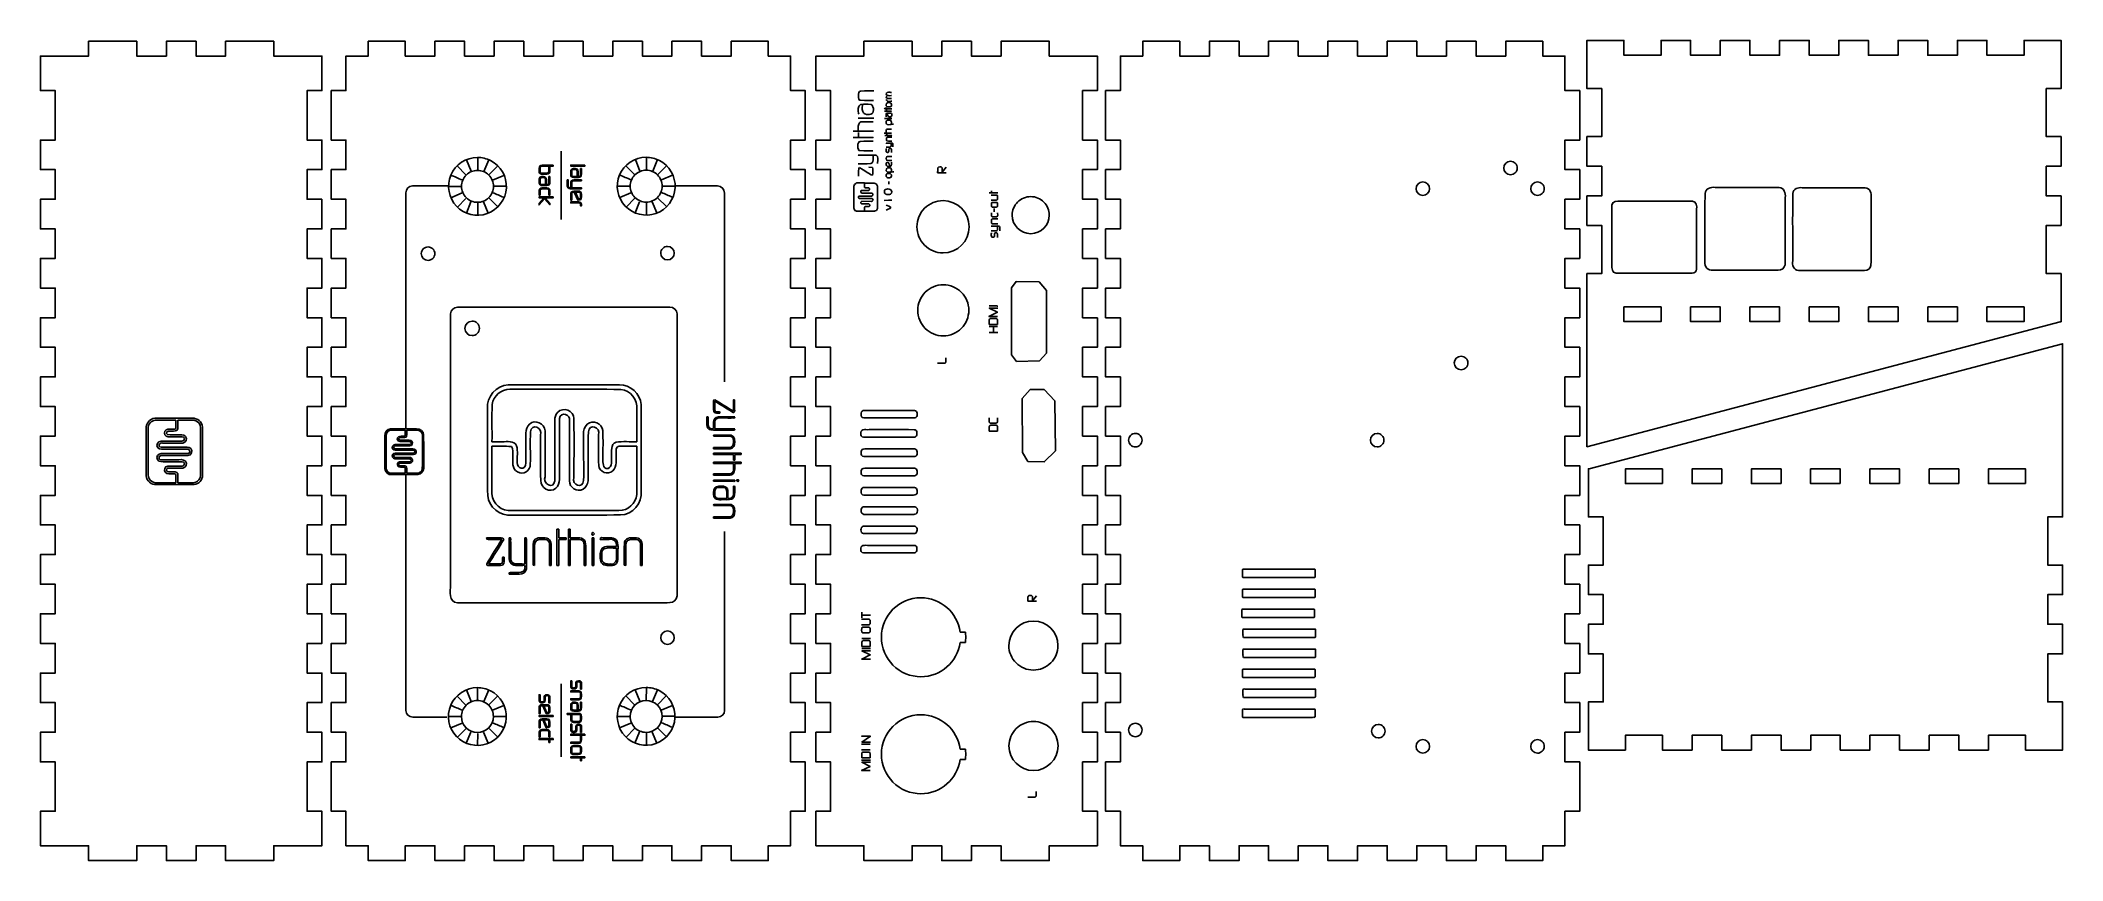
# Model space of a CAD drawing. Extents: x 0 to 384, y 10 to 166.
import ezdxf

# ---------------------------------------------------------------- set-up
doc = ezdxf.new("R2010")
doc.units = 0
doc.layers.add('Imprimir', color=7, linetype='CONTINUOUS')

msp = doc.modelspace()

# ---------------------------------------------------------------- linework, layer by layer
at = {"layer": 'Imprimir', "color": 5}
for points in [[(53.484425, 136.064714), (53.484425, 130.439709), (50.671923, 130.439709), (50.671923, 124.814707), (53.484425, 124.814707), (53.484425, 119.189702), (50.671923, 119.189702), (50.671923, 113.564698), (53.484425, 113.564698), (53.484425, 107.939693), (50.671923, 107.939693), (50.671923, 102.314688), (53.484425, 102.314688), (53.484425, 96.689684), (50.671923, 96.689684), (50.671923, 91.064679), (53.484425, 91.064679), (53.484425, 85.439675), (50.671923, 85.439675), (50.671923, 79.814667), (53.484425, 79.814667), (53.484425, 74.189679), (50.671923, 74.189679), (50.671923, 68.564663), (53.484425, 68.564663), (53.484425, 62.939648), (50.671923, 62.939648), (50.671923, 57.314659), (53.484425, 57.314659), (53.484425, 51.689644), (50.671923, 51.689644), (50.671923, 46.064655), (53.484425, 46.064655), (53.484425, 40.43964), (50.671923, 40.43964), (50.671923, 34.814628), (53.484425, 34.814628), (53.484425, 29.189639), (50.671923, 29.189639), (50.671923, 19.814631), (53.484425, 19.814631), (53.484425, 13.252118), (44.343794, 13.252118), (44.343794, 10.439624), (35.203159, 10.439624), (35.203159, 13.252118), (29.578154, 13.252118), (29.578154, 10.439624), (23.953148, 10.439624), (23.953148, 13.252118), (18.328143, 13.252118), (18.328143, 10.439624), (9.187508, 10.439624), (9.187508, 13.252118), (0.046875, 13.252118), (0.046875, 19.814631), (2.859377, 19.814631), (2.859377, 29.189639), (0.046875, 29.189639), (0.046875, 34.814628), (2.859377, 34.814628), (2.859377, 40.43964), (0.046875, 40.43964), (0.046875, 46.064655), (2.859377, 46.064655), (2.859377, 51.689644), (0.046875, 51.689644), (0.046875, 57.314659), (2.859377, 57.314659), (2.859377, 62.939648), (0.046875, 62.939648), (0.046875, 68.564663), (2.859377, 68.564663), (2.859377, 74.189679), (0.046875, 74.189679), (0.046875, 79.814667), (2.859377, 79.814667), (2.859377, 85.439675), (0.046875, 85.439675), (0.046875, 91.064679), (2.859377, 91.064679), (2.859377, 96.689684), (0.046875, 96.689684), (0.046875, 102.314688), (2.859377, 102.314688), (2.859377, 107.939693), (0.046875, 107.939693), (0.046875, 113.564698), (2.859377, 113.564698), (2.859377, 119.189702), (0.046875, 119.189702), (0.046875, 124.814707), (2.859377, 124.814707), (2.859377, 130.439709), (0.046875, 130.439709), (0.046875, 136.064714), (2.859377, 136.064714), (2.859377, 141.689718), (0.046875, 141.689718), (0.046875, 147.314723), (2.859377, 147.314723), (2.859377, 156.68973), (0.046875, 156.68973), (0.046875, 163.252235), (9.187508, 163.252235), (9.187508, 166.064737), (18.328143, 166.064737), (18.328143, 163.252235), (23.953148, 163.252235), (23.953148, 166.064737), (29.578154, 166.064737), (29.578154, 163.252235), (35.203159, 163.252235), (35.203159, 166.064737), (44.343794, 166.064737), (44.343794, 163.252235), (53.484425, 163.252235), (53.484425, 156.68973), (50.671923, 156.68973), (50.671923, 147.314723), (53.484425, 147.314723), (53.484425, 141.689718), (50.671923, 141.689718), (50.671923, 136.064714)], [(114.295716, 10.439216), (108.670696, 10.439216), (108.670696, 13.251721), (103.045675, 13.251721), (103.045675, 10.439216), (97.420681, 10.439216), (97.420681, 13.251721), (91.795663, 13.251721), (91.795663, 10.439216), (86.170669, 10.439216), (86.170669, 13.251721), (80.545646, 13.251721), (80.545646, 10.439216), (74.920628, 10.439216), (74.920628, 13.251721), (69.295634, 13.251721), (69.295634, 10.439216), (62.264354, 10.439216), (62.264354, 13.251721), (58.04562, 13.251721), (58.04562, 19.814232), (55.233096, 19.814232), (55.233096, 29.189247), (58.04562, 29.189247), (58.04562, 34.814257), (55.233096, 34.814257), (55.233096, 40.439265), (58.04562, 40.439265), (58.04562, 46.064274), (55.233096, 46.064274), (55.233096, 51.689284), (58.04562, 51.689284), (58.04562, 57.314294), (55.233096, 57.314294), (55.233096, 62.939302), (58.04562, 62.939302), (58.04562, 68.564311), (55.233096, 68.564311), (55.233096, 74.189321), (58.04562, 74.189321), (58.04562, 79.814331), (55.233096, 79.814331), (55.233096, 85.439341), (58.04562, 85.439341), (58.04562, 91.064349), (55.233096, 91.064349), (55.233096, 96.689358), (58.04562, 96.689358), (58.04562, 102.314368), (55.233096, 102.314368), (55.233096, 107.939378), (58.04562, 107.939378), (58.04562, 113.564386), (55.233096, 113.564386), (55.233096, 119.189395), (58.04562, 119.189395), (58.04562, 124.814405), (55.233096, 124.814405), (55.233096, 130.439413), (58.04562, 130.439413), (58.04562, 136.06442), (55.233096, 136.06442), (55.233096, 141.689422), (58.04562, 141.689422), (58.04562, 147.314431), (55.233096, 147.314431), (55.233096, 156.689447), (58.04562, 156.689447), (58.04562, 163.251958), (62.264353, 163.251958), (62.264353, 166.064463), (69.295634, 166.064463), (69.295634, 163.251958), (74.920628, 163.251958), (74.920628, 166.064463), (80.545646, 166.064463), (80.545646, 163.251958), (86.170669, 163.251958), (86.170669, 166.064463), (91.795663, 166.064463), (91.795663, 163.251958), (97.420681, 163.251958), (97.420681, 166.064463), (103.045675, 166.064463), (103.045675, 163.251958), (108.670696, 163.251958), (108.670696, 166.064463), (114.295716, 166.064463), (114.295716, 163.251958), (119.920708, 163.251958), (119.920708, 166.064463), (125.545728, 166.064463), (125.545728, 163.251958), (131.170722, 163.251958), (131.170722, 166.064463), (138.202003, 166.064463), (138.202003, 163.251958), (142.420769, 163.251958), (142.420769, 156.689447), (145.233263, 156.689447), (145.233263, 147.314431), (142.420769, 147.314431), (142.420769, 141.689422), (145.233263, 141.689422), (145.233263, 136.06442), (142.420769, 136.06442), (142.420769, 130.439413), (145.233263, 130.439413), (145.233263, 124.814405), (142.420769, 124.814405), (142.420769, 119.189395), (145.233263, 119.189395), (145.233263, 113.564386), (142.420769, 113.564386), (142.420769, 107.939378), (145.233263, 107.939378), (145.233263, 102.314368), (142.420769, 102.314368), (142.420769, 96.689358), (145.233263, 96.689358), (145.233263, 91.064349), (142.420769, 91.064349), (142.420769, 85.439341), (145.233263, 85.439341), (145.233263, 79.814331), (142.420769, 79.814331), (142.420769, 74.189321), (145.233263, 74.189321), (145.233263, 68.564311), (142.420769, 68.564311), (142.420769, 62.939302), (145.233263, 62.939302), (145.233263, 57.314294), (142.420769, 57.314294), (142.420769, 51.689284), (145.233263, 51.689284), (145.233263, 46.064274), (142.420769, 46.064274), (142.420769, 40.439265), (145.233263, 40.439265), (145.233263, 34.814257), (142.420769, 34.814257), (142.420769, 29.189247), (145.233263, 29.189247), (145.233263, 19.814232), (142.420769, 19.814232), (142.420769, 13.251721), (138.202003, 13.251721), (138.202003, 10.439216), (131.170722, 10.439216), (131.170722, 13.251721), (125.545728, 13.251721), (125.545728, 10.439216), (119.920708, 10.439216), (119.920708, 13.251721), (114.295716, 13.251721)], [(200.667059, 113.5647), (200.667059, 107.939696), (197.854557, 107.939696), (197.854557, 102.314691), (200.667059, 102.314691), (200.667059, 96.689687), (197.854557, 96.689687), (197.854557, 91.064682), (200.667059, 91.064682), (200.667059, 85.439677), (197.854557, 85.439677), (197.854557, 79.814673), (200.667059, 79.814673), (200.667059, 74.189671), (197.854557, 74.189671), (197.854557, 68.564666), (200.667059, 68.564666), (200.667059, 62.939661), (197.854557, 62.939661), (197.854557, 57.314657), (200.667059, 57.314657), (200.667059, 51.689652), (197.854557, 51.689652), (197.854557, 46.064648), (200.667059, 46.064648), (200.667059, 40.439643), (197.854557, 40.439643), (197.854557, 34.814638), (200.667059, 34.814638), (200.667059, 29.189634), (197.854557, 29.189634), (197.854557, 19.814626), (200.667059, 19.814626), (200.667059, 13.252123), (191.526427, 13.252123), (191.526427, 10.439621), (182.38579, 10.439621), (182.38579, 13.252123), (176.760785, 13.252123), (176.760785, 10.439621), (171.135783, 10.439621), (171.135783, 13.252123), (165.510776, 13.252123), (165.510776, 10.439621), (156.370142, 10.439621), (156.370142, 13.252123), (147.22951, 13.252123), (147.22951, 19.814626), (150.042012, 19.814626), (150.042012, 29.189634), (147.22951, 29.189634), (147.22951, 34.814638), (150.042012, 34.814638), (150.042012, 40.439643), (147.22951, 40.439643), (147.22951, 46.064648), (150.042012, 46.064648), (150.042012, 51.689652), (147.22951, 51.689652), (147.22951, 57.314657), (150.042012, 57.314657), (150.042012, 62.939661), (147.22951, 62.939661), (147.22951, 68.564666), (150.042012, 68.564666), (150.042012, 74.189671), (147.22951, 74.189671), (147.22951, 79.814673), (150.042012, 79.814673), (150.042012, 85.439677), (147.22951, 85.439677), (147.22951, 91.064682), (150.042012, 91.064682), (150.042012, 96.689687), (147.22951, 96.689687), (147.22951, 102.314691), (150.042012, 102.314691), (150.042012, 107.939696), (147.22951, 107.939696), (147.22951, 113.5647), (150.042012, 113.5647), (150.042012, 119.189705), (147.22951, 119.189705), (147.22951, 124.814707), (150.042012, 124.814707), (150.042012, 130.439712), (147.22951, 130.439712), (147.22951, 136.064716), (150.042012, 136.064716), (150.042012, 141.68972), (147.22951, 141.68972), (147.22951, 147.314724), (150.042012, 147.314724), (150.042012, 156.689732), (147.22951, 156.689732), (147.22951, 163.252236), (156.370142, 163.252236), (156.370142, 166.064739), (165.510776, 166.064739), (165.510776, 163.252236), (171.135783, 163.252236), (171.135783, 166.064739), (176.760785, 166.064739), (176.760785, 163.252236), (182.38579, 163.252236), (182.38579, 166.064739), (191.526427, 166.064739), (191.526427, 163.252236), (200.667059, 163.252236), (200.667059, 156.689732), (197.854557, 156.689732), (197.854557, 147.314724), (200.667059, 147.314724), (200.667059, 141.68972), (197.854557, 141.68972), (197.854557, 136.064716), (200.667059, 136.064716), (200.667059, 130.439712), (197.854557, 130.439712), (197.854557, 124.814707), (200.667059, 124.814707), (200.667059, 119.189705), (197.854557, 119.189705), (197.854557, 113.5647)], [(261.305471, 10.439624), (255.680456, 10.439624), (255.680456, 13.252126), (250.055467, 13.252126), (250.055467, 10.439624), (244.430452, 10.439624), (244.430452, 13.252126), (238.805437, 13.252126), (238.805437, 10.439624), (233.180448, 10.439624), (233.180448, 13.252126), (227.555433, 13.252126), (227.555433, 10.439624), (221.930444, 10.439624), (221.930444, 13.252126), (216.305403, 13.252126), (216.305403, 10.439624), (209.274153, 10.439624), (209.274153, 13.252126), (205.055399, 13.252126), (205.055399, 19.814631), (202.242878, 19.814631), (202.242878, 29.189639), (205.055399, 29.189639), (205.055399, 34.814644), (202.242878, 34.814644), (202.242878, 40.439648), (205.055399, 40.439648), (205.055399, 46.064653), (202.242878, 46.064653), (202.242878, 51.689657), (205.055399, 51.689657), (205.055399, 57.314662), (202.242878, 57.314662), (202.242878, 62.939667), (205.055399, 62.939667), (205.055399, 68.564671), (202.242878, 68.564671), (202.242878, 74.189676), (205.055399, 74.189676), (205.055399, 79.814681), (202.242878, 79.814681), (202.242878, 85.439685), (205.055399, 85.439685), (205.055399, 91.06469), (202.242878, 91.06469), (202.242878, 96.689694), (205.055399, 96.689694), (205.055399, 102.314699), (202.242878, 102.314699), (202.242878, 107.939704), (205.055399, 107.939704), (205.055399, 113.564708), (202.242878, 113.564708), (202.242878, 119.189713), (205.055399, 119.189713), (205.055399, 124.814718), (202.242878, 124.814718), (202.242878, 130.439722), (205.055399, 130.439722), (205.055399, 136.064727), (202.242878, 136.064727), (202.242878, 141.689735), (205.055399, 141.689735), (205.055399, 147.314739), (202.242878, 147.314739), (202.242878, 156.689747), (205.055399, 156.689747), (205.055399, 163.252252), (209.274153, 163.252252), (209.274153, 166.064755), (216.305403, 166.064755), (216.305403, 163.252252), (221.930444, 163.252252), (221.930444, 166.064755), (227.555433, 166.064755), (227.555433, 163.252252), (233.180448, 163.252252), (233.180448, 166.064755), (238.805437, 166.064755), (238.805437, 163.252252), (244.430452, 163.252252), (244.430452, 166.064755), (250.055467, 166.064755), (250.055467, 163.252252), (255.680456, 163.252252), (255.680456, 166.064755), (261.305471, 166.064755), (261.305471, 163.252252), (266.930479, 163.252252), (266.930479, 166.064755), (272.555494, 166.064755), (272.555494, 163.252252), (278.180509, 163.252252), (278.180509, 166.064755), (285.211758, 166.064755), (285.211758, 163.252252), (289.430513, 163.252252), (289.430513, 156.689747), (292.243007, 156.689747), (292.243007, 147.314739), (289.430513, 147.314739), (289.430513, 141.689735), (292.243007, 141.689735), (292.243007, 136.064727), (289.430513, 136.064727), (289.430513, 130.439722), (292.243007, 130.439722), (292.243007, 124.814718), (289.430513, 124.814718), (289.430513, 119.189713), (292.243007, 119.189713), (292.243007, 113.564708), (289.430513, 113.564708), (289.430513, 107.939704), (292.243007, 107.939704), (292.243007, 102.314699), (289.430513, 102.314699), (289.430513, 96.689694), (292.243007, 96.689694), (292.243007, 91.06469), (289.430513, 91.06469), (289.430513, 85.439685), (292.243007, 85.439685), (292.243007, 79.814681), (289.430513, 79.814681), (289.430513, 74.189676), (292.243007, 74.189676), (292.243007, 68.564671), (289.430513, 68.564671), (289.430513, 62.939667), (292.243007, 62.939667), (292.243007, 57.314662), (289.430513, 57.314662), (289.430513, 51.689657), (292.243007, 51.689657), (292.243007, 46.064653), (289.430513, 46.064653), (289.430513, 40.439648), (292.243007, 40.439648), (292.243007, 34.814644), (289.430513, 34.814644), (289.430513, 29.189639), (292.243007, 29.189639), (292.243007, 19.814631), (289.430513, 19.814631), (289.430513, 13.252126), (285.211758, 13.252126), (285.211758, 10.439624), (278.180509, 10.439624), (278.180509, 13.252126), (272.555494, 13.252126), (272.555494, 10.439624), (266.930479, 10.439624), (266.930479, 13.252126), (261.305471, 13.252126)], [(293.594076, 166.232284), (293.594076, 157.091747), (296.406808, 157.091747), (296.406808, 147.951212), (293.594076, 147.951212), (293.594076, 142.325711), (296.406808, 142.325711), (296.406808, 136.700732), (293.594076, 136.700732), (293.594076, 131.075754), (296.406808, 131.075754), (296.406808, 121.935217), (293.594076, 121.935217), (293.594076, 112.815871), (293.594076, 112.794678), (293.594076, 89.049337), (383.440861, 112.794678), (383.593314, 112.794678), (383.593314, 121.935212), (380.780555, 121.935212), (380.780555, 131.075749), (383.593314, 131.075749), (383.593314, 136.700727), (380.780555, 136.700727), (380.780555, 142.325705), (383.593314, 142.325705), (383.593314, 147.951207), (380.780555, 147.951207), (380.780555, 157.091742), (383.593314, 157.091742), (383.593314, 166.232279), (376.561668, 166.232279), (376.561668, 163.419528), (369.530577, 163.419528), (369.530577, 166.232279), (363.905588, 166.232279), (363.905588, 163.419528), (358.2806, 163.419528), (358.2806, 166.232279), (352.655637, 166.232279), (352.655637, 163.419528), (347.030649, 163.419528), (347.030649, 166.232279), (341.405633, 166.232279), (341.405633, 163.419528), (335.780671, 163.419528), (335.780671, 166.232279), (330.155682, 166.232279), (330.155682, 163.419528), (324.53072, 163.419528), (324.53072, 166.232279), (318.905731, 166.232279), (318.905731, 163.419528), (313.280716, 163.419528), (313.280716, 166.232279), (307.655754, 166.232279), (307.655754, 163.419528), (300.624134, 163.419528), (300.624134, 166.232279), (293.593044, 166.232279)], [(279.08332, 140.710574)], [(83.007176, 135.477963)], [(115.03192, 135.510327)], [(262.453723, 136.787336)], [(284.204754, 136.787336)], [(188.020807, 129.518139)], [(73.622434, 124.44655)], [(119.080365, 124.544057)], [(171.377602, 125.876744)], [(189.613328, 120.372345), (190.994763, 118.750661), (190.994758, 106.798188), (189.673383, 105.356685), (185.34888, 105.236564), (184.387879, 106.497886), (184.387879, 119.231118), (185.228754, 120.432376)], [(313.559058, 121.999995)], [(329.922214, 122.571263)], [(346.295345, 122.507593)], [(300.625166, 115.607435), (307.656786, 115.607435), (307.656786, 112.815871), (300.625166, 112.815871)], [(313.281748, 115.607435), (318.906763, 115.607435), (318.906763, 112.815871), (313.281748, 112.815871)], [(324.531752, 115.607435), (330.156714, 115.607435), (330.156714, 112.815871), (324.531752, 112.815871)], [(335.781703, 115.607435), (341.406665, 115.607435), (341.406665, 112.815871), (335.781703, 112.815871)], [(347.03168, 115.607435), (352.656669, 115.607435), (352.656669, 112.815871), (347.03168, 112.815871)], [(358.281631, 115.607435), (363.90662, 115.607435), (363.90662, 112.815871), (358.281631, 112.815871)], [(369.531609, 115.607435), (376.562699, 115.607435), (376.562699, 112.815871), (369.531609, 112.815871)], [(83.368907, 111.537958)], [(120.882235, 114.273831)], [(171.416763, 110.115809)], [(383.875465, 31.427072), (383.875465, 40.567614), (381.062733, 40.567614), (381.062733, 49.708129), (383.875465, 49.708129), (383.875465, 55.333626), (381.062733, 55.333626), (381.062733, 60.95862), (383.875465, 60.95862), (383.875465, 66.583614), (381.062733, 66.583614), (381.062733, 75.724153), (383.875465, 75.724153), (383.875465, 84.843478), (383.875465, 84.864645), (383.875465, 108.609989), (294.02868, 84.864645), (293.876227, 84.864645), (293.876227, 75.724127), (296.688986, 75.724127), (296.688986, 66.583588), (293.876227, 66.583588), (293.876227, 60.958594), (296.688986, 60.958594), (296.688986, 55.3336), (293.876227, 55.3336), (293.876227, 49.708103), (296.688986, 49.708103), (296.688986, 40.567587), (293.876227, 40.567587), (293.876227, 31.427046), (300.907847, 31.427046), (300.907847, 34.239781), (307.938937, 34.239781), (307.938937, 31.427046), (313.563926, 31.427046), (313.563926, 34.239781), (319.188941, 34.239781), (319.188941, 31.427046), (324.813904, 31.427046), (324.813904, 34.239781), (330.438892, 34.239781), (330.438892, 31.427046), (336.063881, 31.427046), (336.063881, 34.239781), (341.688843, 34.239781), (341.688843, 31.427046), (347.313859, 31.427046), (347.313859, 34.239781), (352.938821, 34.239781), (352.938821, 31.427046), (358.56381, 31.427046), (358.56381, 34.239781), (364.188798, 34.239781), (364.188798, 31.427046), (369.813761, 31.427046), (369.813761, 34.239781), (376.84538, 34.239781), (376.84538, 31.427046), (383.876497, 31.427046)], [(269.708312, 103.679293)], [(192.593637, 97.796669), (192.693806, 88.296767), (190.590032, 86.158518), (187.484462, 86.275938), (186.482665, 87.978992), (186.382483, 98.197301), (187.885178, 99.900344), (190.539952, 99.900397)], [(166.461226, 95.401549)], [(166.408449, 91.739049)], [(207.879058, 89.009732)], [(253.773101, 89.009732)], [(166.461226, 88.076589)], [(307.937905, 82.051934), (300.906815, 82.051934), (300.906815, 84.843478), (307.937905, 84.843478)], [(319.187909, 82.051934), (313.562894, 82.051934), (313.562894, 84.843478), (319.187909, 84.843478)], [(330.43786, 82.051934), (324.812872, 82.051934), (324.812872, 84.843478), (330.43786, 84.843478)], [(341.687811, 82.051934), (336.062849, 82.051934), (336.062849, 84.843478), (341.687811, 84.843478)], [(352.937789, 82.051934), (347.312827, 82.051934), (347.312827, 84.843478), (352.937789, 84.843478)], [(364.187766, 82.051934), (358.562778, 82.051934), (358.562778, 84.843478), (364.187766, 84.843478)], [(376.844348, 82.051934), (369.812729, 82.051934), (369.812729, 84.843478), (376.844348, 84.843478)], [(166.461226, 84.41411)], [(166.461226, 80.751623)], [(166.499561, 77.089155)], [(166.446787, 73.42666)], [(166.408449, 69.764194)], [(119.080365, 51.498837)], [(175.679677, 52.862815)], [(188.524576, 46.625691)], [(82.98675, 34.765026)], [(115.01152, 34.797411)], [(207.879058, 33.962585)], [(253.999188, 33.736517)], [(262.45375, 30.850048)], [(284.204754, 30.850048)], [(175.679677, 30.632491)], [(188.542784, 27.548995)]]:
    msp.add_lwpolyline(points, close=True, dxfattribs=at)
at = {"layer": 'Imprimir', "color": 7}
for points in [[(160.693888, 155.654913), (160.799126, 155.736748), (161.605947, 155.742834)], [(160.764051, 153.643842), (160.764048, 153.643736)], [(161.594255, 155.210625), (160.787435, 155.222266)], [(155.268216, 151.468014), (158.211708, 151.468014)], [(160.272942, 153.456675), (160.366485, 153.22281), (161.629333, 153.22281)], [(160.275886, 152.768335), (161.573977, 152.778125), (161.573977, 152.778125), (161.573977, 152.778125)], [(160.283612, 151.37332), (161.639602, 151.37332)], [(160.576961, 150.510088), (160.60035, 150.849205)], [(160.588653, 153.211116), (160.588653, 153.46837)], [(160.606102, 152.768335), (160.617479, 153.055964)], [(154.309098, 149.020611), (158.145562, 149.020611)], [(154.342171, 147.763837), (158.112489, 147.79691), (158.112489, 147.79691), (158.112489, 147.79691)], [(155.301289, 147.763837), (155.334361, 148.722955)], [(160.202094, 148.605426), (161.618224, 148.605426)], [(160.342032, 148.171165), (161.640123, 148.180954), (161.640123, 148.180954), (161.640123, 148.180954)], [(161.543346, 146.745003), (160.588129, 146.745003), (160.576752, 146.745003), (160.576752, 146.745003)], [(160.672248, 148.171165), (160.683625, 148.458794)], [(79.165529, 142.387287), (80.794146, 140.704431)], [(80.946995, 143.579711), (81.822713, 141.379436)], [(83.055539, 143.961664), (83.043898, 141.608327)], [(85.174058, 143.571403), (84.235025, 141.357185)], [(86.842891, 142.384826), (85.187764, 140.707976)], [(95.290793, 142.474636), (97.322727, 142.474652)], [(97.383711, 142.53563), (95.290817, 142.53563)], [(96.623547, 142.418841), (95.298046, 142.418841)], [(95.298054, 142.357851), (96.562569, 142.357863)], [(96.562569, 142.357863), (96.562569, 141.442673)], [(96.623539, 141.442666), (96.623547, 142.418841)], [(97.322727, 142.474652), (97.322727, 142.418841), (96.686074, 142.418841), (96.686074, 141.449908)], [(96.74705, 141.449908), (96.74705, 142.357863), (97.383703, 142.357863), (97.383711, 142.53563)], [(98.86814, 145.196175), (98.86814, 132.239188)], [(111.190275, 142.419651), (112.818891, 140.736795)], [(112.971741, 143.612075), (113.847459, 141.4118)], [(115.080285, 143.994027), (115.068643, 141.640691)], [(117.198804, 143.603767), (116.259771, 141.389548)], [(118.867637, 142.41719), (117.212509, 140.74034)], [(158.079416, 144.423463), (155.301289, 144.423463), (155.268216, 144.423463), (155.268216, 144.423463)], [(158.01327, 142.108352), (157.318736, 142.141426), (157.318736, 142.141426)], [(171.216735, 141.175508), (171.966379, 142.138908)], [(77.476424, 138.593112), (70.669801, 138.593112)], [(88.02026, 140.594655), (85.880549, 139.699914)], [(94.707382, 141.890191), (94.707382, 141.449908)], [(94.707395, 139.802955), (94.707395, 139.206608)], [(94.714618, 139.902199), (94.714618, 139.90167), (94.714618, 139.90114)], [(94.76835, 141.449896), (94.76835, 141.890179)], [(94.76835, 139.206633), (94.76835, 139.80298)], [(94.771445, 141.958392), (94.771445, 141.959424), (94.771445, 141.960455)], [(94.823648, 141.861245), (94.823648, 141.446283)], [(94.823669, 139.810213), (94.823669, 139.203016)], [(94.827273, 141.940834), (94.827273, 141.93877), (94.827273, 141.937209)], [(94.873792, 138.794747), (94.874321, 138.794218)], [(94.884634, 141.446278), (94.884634, 141.86124)], [(94.884647, 139.203016), (94.884647, 139.810213)], [(94.891368, 139.866025), (94.891368, 139.866554), (94.891368, 139.867084)], [(94.914606, 141.003411), (94.914077, 141.003411)], [(95.243258, 140.300107), (95.537814, 140.300107)], [(95.537824, 140.361085), (95.243269, 140.361085)], [(95.243282, 138.790639), (95.972437, 138.790639), (95.972437, 139.821067)], [(95.911458, 139.821067), (95.911458, 138.851099), (95.243282, 138.851099)], [(95.541454, 140.244813), (95.250516, 140.244813)], [(95.250519, 140.18386), (95.541457, 140.18386)], [(96.164143, 138.734828), (95.272725, 138.734828)], [(95.272746, 138.673811), (96.163646, 138.673811)], [(96.174478, 138.208246), (95.279959, 138.208246)], [(95.305277, 140.82669), (96.149155, 140.82669)], [(96.149157, 140.887139), (95.305279, 140.887139)], [(95.323358, 140.942955), (96.141913, 140.942955)], [(96.141921, 141.003928), (95.323366, 141.003928)], [(96.027706, 139.813833), (96.027706, 138.786504), (96.185837, 138.786504)], [(96.185847, 138.847482), (96.088695, 138.847482), (96.088695, 139.813833)], [(96.505723, 141.183258), (96.505723, 141.182728)], [(96.549133, 141.034429), (96.549133, 141.0339)], [(96.747052, 140.357468), (96.566186, 140.357468), (96.566186, 139.242807)], [(96.627154, 139.242807), (96.627154, 140.29649), (96.686074, 140.29649)], [(96.686074, 140.29649), (96.686074, 139.301203)], [(96.747073, 139.301165), (96.747052, 140.357468)], [(100.240364, 138.621126), (100.240364, 139.743023), (100.052262, 139.743023), (100.052262, 138.624745)], [(100.113253, 138.624758), (100.113253, 139.682057), (100.179399, 139.682057), (100.179399, 138.621139)], [(100.286376, 138.294545), (100.286376, 138.294016), (100.286905, 138.294016)], [(100.707013, 139.152361), (100.707013, 138.240271), (100.588673, 138.240271)], [(100.588694, 138.179293), (100.768012, 138.179293), (100.768012, 139.152361)], [(100.599515, 138.063022), (102.747188, 138.063022), (102.747188, 138.240271), (100.884252, 138.240271), (100.884252, 139.152361)], [(100.823287, 139.152375), (100.823287, 138.179306), (102.686223, 138.179306), (102.686223, 138.124013), (100.599528, 138.124013)], [(100.707023, 141.337745), (100.707023, 140.741399)], [(100.714776, 141.436989), (100.714776, 141.43646), (100.714776, 141.43593)], [(100.767981, 140.741424), (100.767981, 141.33777)], [(100.775204, 141.428721), (100.775204, 141.42925)], [(100.8233, 141.345005), (100.8233, 140.737807)], [(100.838799, 139.569403), (100.83827, 139.568874)], [(100.873938, 140.329538), (100.873938, 140.329009), (100.874468, 140.329009)], [(100.884265, 140.737807), (100.884265, 141.345005)], [(100.884284, 139.528565), (100.884284, 139.529094)], [(100.890985, 141.400815), (100.891515, 141.401344), (100.891515, 141.401874)], [(101.243392, 141.83491), (101.537947, 141.83491)], [(101.911076, 141.355857), (101.911076, 140.38589), (101.243416, 140.38589)], [(101.537979, 141.895875), (101.243424, 141.895875)], [(101.243429, 140.325429), (101.972068, 140.325429), (101.972054, 141.355857)], [(101.541591, 141.779604), (101.250652, 141.779604)], [(101.250665, 141.71865), (101.541604, 141.71865)], [(101.272343, 139.565773), (102.747188, 139.565773), (102.74721, 139.743036)], [(102.163774, 140.269618), (101.272356, 140.269618)], [(102.686223, 139.682057), (102.686223, 139.626762), (101.272356, 139.626762)], [(102.74721, 139.743036), (101.272364, 139.743036)], [(101.272374, 139.682057), (102.686223, 139.682057)], [(101.272377, 140.208603), (102.163279, 140.208603), (102.163809, 140.208603)], [(102.027842, 141.348635), (102.027842, 140.321307), (102.185454, 140.321307)], [(102.185486, 140.382273), (102.088852, 140.382273), (102.088852, 141.348622)], [(102.74721, 141.892258), (102.56634, 141.892258), (102.56634, 140.777597)], [(102.627287, 140.77761), (102.627287, 141.831292), (102.686223, 141.83128)], [(102.686223, 141.83128), (102.686223, 140.835992)], [(102.747236, 140.835955), (102.74721, 141.892258)], [(120.045006, 140.627019), (117.905294, 139.732278)], [(128.576305, 138.591307), (120.405549, 138.591307)], [(154.433643, 134.385586), (154.433643, 138.568225)], [(154.972004, 139.156288), (156.471131, 139.148086)], [(156.469506, 138.310891), (156.469506, 139.114881), (158.301555, 139.114881)], [(158.939304, 138.535099), (158.939304, 134.311053)], [(160.588653, 141.47134), (160.612042, 141.810457)], [(160.752359, 140.196814), (160.752356, 140.196708)], [(161.079762, 138.910463), (161.079762, 139.413278)], [(171.97809, 141.105314), (170.352887, 141.105314)], [(69.423693, 137.308972), (69.423693, 92.465791)], [(80.091915, 137.251407), (77.976677, 136.346453)], [(80.811317, 136.20162), (79.238845, 134.568241)], [(81.764082, 135.562624), (80.888999, 133.429792)], [(83.074907, 135.319049), (83.055592, 133.0122)], [(84.166366, 135.540003), (85.021367, 133.437518)], [(85.227028, 136.253213), (86.860248, 134.624835)], [(95.641192, 136.323606), (95.640663, 136.323077), (95.640133, 136.322547), (95.628756, 136.31117), (95.595167, 136.273962), (94.707366, 135.272472), (94.707366, 134.99807), (95.734693, 136.160792), (96.747034, 135.020292), (96.747034, 135.283325), (95.880939, 136.263109)], [(94.707374, 137.591722), (94.707374, 136.841379), (94.884624, 136.841379), (94.884624, 137.584488)], [(97.387336, 136.510158), (94.707398, 136.510158), (94.707398, 136.33239), (94.737886, 136.33239), (95.67168, 136.33239)], [(94.761645, 137.922475), (94.761116, 137.921946), (94.761116, 137.921417)], [(94.823645, 137.584512), (94.823645, 136.901866), (94.768353, 136.901866), (94.768353, 137.591746)], [(96.686074, 135.260105), (96.686074, 135.18104), (95.734195, 136.252293), (94.768363, 135.159852), (94.768363, 135.249252), (95.64066, 136.23369), (95.672701, 136.269345), (95.682517, 136.279161)], [(94.921843, 137.939011), (94.921313, 137.939011)], [(95.279948, 138.147268), (96.174467, 138.147268)], [(95.294418, 138.030973), (96.19307, 138.030973)], [(96.193081, 138.091972), (95.294429, 138.091972)], [(95.78947, 136.332356), (97.387304, 136.332356), (97.387336, 136.510158)], [(95.834962, 136.223345), (95.834962, 136.222815), (96.686074, 135.260105)], [(96.566175, 137.632029), (96.566175, 136.852233), (96.747042, 136.852233), (96.747052, 137.650139)], [(96.686074, 137.650139), (96.686074, 136.913235), (96.627164, 136.913235), (96.627164, 137.632052)], [(102.15654, 135.546982), (100.707015, 135.550607), (100.707015, 135.369738), (100.737503, 135.369738), (102.15654, 135.369738)], [(100.707039, 136.955608), (100.707039, 135.906059), (100.884289, 135.906059), (100.884289, 136.984548)], [(102.156535, 135.430648), (100.767989, 135.430648), (100.767989, 135.48956), (102.156535, 135.485935)], [(100.823287, 136.984551), (100.823287, 135.96704), (100.767994, 135.96704), (100.767994, 136.955611)], [(101.301293, 137.535937), (102.145687, 137.535937)], [(102.145711, 137.596913), (101.301317, 137.596913)], [(102.119848, 135.967037), (102.085225, 135.967037), (101.422734, 137.482192), (101.313697, 137.473408)], [(101.317854, 137.412427), (101.383999, 137.418116), (102.045458, 135.906061), (102.119872, 135.906061)], [(102.178244, 137.480642), (101.487846, 137.480642), (101.506446, 137.43775), (102.12088, 136.032667), (102.137416, 136.030021)], [(102.16274, 136.088986), (101.580863, 137.419655), (102.178244, 137.419655)], [(102.218032, 136.022798), (102.219091, 136.022798), (102.21962, 136.022798)], [(102.562716, 135.041075), (102.562716, 135.039488), (102.563245, 135.0379)], [(102.566332, 136.933388), (102.566332, 136.533412)], [(102.56634, 134.992939), (102.56634, 134.809488), (102.74721, 134.809488), (102.74721, 134.974334)], [(102.627345, 136.533362), (102.627311, 136.933388)], [(102.686223, 134.974334), (102.686223, 134.870464), (102.627311, 134.870464), (102.627311, 134.992937)], [(102.686223, 137.043979), (102.686223, 137.04345), (102.686223, 137.042391)], [(102.689848, 136.962844), (102.686223, 136.482768)], [(102.743585, 135.043581), (102.743585, 135.045168), (102.743585, 135.046756)], [(102.747225, 136.481739), (102.747225, 136.482268), (102.75085, 136.962342), (102.750834, 136.962844)], [(112.116661, 137.283771), (110.001423, 136.378816)], [(112.836063, 136.233983), (111.263591, 134.600605)], [(113.788827, 135.594988), (112.913744, 133.462156)], [(115.099653, 135.351413), (115.080338, 133.044564)], [(116.191112, 135.572366), (117.046113, 133.469881)], [(117.251773, 136.285577), (118.884993, 134.657199)], [(129.898119, 101.375783), (129.898119, 137.234974)], [(155.42754, 136.671559), (157.821172, 136.671559)], [(157.887429, 136.199437), (155.444103, 136.199437)], [(155.919961, 137.752806), (157.257964, 137.752806)], [(155.965901, 135.677652), (157.763194, 135.636245)], [(157.912279, 137.22647), (156.015595, 137.22647)], [(157.257964, 135.172351), (156.048723, 135.164149)], [(156.603647, 134.667129), (157.175136, 134.667129)], [(180.531037, 135.907059), (181.548032, 135.907059)], [(180.547574, 137.28784), (180.547574, 137.635106)], [(180.716417, 135.468856), (181.514951, 135.468856)], [(181.746469, 137.271304), (181.746469, 137.287708)], [(158.351249, 133.789268), (154.897463, 133.789268)], [(180.522769, 130.979194), (181.705128, 130.979194)], [(180.547574, 133.459663), (180.547574, 132.889142)], [(180.737743, 132.310366), (181.754738, 132.335237)], [(180.754279, 132.715523), (181.514959, 132.715523)], [(181.746469, 131.392606), (180.820425, 131.392606)], [(181.085008, 133.699429), (181.085008, 134.286486)], [(181.746469, 133.004897), (181.729933, 133.484455)], [(181.738418, 113.806974), (180.095544, 113.806974), (181.697492, 114.607947), (180.136469, 115.379684), (181.750113, 115.385505)], [(180.125894, 111.883718), (181.738201, 111.883718)], [(180.153006, 112.279058), (181.719876, 112.279058)], [(180.944449, 110.784057), (180.944449, 111.867208)], [(180.134162, 110.775775), (181.746469, 110.775775)], [(171.912595, 105.292243), (171.912595, 105.967248)], [(89.147856, 99.962723), (89.148417, 99.962929)], [(30.449345, 92.63219), (30.449343, 92.632333)], [(180.153006, 92.009038), (181.719876, 92.009038)], [(65.657241, 85.014346), (65.657082, 85.014349)], [(69.423613, 83.750276), (69.423613, 38.963913)], [(109.865134, 76.924425), (109.865049, 76.923862)], [(129.89895, 38.943236), (129.89895, 72.973103)], [(103.240147, 66.489712), (103.24026, 66.48964)], [(155.934817, 56.530437), (155.934817, 57.612046)], [(189.103516, 59.696415), (187.478315, 59.696415)], [(188.342162, 59.766701), (189.091805, 60.73011)], [(155.934817, 57.062472), (157.577692, 57.074166)], [(157.583539, 48.707787), (155.940665, 48.707787), (157.542614, 49.508763), (155.98159, 50.280502), (157.595231, 50.28635)], [(155.98159, 51.099015), (157.548458, 51.099015)], [(80.92657, 42.866778), (81.802287, 40.666503)], [(83.035114, 43.24873), (83.023472, 40.895394)], [(85.153632, 42.85847), (84.2146, 40.644252)], [(98.86814, 44.014256), (98.86814, 30.169952)], [(100.884204, 43.548381), (100.884204, 44.572091), (100.707031, 44.572091), (100.707031, 43.551998)], [(102.218051, 42.668858), (100.707031, 42.668858), (100.707031, 42.491606), (100.737519, 42.491606), (102.2258, 42.491606)], [(100.767999, 43.552008), (100.767999, 44.511123), (100.823292, 44.511123), (100.823292, 43.548391)], [(102.2258, 42.552584), (100.76801, 42.552584), (100.76801, 42.60788), (102.218051, 42.60788)], [(100.9742, 43.149447), (100.97367, 43.149447)], [(101.163811, 43.221771), (101.162752, 43.221771), (101.162223, 43.2223)], [(101.332805, 43.225925), (101.332276, 43.225925), (101.233573, 43.218675)], [(101.236187, 43.157723), (101.237246, 43.157723), (101.335417, 43.164952), (101.336475, 43.164952)], [(101.334374, 43.102423), (101.236198, 43.102423)], [(101.236198, 43.041434), (101.334382, 43.041434)], [(101.649583, 43.992285), (101.649583, 43.52668)], [(101.710096, 43.526685), (101.710096, 43.992291)], [(101.776726, 43.988674), (101.776726, 43.515318)], [(101.837712, 43.515308), (101.837712, 43.988663)], [(102.280035, 44.57933), (102.15653, 44.57933)], [(102.15658, 44.518356), (102.280085, 44.518356)], [(102.28367, 44.462545), (102.160165, 44.462545)], [(102.160173, 44.402075), (102.283678, 44.402075)], [(102.385998, 44.56745), (102.385469, 44.56745), (102.384939, 44.56745)], [(102.510021, 44.283219), (102.51055, 44.283219)], [(102.566356, 44.010367), (102.566356, 43.026448), (102.747225, 43.026448), (102.747217, 44.013994)], [(102.686239, 44.013994), (102.686239, 43.087437), (102.627327, 43.087437), (102.627327, 44.010378)], [(112.951329, 42.899163), (113.827046, 40.698888)], [(115.059872, 43.281115), (115.048231, 40.927779)], [(117.178391, 42.890855), (116.239359, 40.676637)], [(79.145104, 41.674354), (80.77372, 39.991498)], [(86.822465, 41.671893), (85.167338, 39.995043)], [(87.999835, 39.881722), (85.860123, 38.986981)], [(94.884542, 40.923264), (94.884542, 41.946974), (94.707292, 41.946974), (94.707292, 40.926881)], [(94.707393, 39.402389), (94.707393, 38.353358), (94.884642, 38.353358), (94.884642, 39.431329)], [(94.768358, 40.926857), (94.768358, 41.885972), (94.82365, 41.885972), (94.82365, 40.92324)], [(94.823658, 39.431342), (94.823658, 38.41435), (94.768366, 38.41435), (94.768366, 39.402402)], [(94.974558, 40.524286), (94.974029, 40.524286), (94.974029, 40.524815)], [(95.164161, 40.597186), (95.163103, 40.597186), (95.162045, 40.597186)], [(95.333156, 40.600785), (95.332627, 40.600785), (95.233924, 40.593562)], [(95.235943, 40.41632), (95.334127, 40.41632)], [(95.23603, 40.532573), (95.237088, 40.532573), (95.336823, 40.540325)], [(95.334227, 40.477259), (95.236043, 40.477259)], [(95.301665, 39.983247), (96.145543, 39.983247)], [(96.145548, 40.043694), (95.30167, 40.043694)], [(96.12022, 38.414337), (96.085597, 38.414337), (95.422588, 39.929489), (95.31355, 39.920202)], [(95.317691, 39.859211), (95.31822, 39.859211), (95.384366, 39.864899), (96.045824, 38.353364), (96.120238, 38.353364)], [(96.178097, 39.927423), (95.487702, 39.927423), (95.506302, 39.885047), (96.120736, 38.479448), (96.137801, 38.477332)], [(96.162582, 38.535767), (95.580705, 39.866436), (96.178084, 39.866436)], [(95.649418, 41.367145), (95.649418, 40.901542)], [(95.710444, 40.901545), (95.710444, 41.367148)], [(95.776576, 41.36351), (95.776576, 40.89067)], [(95.837454, 40.890707), (95.837454, 41.363547)], [(96.280385, 41.954192), (96.156362, 41.954192)], [(96.156412, 41.893216), (96.280436, 41.893216)], [(96.159915, 41.776958), (96.283939, 41.776958)], [(96.284039, 41.8379), (96.160016, 41.8379)], [(96.218417, 38.469579), (96.218947, 38.469579), (96.219476, 38.469579)], [(96.386359, 41.942286), (96.38583, 41.942286), (96.384771, 41.942815)], [(96.56609, 41.385251), (96.56609, 40.40185), (96.746957, 40.40185), (96.74706, 41.388833)], [(96.566188, 39.380685), (96.566188, 38.980193)], [(96.686076, 41.388833), (96.686076, 40.462791), (96.627167, 40.462791), (96.627167, 41.385213)], [(96.627204, 38.980143), (96.627167, 39.380685)], [(96.689701, 39.409625), (96.686076, 38.930068)], [(96.686595, 39.491286), (96.686595, 39.490228), (96.686595, 39.489699)], [(96.747073, 38.929039), (96.750685, 39.409625)], [(102.185494, 38.384365), (100.052291, 38.384365), (100.052291, 38.207115), (100.082779, 38.207115), (100.707031, 38.207115), (100.707031, 37.258851)], [(102.2258, 41.181093), (100.707031, 41.181093), (100.707031, 41.003843), (102.218051, 41.003843)], [(100.707031, 39.979075), (100.707031, 39.382728)], [(100.714784, 40.078317), (100.714784, 40.077788), (100.714784, 40.077259)], [(100.767997, 39.382752), (100.767997, 39.979099)], [(102.218051, 41.064303), (100.76801, 41.064303), (100.76801, 41.120114), (102.2258, 41.120114)], [(100.77522, 40.070049), (100.77522, 40.070578)], [(100.823316, 39.986335), (100.823316, 39.379135)], [(100.873946, 38.970867), (100.873946, 38.970338), (100.874475, 38.970338)], [(100.884281, 39.379135), (100.884281, 39.986335)], [(100.891001, 40.042662), (100.89153, 40.042662), (100.89153, 40.043191)], [(101.243408, 40.47624), (101.537963, 40.47624)], [(101.537987, 40.537205), (101.243432, 40.537205)], [(101.911092, 39.997701), (101.911092, 39.02722), (101.243432, 39.02722)], [(101.243445, 38.966758), (101.972084, 38.966758), (101.97207, 39.997701)], [(101.541606, 40.420932), (101.250668, 40.420932)], [(101.250681, 40.359966), (101.54162, 40.359966)], [(102.16379, 38.910947), (101.272372, 38.910947)], [(101.272385, 38.849931), (102.163287, 38.849931), (102.163816, 38.849931)], [(102.027858, 39.989965), (102.027858, 38.963154), (102.18547, 38.963154)], [(102.185494, 39.023601), (102.08886, 39.023601), (102.08886, 39.989952)], [(102.566348, 42.067344), (102.566348, 41.598121)], [(102.747217, 40.533586), (102.566348, 40.533586), (102.566348, 39.418925)], [(102.627303, 39.418939), (102.627303, 40.472623), (102.686239, 40.47261)], [(102.627327, 41.598121), (102.627327, 42.067344)], [(102.686239, 42.067344), (102.686239, 41.598121)], [(102.686239, 40.47261), (102.686239, 39.477322)], [(102.747217, 41.598121), (102.747217, 42.067344)], [(102.747244, 39.477285), (102.747217, 40.533586)], [(111.169862, 41.706739), (112.798479, 40.023883)], [(118.847224, 41.704278), (117.192097, 40.027428)], [(120.024594, 39.914107), (117.884882, 39.019366)], [(70.707822, 37.679756), (77.207343, 37.679756)], [(80.071489, 36.538474), (77.956251, 35.633519)], [(80.790891, 35.488687), (79.21842, 33.855308)], [(81.743656, 34.849691), (80.868573, 32.716859)], [(83.054481, 34.606116), (83.035166, 32.299267)], [(84.14594, 34.827069), (85.000941, 32.724584)], [(85.206602, 35.54028), (86.839822, 33.911902)], [(94.707382, 34.695676), (94.707382, 33.944818), (94.884632, 33.944818), (94.884632, 34.688443)], [(94.707393, 36.716249), (94.707393, 35.667218), (94.884642, 35.667218), (94.884642, 36.745705)], [(94.761653, 35.025913), (94.761124, 35.025384), (94.761124, 35.024855)], [(94.823648, 34.688466), (94.823648, 34.00582), (94.768355, 34.00582), (94.768355, 34.6957)], [(94.823658, 36.745694), (94.823658, 35.728184), (94.768366, 35.728184), (94.768366, 36.716238)], [(94.921845, 35.04245), (94.921316, 35.04245)], [(95.279951, 35.250706), (96.17447, 35.250706)], [(96.174486, 35.311685), (95.279967, 35.311685)], [(95.294426, 35.134408), (96.193078, 35.134408)], [(96.193083, 35.195411), (95.294431, 35.195411)], [(95.301665, 37.297081), (96.145543, 37.297081)], [(96.145548, 37.35807), (95.30167, 37.35807)], [(96.12022, 35.728194), (96.085597, 35.728194), (95.422588, 37.243349), (95.31355, 37.234036)], [(95.317691, 37.173587), (95.31822, 37.173587), (95.384366, 37.178746), (96.045824, 35.66721), (96.120238, 35.66721)], [(96.178097, 37.241799), (95.487702, 37.241799), (95.506302, 37.198907), (96.120736, 35.793824), (96.137801, 35.791178)], [(96.162582, 35.850157), (95.580705, 37.180826), (96.178084, 37.180826)], [(96.218417, 35.783426), (96.218947, 35.783426), (96.219476, 35.783426)], [(96.566183, 34.735467), (96.566183, 33.955671), (96.74705, 33.955671), (96.74706, 34.753578)], [(96.566188, 36.694545), (96.566188, 36.294569)], [(96.627204, 36.294506), (96.627167, 36.694545)], [(96.686076, 34.753578), (96.686076, 34.016673), (96.627167, 34.016673), (96.627167, 34.735491)], [(96.689701, 36.724001), (96.686076, 36.243925)], [(96.686595, 36.805123), (96.686595, 36.804593), (96.686595, 36.803535)], [(96.747073, 36.242886), (96.750685, 36.723483)], [(100.767986, 37.258878), (100.767986, 38.268118), (100.113245, 38.268118), (100.113245, 38.323413), (102.18547, 38.323413)], [(100.884204, 35.306009), (100.884204, 36.329719), (100.707031, 36.329719), (100.707031, 35.309626)], [(100.767999, 35.309615), (100.767999, 36.26873), (100.823292, 36.26873), (100.823292, 35.305999)], [(102.174643, 38.268091), (100.823302, 38.268091), (100.823302, 38.237603), (100.823302, 37.258335)], [(100.884291, 37.258851), (100.884291, 38.207115), (102.174654, 38.207115)], [(100.9742, 34.907057), (100.97367, 34.907057)], [(100.984018, 36.82167), (100.983489, 36.822199), (100.98296, 36.822728)], [(101.163811, 34.979402), (101.162752, 34.979402), (101.162223, 34.979931)], [(101.332805, 34.98353), (101.332276, 34.98353), (101.233573, 34.976307)], [(101.236187, 34.915318), (101.237246, 34.915318), (101.335417, 34.922559), (101.336475, 34.922559)], [(101.334374, 34.860033), (101.236198, 34.860033)], [(101.236198, 34.799065), (101.334382, 34.799065)], [(101.290459, 36.813401), (102.185494, 36.813401)], [(102.185504, 36.87438), (101.290469, 36.87438)], [(102.189111, 36.754489), (101.297692, 36.754489)], [(101.297692, 36.693511), (102.189111, 36.693511)], [(101.649583, 35.749893), (101.649583, 35.284287)], [(101.710096, 35.284295), (101.710096, 35.749901)], [(101.776726, 35.746281), (101.776726, 35.272926)], [(101.837712, 35.272936), (101.837712, 35.746292)], [(102.280035, 36.336937), (102.15653, 36.336937)], [(102.15658, 36.275966), (102.280085, 36.275966)], [(102.28367, 36.220155), (102.160165, 36.220155)], [(102.160173, 36.159703), (102.283678, 36.159703)], [(102.385998, 36.325057), (102.385469, 36.325057), (102.384939, 36.325057)], [(102.510021, 36.04085), (102.51055, 36.04085)], [(102.566348, 37.771481), (102.566348, 37.324481)], [(102.566356, 35.767998), (102.566356, 34.784079), (102.747225, 34.784079), (102.747217, 35.771604)], [(102.627327, 37.324481), (102.627327, 37.771481)], [(102.686239, 35.771604), (102.686239, 34.845044), (102.627327, 34.845044), (102.627327, 35.767988)], [(102.686239, 37.786467), (102.686239, 37.328098)], [(102.747217, 37.328098), (102.747217, 37.786467)], [(112.096248, 36.570859), (109.98101, 35.665904)], [(112.81565, 35.521072), (111.243179, 33.887693)], [(113.768415, 34.882076), (112.893332, 32.749244)], [(115.07924, 34.638501), (115.059925, 32.331652)], [(116.170699, 34.859454), (117.0257, 32.756969)], [(117.231361, 35.572665), (118.864581, 33.944287)], [(120.566503, 37.679372), (128.614686, 37.679372)], [(100.707018, 31.664877), (100.707018, 31.187905)], [(103.387488, 34.426465), (100.707031, 34.426465), (100.707031, 34.249216), (100.737519, 34.249216), (102.566348, 34.249216), (102.566348, 33.352114)], [(102.1271, 32.912864), (100.707031, 32.912864), (100.707031, 32.735614), (102.13485, 32.735614)], [(100.767999, 31.187905), (100.767999, 31.664877)], [(102.627327, 33.352114), (102.627327, 34.310194), (100.76801, 34.310194), (100.76801, 34.365487), (103.326509, 34.365487)], [(102.13485, 32.796592), (100.76801, 32.796592), (100.76801, 32.852401), (102.1271, 32.852401)], [(100.805205, 31.942896), (100.805205, 31.943425)], [(100.815021, 30.795162), (100.81555, 30.794104), (100.816079, 30.794104)], [(100.823297, 31.660744), (100.823297, 31.195138)], [(100.884281, 31.195141), (100.884281, 31.660747)], [(100.914782, 30.974986), (100.914253, 30.974986), (100.914253, 30.975516)], [(100.914771, 31.895874), (100.914771, 31.896403)], [(101.247046, 30.728501), (102.171018, 30.728501)], [(102.171034, 30.789469), (101.247062, 30.789469)], [(102.171018, 32.157354), (101.257896, 32.157354)], [(101.257902, 32.096391), (102.171024, 32.096391)], [(102.134837, 32.273625), (101.290445, 32.273625)], [(101.290448, 32.21266), (102.134839, 32.21266)], [(102.536376, 31.895371), (102.536376, 31.894842)], [(102.566348, 31.660744), (102.566348, 31.195138)], [(102.579773, 32.042125), (102.580302, 32.042125), (102.580302, 32.041596)], [(102.627335, 31.195138), (102.627327, 31.660744)], [(103.326509, 34.365487), (103.326509, 34.310194), (102.686239, 34.310194), (102.686239, 33.420842)], [(102.686239, 31.664877), (102.686239, 31.187905)], [(102.747217, 33.420842), (102.747217, 34.249216), (103.387488, 34.249216), (103.387488, 34.426465)], [(102.747228, 31.187878), (102.747217, 31.664877)], [(157.577692, 32.936724), (155.969899, 32.942571), (157.577692, 34.047564), (155.923126, 34.047566), (155.923126, 34.047566), (155.923126, 34.047566)], [(102.13485, 30.669073), (101.290459, 30.669073)], [(101.290469, 30.608068), (102.134861, 30.608068)], [(157.566, 27.534535), (155.923126, 27.534535), (157.525072, 28.335511), (155.964051, 29.10725), (157.577692, 29.113098)], [(155.964051, 29.925763), (157.530919, 29.925763)], [(189.057568, 22.859234), (189.057568, 23.534258)]]:
    msp.add_lwpolyline(points, dxfattribs=at)
for points in [[(161.839008, 146.008692), (161.839008, 146.008692)], [(83.005269, 143.999552)], [(83.005269, 143.999552)], [(103.387488, 142.53563), (100.707031, 142.53563), (100.707031, 142.357863), (100.737519, 142.357863), (103.387488, 142.357863)], [(103.326509, 142.474652), (103.326509, 142.418841), (100.76801, 142.418841), (100.76801, 142.474652)], [(115.030014, 144.031916)], [(115.030014, 144.031916)], [(158.939312, 142.869031), (158.939312, 142.869031)], [(95.911464, 139.821092)], [(101.911092, 141.355882)], [(97.326352, 136.44918), (97.326352, 136.393368), (94.768368, 136.393368), (94.768368, 136.44918)], [(96.686063, 137.650139)], [(102.566332, 136.93338)], [(102.686226, 134.974339)], [(102.689848, 136.96281)], [(160.49511, 137.039674)], [(180.56411, 134.741225)], [(180.153006, 112.279058)], [(109.95266, 100.80514)], [(126.559085, 93.230363)], [(72.537894, 91.20163)], [(127.808871, 88.906698)], [(180.153006, 92.009038)], [(72.789513, 84.988182)], [(131.588447, 87.566536)], [(20.494168, 83.680748)], [(30.81328, 83.642876)], [(127.808871, 82.719644)], [(127.808924, 83.895164)], [(132.394288, 82.400504)], [(130.338396, 79.226533)], [(127.808871, 75.733372)], [(98.421171, 71.450743)], [(105.20216, 72.508498)], [(109.36834, 69.809915)], [(96.662101, 66.48964)], [(104.783253, 66.48964)], [(113.953468, 66.48964)], [(90.986812, 64.84916)], [(155.899739, 56.319964), (155.899739, 56.319964)], [(155.98159, 51.099015)], [(156.156985, 53.700721)], [(82.984843, 43.286619)], [(82.984843, 43.286619)], [(102.686273, 44.013984)], [(115.009602, 43.319004)], [(115.009602, 43.319004)], [(96.566175, 39.380677)], [(96.686095, 41.388857)], [(96.689691, 39.409601)], [(101.911108, 39.997715)], [(102.686239, 42.067344)], [(97.387336, 37.997309), (94.707398, 37.997309), (94.707398, 37.820059), (94.737886, 37.820059), (97.387336, 37.820059)], [(97.32636, 37.936846), (97.32636, 37.881035), (94.768376, 37.881035), (94.768376, 37.936846)], [(96.566175, 36.69455)], [(96.686066, 34.753578)], [(96.689691, 36.723954)], [(102.566359, 37.771481)], [(102.686215, 37.786494)], [(102.686273, 35.771594)], [(97.387336, 33.613597), (94.707398, 33.613597), (94.707398, 33.436347), (94.737886, 33.436347), (96.566199, 33.436347), (96.566199, 32.875658), (96.747065, 32.875658), (96.747065, 33.436347), (97.387336, 33.436347)], [(97.32636, 33.552618), (97.32636, 33.496807), (96.686087, 33.496807), (96.686087, 32.936634), (96.627177, 32.936634), (96.627177, 33.496807), (94.768376, 33.496807), (94.768376, 33.552618)], [(102.566327, 31.660749)], [(102.686244, 31.664874)], [(103.387488, 30.141972), (100.707031, 30.141972), (100.707031, 29.964723), (100.737519, 29.964723), (102.566348, 29.964723), (102.566348, 29.404033), (102.747217, 29.404033), (102.747217, 29.964723), (103.387488, 29.964723)], [(103.326509, 30.080996), (103.326509, 30.025701), (102.686239, 30.025701), (102.686239, 29.465012), (102.627327, 29.465012), (102.627327, 30.025701), (100.76801, 30.025701), (100.76801, 30.080996)], [(155.964051, 29.925763)]]:
    msp.add_lwpolyline(points, close=True, dxfattribs=at)
at = {"layer": 'Imprimir', "color": 5}
for points in [[(241.903284, 65.793992), (241.964088, 65.768883), (241.989197, 65.708089), (241.989195, 65.708097)], [(241.903284, 61.999311), (241.964088, 61.974202), (241.989197, 61.913409), (241.989195, 61.913414)], [(241.790254, 58.20462), (241.851034, 58.179511), (241.876143, 58.11872), (241.876138, 58.118726)], [(242.016341, 54.409937), (242.077124, 54.384828), (242.102233, 54.324037), (242.102233, 54.324037), (242.102225, 54.324045)], [(242.016341, 50.615248), (242.077124, 50.590139), (242.102233, 50.529348), (242.102233, 50.529348), (242.102225, 50.529354)], [(241.903284, 46.820559), (241.964088, 46.795451), (241.989197, 46.73466), (241.989195, 46.734665)], [(242.016341, 43.025871), (242.077124, 43.000762), (242.102233, 42.939969), (242.102233, 42.939969), (242.102225, 42.939974)], [(241.903284, 39.231166), (241.964088, 39.206058), (241.989197, 39.145267), (241.989195, 39.145275)]]:
    msp.add_lwpolyline(points, dxfattribs=at)
at = {"layer": 'Imprimir', "color": 7}
for points in [[(155.367434, 152.228718), (155.367434, 152.228718), (155.164745, 153.243236), (155.367434, 153.683926)], [(155.400507, 155.072962), (155.284305, 155.382789), (155.250915, 156.034563), (155.400507, 156.329733)], [(155.367434, 153.683926), (155.452376, 153.868605), (155.627742, 154.06564), (155.830455, 154.080801)], [(155.400507, 156.329733), (155.489238, 156.504807), (155.536424, 156.570345), (155.731236, 156.594316)], [(155.698164, 154.874525), (155.476353, 154.918869), (155.479938, 154.861031), (155.400507, 155.072962)], [(158.145562, 154.841452), (158.145562, 154.841452), (156.593765, 154.695507), (155.698164, 154.874525)], [(155.731236, 156.594316), (156.524878, 156.692), (158.211708, 156.660462), (158.211708, 156.660462)], [(155.830455, 154.080801), (156.432202, 154.125807), (156.998694, 154.101174), (157.649468, 154.080801)], [(156.128111, 152.724811), (155.965787, 153.123089), (156.095039, 154.014655), (156.095039, 154.014655)], [(157.649468, 154.080801), (157.868186, 154.073922), (158.006047, 153.790871), (158.079416, 153.584707)], [(158.079416, 153.584707), (158.201445, 153.241807), (158.216396, 152.815087), (158.046343, 152.493301)], [(160.600345, 153.819128), (160.600345, 153.819128), (160.543925, 154.110117), (160.61204, 154.228386)], [(160.623732, 155.900605), (160.567867, 156.003607), (160.564814, 156.109044), (160.612037, 156.216306)], [(160.635426, 155.339186), (160.583716, 155.43978), (160.595233, 155.57821), (160.693888, 155.654913)], [(160.588653, 154.988454), (160.588653, 154.988454), (160.698124, 154.739693), (160.810821, 154.684448)], [(160.764048, 153.643736), (160.677733, 153.688953), (160.600345, 153.819128), (160.600345, 153.819128)], [(160.612037, 156.216306), (160.642207, 156.284833), (160.716428, 156.332881), (160.787432, 156.356614)], [(160.61204, 154.228386), (160.660085, 154.311809), (160.725469, 154.341257), (160.857594, 154.380389)], [(160.764048, 155.795354), (160.708853, 155.814668), (160.651603, 155.849196), (160.623732, 155.900605)], [(160.787435, 155.222266), (160.787435, 155.222266), (160.664649, 155.282327), (160.635426, 155.339186)], [(161.605947, 155.742834), (161.605947, 155.742834), (161.018037, 155.706586), (160.764048, 155.795354)], [(161.383782, 153.620294), (161.132867, 153.60336), (160.947171, 153.547798), (160.764051, 153.643842)], [(160.787432, 156.356614), (161.0389, 156.440699), (161.58256, 156.333331), (161.58256, 156.333331)], [(160.810821, 154.684448), (161.0594, 154.562581), (161.641028, 154.707731), (161.641028, 154.707731)], [(160.857594, 154.380389), (160.989722, 154.419521), (161.094481, 154.413224), (161.325317, 154.380336)], [(161.325317, 154.380336), (161.430287, 154.365519), (161.551263, 154.236085), (161.582563, 154.134776)], [(161.570868, 153.737213), (161.538108, 153.661304), (161.466273, 153.625876), (161.383782, 153.620294)], [(161.582563, 154.134776), (161.621705, 154.00812), (161.623401, 153.858948), (161.570868, 153.737213)], [(155.301289, 149.020611), (155.301289, 149.020611), (155.19255, 149.917075), (155.367434, 150.310459)], [(155.367434, 150.310459), (155.449767, 150.495668), (155.594727, 150.743609), (155.797382, 150.740408)], [(155.797382, 150.740408), (156.535395, 150.728766), (158.112489, 150.773481), (158.112489, 150.773481)], [(156.558059, 152.261791), (156.366258, 152.348812), (156.207603, 152.529761), (156.128111, 152.724811)], [(157.682541, 152.228718), (157.324266, 152.118016), (156.899549, 152.106877), (156.558059, 152.261791)], [(158.046343, 152.493301), (157.976284, 152.360718), (157.825802, 152.272982), (157.682541, 152.228718)], [(160.595392, 151.726882), (160.595392, 151.726882), (160.518054, 152.113968), (160.595392, 152.282111)], [(160.775743, 150.276248), (160.682445, 150.318211), (160.576961, 150.510088), (160.576961, 150.510088)], [(160.595392, 152.282111), (160.627803, 152.352596), (160.694717, 152.427764), (160.772062, 152.433558)], [(160.60035, 150.849205), (160.60035, 150.849205), (160.711909, 151.051929), (160.810824, 151.059682)], [(160.772062, 152.433558), (161.001665, 152.450491), (161.217814, 152.441231), (161.466123, 152.433558)], [(161.991821, 150.334615), (161.991821, 150.334615), (161.11705, 150.12271), (160.775743, 150.276248)], [(160.810824, 151.059682), (160.986793, 151.07344), (161.149313, 151.09667), (161.348706, 151.082965)], [(160.885635, 151.916271), (160.823698, 152.068195), (160.873014, 152.40837), (160.873014, 152.40837)], [(161.049684, 151.739582), (160.976501, 151.772761), (160.915964, 151.841817), (160.885635, 151.916271)], [(161.478741, 151.726882), (161.342036, 151.684655), (161.179984, 151.680369), (161.049684, 151.739582)], [(161.348706, 151.082965), (161.445295, 151.07635), (161.502601, 150.951732), (161.535793, 150.860794)], [(161.466123, 152.433558), (161.549575, 152.430119), (161.602179, 152.322936), (161.630172, 152.244275)], [(161.617552, 151.827795), (161.590821, 151.777233), (161.533403, 151.743736), (161.478741, 151.726882)], [(161.535793, 150.860794), (161.601272, 150.681379), (161.535793, 150.287837), (161.535793, 150.287837)], [(161.630172, 152.244275), (161.676734, 152.113412), (161.682438, 151.950588), (161.617552, 151.827795)], [(155.301289, 145.514873), (155.185086, 145.8247), (155.151696, 146.476477), (155.301289, 146.771647)], [(155.301289, 146.771647), (155.390019, 146.946722), (155.437205, 147.01226), (155.632018, 147.036231)], [(155.632018, 147.036231), (156.425659, 147.133915), (158.112489, 147.102377), (158.112489, 147.102377)], [(160.568336, 148.605426), (160.568336, 148.605426), (160.528196, 149.001535), (160.592757, 149.175367)], [(160.576752, 145.977339), (160.576752, 145.977339), (161.144072, 145.940694), (161.40688, 145.992949)], [(160.592757, 149.175367), (160.623147, 149.257203), (160.676656, 149.366767), (160.751459, 149.365365)], [(160.672465, 147.211941), (160.632021, 147.341296), (160.6204, 147.613395), (160.672465, 147.736585)], [(160.672465, 147.736585), (160.70335, 147.80969), (160.719773, 147.837021), (160.787577, 147.847049)], [(160.776065, 147.129153), (160.698865, 147.147938), (160.700111, 147.123332), (160.672465, 147.211941)], [(160.751459, 149.365365), (161.023877, 149.360073), (161.606021, 149.379917), (161.606021, 149.379917)], [(161.627894, 147.115659), (161.627894, 147.115659), (161.087784, 147.054726), (160.776065, 147.129153)], [(160.787577, 147.847049), (161.063808, 147.887821), (161.650915, 147.874618), (161.650915, 147.874618)], [(161.40688, 145.992949), (161.470546, 146.005649), (161.506527, 146.099577), (161.531969, 146.180963)], [(161.520598, 146.745056), (161.520598, 146.745056), (161.67799, 146.785035), (161.748028, 146.745056)], [(161.531969, 146.180963), (161.585955, 146.35371), (161.543346, 146.745003), (161.543346, 146.745003)], [(161.748028, 146.745056), (161.782697, 146.725212), (161.812838, 146.682906), (161.827631, 146.635386)], [(161.827631, 146.635386), (161.887419, 146.443325), (161.839008, 146.008692), (161.839008, 146.008692)], [(83.005269, 143.999552), (80.847406, 144.029423), (78.766591, 142.642186), (77.949055, 140.647784)], [(83.005269, 143.999552), (80.847406, 144.029423), (78.766591, 142.642186), (77.949055, 140.647784)], [(85.503411, 143.399106), (84.734109, 143.794473), (83.870033, 144.000875), (83.005269, 143.999552)], [(85.503411, 143.399106), (84.734109, 143.794473), (83.870033, 144.000875), (83.005269, 143.999552)], [(88.486165, 138.229704), (88.622743, 140.343354), (87.397008, 142.455576), (85.503411, 143.399106)], [(88.486165, 138.229704), (88.622743, 140.343354), (87.397008, 142.455576), (85.503411, 143.399106)], [(94.875855, 142.396103), (94.778356, 142.300566), (94.725897, 142.156822), (94.711007, 141.965122)], [(94.771445, 141.960455), (94.785654, 142.143472), (94.835229, 142.270864), (94.918723, 142.352679)], [(94.967317, 142.299985), (94.888415, 142.219099), (94.844066, 142.09943), (94.827273, 141.940834)], [(95.290817, 142.53563), (95.113091, 142.53563), (94.973352, 142.491641), (94.875855, 142.396103)], [(94.888259, 141.934104), (94.904213, 142.08474), (94.945023, 142.190235), (95.010732, 142.257598)], [(94.918723, 142.352679), (95.002218, 142.434495), (95.122905, 142.474636), (95.290793, 142.474636)], [(95.298046, 142.418841), (95.158086, 142.418841), (95.046218, 142.380871), (94.967317, 142.299985)], [(95.010732, 142.257598), (95.076444, 142.324962), (95.168799, 142.357851), (95.298054, 142.357851)], [(115.030014, 144.031916), (112.872152, 144.061787), (110.791336, 142.67455), (109.9738, 140.680148)], [(115.030014, 144.031916), (112.872152, 144.061787), (110.791336, 142.67455), (109.9738, 140.680148)], [(117.528157, 143.43147), (116.758855, 143.826837), (115.894778, 144.033239), (115.030014, 144.031916)], [(117.528157, 143.43147), (116.758855, 143.826837), (115.894778, 144.033239), (115.030014, 144.031916)], [(120.510911, 138.262068), (120.647489, 140.375718), (119.421754, 142.48794), (117.528157, 143.43147)], [(120.510911, 138.262068), (120.647489, 140.375718), (119.421754, 142.48794), (117.528157, 143.43147)], [(155.334361, 140.42163), (155.334361, 140.42163), (155.243112, 142.250117), (155.532799, 142.075279)], [(155.268216, 142.802886), (155.268216, 142.802886), (156.918194, 142.725521), (157.682541, 142.835959)], [(155.598945, 145.316435), (155.377134, 145.360779), (155.380719, 145.302941), (155.301289, 145.514873)], [(155.532799, 142.075279), (156.535821, 141.469885), (157.143873, 141.030358), (157.847906, 140.620068)], [(158.046343, 145.283361), (158.046343, 145.283361), (156.494546, 145.137417), (155.598945, 145.316435)], [(157.682541, 142.835959), (157.867705, 142.862708), (157.972353, 143.060987), (158.046343, 143.232835)], [(157.847906, 140.620068), (158.20861, 140.409856), (158.01327, 142.108352), (158.01327, 142.108352)], [(158.01327, 144.423463), (158.01327, 144.423463), (158.471026, 144.507839), (158.674729, 144.423463)], [(158.046343, 143.232835), (158.203358, 143.597484), (158.079416, 144.423463), (158.079416, 144.423463)], [(158.674729, 144.423463), (158.775556, 144.381712), (158.863218, 144.292256), (158.906239, 144.191952)], [(158.906239, 144.191952), (159.080126, 143.786556), (158.939312, 142.869031), (158.939312, 142.869031)], [(160.623732, 145.70413), (160.623732, 145.70413), (160.513038, 145.271773), (160.600342, 145.084394)], [(160.565267, 142.769178), (160.551535, 142.589869), (160.675066, 142.385213), (160.834208, 142.301446)], [(160.8459, 143.119963), (160.696764, 143.133457), (160.576705, 142.918483), (160.565267, 142.769178)], [(160.642197, 143.540996), (160.59912, 143.670272), (160.586743, 143.942158), (160.642197, 144.065269)], [(160.600342, 145.084394), (160.637881, 145.003828), (160.722371, 144.929454), (160.810818, 144.920696)], [(160.612042, 141.810457), (160.612042, 141.810457), (160.723601, 142.013182), (160.822518, 142.020934)], [(160.642197, 144.065269), (160.67509, 144.138321), (160.692581, 144.165652), (160.764799, 144.175654)], [(160.752539, 143.458287), (160.670314, 143.477073), (160.671642, 143.452466), (160.642197, 143.540996)], [(161.6598, 143.444793), (161.6598, 143.444793), (161.08454, 143.383939), (160.752539, 143.458287)], [(160.764799, 144.175654), (161.059006, 144.2164), (161.684319, 144.203197), (161.684319, 144.203197)], [(160.810818, 144.920696), (160.923571, 144.909583), (160.989444, 144.985493), (161.044678, 145.084421)], [(160.822518, 142.020934), (160.998487, 142.034692), (161.161005, 142.057923), (161.360398, 142.044217)], [(160.834208, 142.301446), (161.007208, 142.210376), (161.24464, 142.259509), (161.41886, 142.348225)], [(161.243465, 142.383308), (161.243465, 142.383308), (161.123802, 143.094907), (160.8459, 143.119963)], [(161.044678, 145.084421), (161.13052, 145.23817), (160.978749, 145.447165), (161.068067, 145.598904)], [(161.068067, 145.598904), (161.126482, 145.69815), (161.272511, 145.7689), (161.383782, 145.739213)], [(161.360398, 142.044217), (161.456986, 142.037603), (161.514293, 141.912983), (161.547487, 141.822046)], [(161.383782, 145.739213), (161.505051, 145.706855), (161.56999, 145.55546), (161.60595, 145.435206)], [(161.41886, 142.348225), (161.482902, 142.380848), (161.533594, 142.444771), (161.559177, 142.511923)], [(161.559177, 142.511923), (161.631334, 142.701365), (161.570871, 143.119963), (161.570871, 143.119963)], [(161.60595, 145.435206), (161.650672, 145.285637), (161.58256, 144.967475), (161.58256, 144.967475)], [(170.379239, 141.974999), (170.392865, 142.024212), (170.414032, 142.073292), (170.446592, 142.112635)], [(170.446592, 142.112635), (170.471489, 142.142718), (170.502366, 142.173648), (170.540296, 142.182909)], [(170.540296, 142.182909), (170.681393, 142.217357), (170.84144, 142.20725), (170.988329, 142.19455)], [(170.988329, 142.19455), (171.031493, 142.190846), (171.072728, 142.169415), (171.108389, 142.144782)], [(171.108389, 142.144782), (171.147036, 142.118112), (171.181649, 142.083002), (171.205022, 142.042283)], [(171.205022, 142.042283), (171.222247, 142.012279), (171.232523, 141.977275), (171.234304, 141.94272)], [(70.669801, 138.593112), (69.998474, 138.593112), (69.423693, 138.018365), (69.423693, 137.308972)], [(77.949055, 140.647784), (77.095456, 138.688491), (77.537416, 136.254616), (79.033185, 134.726197)], [(77.949055, 140.647784), (77.095456, 138.688491), (77.537416, 136.254616), (79.033185, 134.726197)], [(77.512254, 138.511961), (78.338786, 138.511988), (79.051256, 138.511961), (79.852785, 138.504288)], [(77.917966, 140.65117), (78.679569, 140.330072), (79.365845, 140.044428), (80.100884, 139.724679)], [(84.82875, 133.334833), (86.8866, 134.034126), (88.404435, 136.055411), (88.486165, 138.229704)], [(84.82875, 133.334833), (86.8866, 134.034126), (88.404435, 136.055411), (88.486165, 138.229704)], [(86.118488, 138.537017), (86.874615, 138.537044), (87.671778, 138.546013), (88.405044, 138.537017)], [(94.711007, 141.965122), (94.707329, 141.938202), (94.707382, 141.914975), (94.707382, 141.890191)], [(94.707382, 141.449908), (94.707382, 141.317528), (94.71614, 141.223709), (94.742005, 141.147084)], [(94.714618, 139.90114), (94.710967, 139.868398), (94.707395, 139.834599), (94.707395, 139.802955)], [(94.707395, 139.206608), (94.707395, 139.022543), (94.762667, 138.894379), (94.873792, 138.794747)], [(94.889802, 140.24223), (94.79815, 140.16374), (94.737327, 140.047919), (94.714618, 139.902199)], [(94.742005, 141.147084), (94.767882, 141.070459), (94.811247, 141.012902), (94.873778, 140.957948)], [(95.279959, 138.208246), (95.025702, 138.208246), (94.860435, 138.116258), (94.761645, 137.922475)], [(94.76835, 141.890179), (94.76835, 141.915645), (94.768157, 141.935339), (94.771445, 141.958392)], [(94.799872, 141.166192), (94.777541, 141.232359), (94.76835, 141.320337), (94.76835, 141.449896)], [(94.76835, 139.80298), (94.76835, 139.829097), (94.771498, 139.860735), (94.77507, 139.892897)], [(94.914077, 138.840248), (94.814549, 138.929693), (94.76835, 139.034468), (94.76835, 139.206633)], [(94.77507, 139.892897), (94.796025, 140.027305), (94.850249, 140.128297), (94.929582, 140.196238)], [(94.914077, 141.003411), (94.856557, 141.05396), (94.822208, 141.100025), (94.799872, 141.166192)], [(94.827273, 141.937209), (94.827273, 141.914646), (94.823648, 141.889613), (94.823648, 141.861245)], [(94.823648, 141.446283), (94.823648, 141.266174), (94.855893, 141.138098), (94.938887, 141.055609)], [(94.831421, 139.877394), (94.827691, 139.858585), (94.823669, 139.835051), (94.823669, 139.810213)], [(94.823669, 139.203016), (94.823669, 139.0735), (94.861504, 138.968354), (94.934773, 138.897091)], [(94.969396, 140.156447), (94.897625, 140.095215), (94.852202, 140.002076), (94.831421, 139.877394)], [(94.873778, 140.957948), (94.979924, 140.863176), (95.087535, 140.82669), (95.305277, 140.82669)], [(94.874321, 138.794218), (94.976677, 138.707025), (95.076865, 138.673811), (95.272746, 138.673811)], [(94.884634, 141.86124), (94.884634, 141.882886), (94.887968, 141.907118), (94.888259, 141.934104)], [(94.981787, 141.099013), (94.915622, 141.164773), (94.884634, 141.273499), (94.884634, 141.446278)], [(94.884647, 139.810213), (94.884647, 139.828658), (94.887875, 139.848601), (94.891368, 139.866025)], [(94.977148, 138.941018), (94.91763, 138.998906), (94.884647, 139.085149), (94.884647, 139.203016)], [(95.243269, 140.361085), (95.102897, 140.361085), (94.981456, 140.320719), (94.889802, 140.24223)], [(94.891368, 139.867084), (94.910603, 139.982511), (94.950902, 140.060235), (95.009189, 140.109963)], [(94.914606, 138.840248), (94.914482, 138.840354), (94.914342, 138.840142), (94.914077, 138.840248)], [(95.305279, 140.887139), (95.093734, 140.887139), (95.012193, 140.916282), (94.914606, 141.003411)], [(95.272725, 138.734828), (95.083228, 138.734828), (95.008528, 138.760334), (94.914606, 138.840248)], [(94.929582, 140.196238), (95.008917, 140.264178), (95.114417, 140.300107), (95.243258, 140.300107)], [(94.934773, 138.897091), (95.008041, 138.825831), (95.114062, 138.790639), (95.243282, 138.790639)], [(94.938887, 141.055609), (95.021882, 140.97312), (95.148807, 140.942955), (95.323358, 140.942955)], [(95.250516, 140.244813), (95.136637, 140.244813), (95.04117, 140.217679), (94.969396, 140.156447)], [(95.243282, 138.851099), (95.125117, 138.851099), (95.036666, 138.883129), (94.977148, 138.941018)], [(95.323366, 141.003928), (95.155946, 141.003928), (95.047951, 141.033252), (94.981787, 141.099013)], [(95.009189, 140.109963), (95.067477, 140.15969), (95.146119, 140.18386), (95.250519, 140.18386)], [(95.537814, 140.300107), (95.691539, 140.300107), (95.813303, 140.252605), (95.896964, 140.169366)], [(95.939867, 140.212774), (95.843447, 140.308708), (95.704245, 140.361085), (95.537824, 140.361085)], [(95.830327, 140.152829), (95.757947, 140.213727), (95.659474, 140.244814), (95.541454, 140.244813)], [(95.541457, 140.18386), (95.648994, 140.18386), (95.731555, 140.156408), (95.791054, 140.106345)], [(95.791054, 140.106345), (95.850554, 140.056283), (95.889212, 139.98216), (95.904743, 139.88207)], [(95.964685, 139.891863), (95.947407, 140.002539), (95.902592, 140.092027), (95.830327, 140.152829)], [(95.896964, 140.169366), (95.980626, 140.086127), (96.027706, 139.965665), (96.027706, 139.813833)], [(95.904743, 139.88207), (95.908394, 139.860242), (95.911464, 139.839534), (95.911464, 139.821092)], [(96.088695, 139.813833), (96.088695, 139.978507), (96.036289, 140.116841), (95.939867, 140.212774)], [(95.972437, 139.821067), (95.972437, 139.846279), (95.968309, 139.870035), (95.964685, 139.891863)], [(96.141913, 140.942955), (96.336255, 140.942955), (96.461276, 141.001241), (96.556359, 141.149144)], [(96.505723, 141.182728), (96.418961, 141.04738), (96.325632, 141.003928), (96.141921, 141.003928)], [(96.149155, 140.82669), (96.347058, 140.82669), (96.488996, 140.880563), (96.593054, 140.992055)], [(96.549133, 141.0339), (96.456778, 140.934704), (96.336607, 140.887139), (96.149157, 140.887139)], [(96.163646, 138.673811), (96.354712, 138.671959), (96.503059, 138.723273), (96.601865, 138.830392)], [(96.556883, 138.871771), (96.471968, 138.779709), (96.344158, 138.733063), (96.164143, 138.734828)], [(96.603391, 138.069237), (96.505951, 138.163725), (96.361152, 138.208246), (96.174478, 138.208246)], [(96.185837, 138.786504), (96.324745, 138.786504), (96.436868, 138.829437), (96.512949, 138.909495)], [(96.468517, 138.951352), (96.405441, 138.884979), (96.312514, 138.847482), (96.185847, 138.847482)], [(96.566186, 139.242807), (96.566186, 139.115584), (96.531591, 139.017726), (96.468517, 138.951352)], [(96.562569, 141.442673), (96.562569, 141.307101), (96.545768, 141.243325), (96.505723, 141.183258)], [(96.512949, 138.909495), (96.589027, 138.989553), (96.627154, 139.104453), (96.627154, 139.242807)], [(96.686074, 141.449908), (96.686074, 141.23974), (96.642447, 141.131201), (96.549133, 141.034429)], [(96.556359, 141.149144), (96.603627, 141.220045), (96.623539, 141.301748), (96.623539, 141.442666)], [(96.686074, 139.301203), (96.686074, 139.105726), (96.641798, 138.963833), (96.556883, 138.871771)], [(96.593054, 140.992055), (96.696191, 141.099012), (96.74705, 141.230789), (96.74705, 141.449908)], [(96.601865, 138.830392), (96.700668, 138.937511), (96.747073, 139.096457), (96.747073, 139.301165)], [(100.052262, 138.624745), (100.052262, 138.449787), (100.102747, 138.308012), (100.197989, 138.210815)], [(100.24141, 138.25372), (100.159299, 138.337516), (100.113253, 138.461378), (100.113253, 138.624758)], [(100.179399, 138.621139), (100.179399, 138.536142), (100.184955, 138.476309), (100.201624, 138.425802)], [(100.197989, 138.210815), (100.293231, 138.11362), (100.431576, 138.063022), (100.599515, 138.063022)], [(100.201624, 138.425802), (100.218293, 138.375296), (100.24663, 138.336183), (100.286376, 138.294545)], [(100.259494, 138.444911), (100.246159, 138.485355), (100.240364, 138.538777), (100.240364, 138.621126)], [(100.599528, 138.124013), (100.443684, 138.124013), (100.323523, 138.169924), (100.24141, 138.25372)], [(100.329775, 138.336905), (100.293498, 138.374997), (100.272768, 138.404689), (100.259494, 138.444911)], [(100.286905, 138.294016), (100.370857, 138.210061), (100.453777, 138.179293), (100.588694, 138.179293)], [(100.588673, 138.240271), (100.461654, 138.240271), (100.405893, 138.260776), (100.329775, 138.336905)], [(100.83827, 139.568874), (100.7438, 139.459289), (100.707013, 139.352199), (100.707013, 139.152361)], [(100.714776, 141.43593), (100.711151, 141.403188), (100.707023, 141.369388), (100.707023, 141.337745)], [(100.707023, 140.741399), (100.707023, 140.557332), (100.762813, 140.429168), (100.873938, 140.329538)], [(100.88944, 141.77702), (100.797789, 141.69853), (100.737485, 141.582709), (100.714776, 141.436989)], [(100.767981, 141.33777), (100.767981, 141.364186), (100.771605, 141.396171), (100.775204, 141.428721)], [(100.913708, 140.375038), (100.81418, 140.464484), (100.767981, 140.569258), (100.767981, 140.741424)], [(100.768012, 139.152361), (100.768012, 139.345187), (100.797109, 139.427319), (100.884284, 139.528565)], [(100.775204, 141.42925), (100.79637, 141.562701), (100.850242, 141.663422), (100.929199, 141.73104)], [(100.929223, 139.48517), (100.856, 139.400384), (100.823287, 139.305497), (100.823287, 139.152375)], [(100.831555, 141.413218), (100.827771, 141.39426), (100.8233, 141.370218), (100.8233, 141.345005)], [(100.8233, 140.737807), (100.8233, 140.608289), (100.861135, 140.503143), (100.934406, 140.431882)], [(100.969532, 141.691237), (100.898026, 141.630232), (100.852441, 141.537205), (100.831555, 141.413218)], [(101.272364, 139.743036), (101.081247, 139.743036), (100.945828, 139.687899), (100.838799, 139.569403)], [(100.874468, 140.329009), (100.976824, 140.241816), (101.076495, 140.208603), (101.272377, 140.208603)], [(100.884252, 139.152361), (100.884252, 139.297321), (100.910419, 139.36969), (100.975202, 139.444848)], [(100.884265, 141.345005), (100.884265, 141.363446), (100.887493, 141.383391), (100.890985, 141.400815)], [(100.977282, 140.475807), (100.917764, 140.533695), (100.884265, 140.619939), (100.884265, 140.737807)], [(100.884284, 139.529094), (100.980878, 139.63579), (101.092699, 139.682057), (101.272374, 139.682057)], [(101.243424, 141.895875), (101.103054, 141.895875), (100.981095, 141.85551), (100.88944, 141.77702)], [(100.891515, 141.401874), (100.91075, 141.517301), (100.950533, 141.595025), (101.008818, 141.644753)], [(100.914237, 140.375038), (100.914113, 140.375144), (100.913972, 140.374932), (100.913708, 140.375038)], [(101.272356, 140.269618), (101.082859, 140.269618), (101.008159, 140.295132), (100.914237, 140.375038)], [(100.929199, 141.73104), (101.008535, 141.798981), (101.11455, 141.83491), (101.243392, 141.83491)], [(101.272356, 139.626762), (101.120742, 139.626765), (101.010831, 139.578436), (100.929223, 139.48517)], [(100.934406, 140.431882), (101.007675, 140.360621), (101.114212, 140.325429), (101.243429, 140.325429)], [(101.250652, 141.779604), (101.13677, 141.779604), (101.041303, 141.752469), (100.969532, 141.691237)], [(100.975202, 139.444848), (101.046394, 139.52621), (101.132915, 139.565773), (101.272343, 139.565773)], [(101.243416, 140.38589), (101.12525, 140.38589), (101.036803, 140.417919), (100.977282, 140.475807)], [(101.008818, 141.644753), (101.067105, 141.694481), (101.146263, 141.71865), (101.250665, 141.71865)], [(101.537947, 141.83491), (101.691673, 141.83491), (101.812921, 141.787407), (101.896582, 141.704168)], [(101.939505, 141.747564), (101.843086, 141.843497), (101.704402, 141.895875), (101.537979, 141.895875)], [(101.829944, 141.68762), (101.757567, 141.748517), (101.659611, 141.779604), (101.541591, 141.779604)], [(101.541604, 141.71865), (101.649141, 141.71865), (101.731183, 141.691198), (101.790683, 141.641135)], [(101.790683, 141.641135), (101.850185, 141.591073), (101.88884, 141.51695), (101.904371, 141.41686)], [(101.964302, 141.426653), (101.946998, 141.537206), (101.902152, 141.626866), (101.829944, 141.68762)], [(101.896582, 141.704168), (101.980246, 141.620929), (102.027842, 141.500468), (102.027842, 141.348635)], [(101.904371, 141.41686), (101.907996, 141.395032), (101.911092, 141.374324), (101.911092, 141.355882)], [(102.088852, 141.348622), (102.088852, 141.513297), (102.035927, 141.651631), (101.939505, 141.747564)], [(101.972054, 141.355857), (101.972054, 141.381071), (101.967927, 141.404825), (101.964302, 141.426653)], [(102.557032, 140.406561), (102.472117, 140.314499), (102.343789, 140.267853), (102.163774, 140.269618)], [(102.163809, 140.208603), (102.354584, 140.20683), (102.502806, 140.258174), (102.601509, 140.365182)], [(102.185454, 140.321307), (102.324363, 140.321307), (102.436488, 140.36424), (102.512566, 140.444297)], [(102.468672, 140.486142), (102.405598, 140.419769), (102.312152, 140.382273), (102.185486, 140.382273)], [(102.56634, 140.777597), (102.56634, 140.650375), (102.531749, 140.552516), (102.468672, 140.486142)], [(102.512566, 140.444297), (102.588645, 140.524354), (102.627287, 140.639257), (102.627287, 140.77761)], [(102.686223, 140.835992), (102.686223, 140.640517), (102.641948, 140.498623), (102.557032, 140.406561)], [(102.601509, 140.365182), (102.700312, 140.472302), (102.747236, 140.631247), (102.747236, 140.835955)], [(109.9738, 140.680148), (109.120202, 138.720855), (109.562162, 136.286979), (111.057931, 134.758561)], [(109.9738, 140.680148), (109.120202, 138.720855), (109.562162, 136.286979), (111.057931, 134.758561)], [(109.537, 138.544325), (110.363532, 138.544352), (111.076002, 138.544325), (111.87753, 138.536652)], [(109.942712, 140.683534), (110.704315, 140.362436), (111.390591, 140.076792), (112.12563, 139.757043)], [(116.853496, 133.367197), (118.911346, 134.06649), (120.429181, 136.087775), (120.510911, 138.262068)], [(116.853496, 133.367197), (118.911346, 134.06649), (120.429181, 136.087775), (120.510911, 138.262068)], [(118.143234, 138.569381), (118.89936, 138.569408), (119.696523, 138.578377), (120.42979, 138.569381)], [(129.898119, 137.234974), (129.898119, 137.983908), (129.323415, 138.591307), (128.576305, 138.591307)], [(154.433643, 138.568225), (154.433643, 138.568225), (154.506083, 138.800767), (154.582728, 138.891255)], [(154.582728, 138.891255), (154.684182, 139.011032), (154.972004, 139.156288), (154.972004, 139.156288)], [(156.611931, 138.228659), (156.55898, 138.242946), (156.469506, 138.310891), (156.469506, 138.310891)], [(157.291093, 138.228659), (157.291093, 138.228659), (156.830604, 138.170053), (156.611931, 138.228659)], [(157.423612, 138.096129), (157.39972, 138.153834), (157.291093, 138.228659), (157.291093, 138.228659)], [(158.301555, 139.114881), (158.301555, 139.114881), (158.611512, 139.050375), (158.72396, 138.949225)], [(158.72396, 138.949225), (158.839641, 138.845164), (158.939304, 138.535099), (158.939304, 138.535099)], [(160.588653, 140.3721), (160.588653, 140.3721), (160.532233, 140.663089), (160.600348, 140.781358)], [(160.787435, 141.237501), (160.694137, 141.279463), (160.588653, 141.47134), (160.588653, 141.47134)], [(160.752356, 140.196708), (160.666041, 140.241925), (160.588653, 140.3721), (160.588653, 140.3721)], [(160.600348, 140.781358), (160.648391, 140.864781), (160.713777, 140.894229), (160.845902, 140.933361)], [(161.372087, 140.173266), (161.121172, 140.156333), (160.935477, 140.10077), (160.752359, 140.196814)], [(162.003512, 141.295868), (162.003512, 141.295868), (161.128744, 141.083962), (160.787435, 141.237501)], [(160.845902, 140.933361), (160.978027, 140.972493), (161.082786, 140.966196), (161.313625, 140.933308)], [(161.313625, 140.933308), (161.418595, 140.918491), (161.539568, 140.789057), (161.570871, 140.687748)], [(161.559176, 140.290185), (161.526416, 140.214276), (161.454579, 140.178849), (161.372087, 140.173266)], [(161.547487, 141.822046), (161.612964, 141.642632), (161.547487, 141.249089), (161.547487, 141.249089)], [(161.570871, 140.687748), (161.610011, 140.561092), (161.611707, 140.41192), (161.559176, 140.290185)], [(170.352887, 141.105314), (170.352887, 141.105314), (170.356591, 141.617097), (170.370455, 141.872526)], [(170.370455, 141.872526), (170.372307, 141.906763), (170.37019, 141.941953), (170.379239, 141.974999)], [(171.234304, 141.94272), (171.247374, 141.689117), (171.216735, 141.175508), (171.216735, 141.175508)], [(79.033185, 134.726197), (80.472333, 133.177247), (82.84337, 132.611674), (84.82875, 133.334833)], [(79.033185, 134.726197), (80.472333, 133.177247), (82.84337, 132.611674), (84.82875, 133.334833)], [(85.902403, 137.309245), (86.59913, 137.015504), (87.292603, 136.735443), (87.964751, 136.442205)], [(94.761116, 137.921417), (94.722865, 137.841086), (94.707374, 137.760838), (94.707374, 137.591722)], [(94.768353, 137.591746), (94.768353, 137.75678), (94.781635, 137.822388), (94.815895, 137.894569)], [(94.815895, 137.894569), (94.90628, 138.071864), (95.039434, 138.147268), (95.279948, 138.147268)], [(94.921313, 137.939011), (94.84895, 137.851413), (94.823645, 137.76885), (94.823645, 137.584512)], [(94.884624, 137.584488), (94.884624, 137.76395), (94.902457, 137.819962), (94.96834, 137.899713)], [(95.294429, 138.091972), (95.121338, 138.091972), (95.006877, 138.039508), (94.921843, 137.939011)], [(94.96834, 137.899713), (95.043376, 137.988393), (95.132808, 138.030973), (95.294418, 138.030973)], [(95.67168, 136.33239), (95.662049, 136.326754), (95.649613, 136.331596), (95.641192, 136.323606)], [(95.682517, 136.279161), (95.70506, 136.300195), (95.719204, 136.304693), (95.740911, 136.298793)], [(95.740911, 136.298793), (95.762606, 136.292893), (95.795026, 136.270229), (95.834962, 136.223345)], [(95.880939, 136.263109), (95.848884, 136.300645), (95.819407, 136.316163), (95.78947, 136.332356)], [(96.174467, 138.147268), (96.351595, 138.147268), (96.478368, 138.105963), (96.561008, 138.025826)], [(96.19307, 138.030973), (96.285706, 138.030973), (96.348262, 138.021527), (96.395643, 137.999447)], [(96.42149, 138.054767), (96.361552, 138.082704), (96.289625, 138.091972), (96.193081, 138.091972)], [(96.395643, 137.999447), (96.442821, 137.977461), (96.477963, 137.942041), (96.51605, 137.881626)], [(96.567736, 137.913691), (96.525977, 137.980122), (96.481432, 138.026829), (96.42149, 138.054767)], [(96.51605, 137.881626), (96.549102, 137.828741), (96.566175, 137.767601), (96.566175, 137.632029)], [(96.561008, 138.025826), (96.643648, 137.945692), (96.686063, 137.823325), (96.686063, 137.650139)], [(96.627164, 137.632052), (96.627164, 137.772969), (96.607453, 137.850159), (96.567736, 137.913691)], [(96.747052, 137.650139), (96.747052, 137.833482), (96.700835, 137.974746), (96.603391, 138.069237)], [(100.851216, 137.442918), (100.751526, 137.335859), (100.707039, 137.174384), (100.707039, 136.955608)], [(100.767994, 136.955611), (100.767994, 137.166124), (100.810695, 137.309845), (100.895634, 137.401063)], [(100.932843, 137.354036), (100.852518, 137.275238), (100.823287, 137.155321), (100.823287, 136.984551)], [(101.301317, 137.596913), (101.101938, 137.596913), (100.950908, 137.549973), (100.851216, 137.442918)], [(100.884289, 136.984548), (100.884289, 137.148473), (100.911861, 137.248451), (100.975239, 137.310626)], [(100.895634, 137.401063), (100.980573, 137.492278), (101.111407, 137.535937), (101.301293, 137.535937)], [(101.313697, 137.473408), (101.136537, 137.464121), (101.013067, 137.432739), (100.932843, 137.354036)], [(100.975239, 137.310626), (101.038618, 137.3728), (101.146115, 137.403484), (101.317854, 137.412427)], [(102.557548, 136.083311), (102.471866, 136.004251), (102.332811, 135.967037), (102.119848, 135.967037)], [(102.119872, 135.906061), (102.339833, 135.906064), (102.49581, 135.943698), (102.598397, 136.038353)], [(102.137416, 136.030021), (102.162869, 136.02637), (102.189664, 136.022798), (102.218032, 136.022798)], [(102.145687, 137.535937), (102.332525, 137.535937), (102.459869, 137.498271), (102.544113, 137.420698)], [(102.585478, 137.465137), (102.486002, 137.556733), (102.340868, 137.596913), (102.145711, 137.596913)], [(102.156535, 135.485935), (102.330755, 135.485935), (102.45339, 135.451491), (102.536355, 135.381033)], [(102.490881, 135.335564), (102.412107, 135.400789), (102.300818, 135.430648), (102.156535, 135.430648)], [(102.575635, 135.42761), (102.47761, 135.510859), (102.338844, 135.546982), (102.15654, 135.546982)], [(102.15654, 135.369738), (102.292383, 135.369738), (102.388109, 135.341615), (102.452128, 135.288606)], [(102.217, 136.083827), (102.199935, 136.083899), (102.181488, 136.086473), (102.16274, 136.088986)], [(102.522925, 137.350417), (102.44863, 137.44178), (102.332356, 137.480642), (102.178244, 137.480642)], [(102.178244, 137.419655), (102.322447, 137.419655), (102.415589, 137.385818), (102.4759, 137.31165)], [(102.477967, 136.196481), (102.420891, 136.125446), (102.336719, 136.089031), (102.217, 136.083827)], [(102.21962, 136.022798), (102.350925, 136.028513), (102.456197, 136.071881), (102.525544, 136.158191)], [(102.452128, 135.288606), (102.516146, 135.235597), (102.552272, 135.155949), (102.562716, 135.041075)], [(102.4759, 137.31165), (102.536212, 137.237485), (102.566332, 137.115633), (102.566332, 136.93338)], [(102.566332, 136.533412), (102.566332, 136.37738), (102.535043, 136.267517), (102.477967, 136.196481)], [(102.622654, 135.046692), (102.611171, 135.171544), (102.569484, 135.270477), (102.490881, 135.335564)], [(102.627311, 136.933388), (102.627311, 137.122213), (102.59722, 137.259053), (102.522925, 137.350417)], [(102.525544, 136.158191), (102.594889, 136.244501), (102.627345, 136.369249), (102.627345, 136.533362)], [(102.536355, 135.381033), (102.619321, 135.310574), (102.666686, 135.201381), (102.682601, 135.040485)], [(102.544113, 137.420698), (102.628356, 137.343127), (102.673785, 137.221647), (102.686223, 137.043979)], [(102.686223, 136.482768), (102.682651, 136.288432), (102.643231, 136.162371), (102.557548, 136.083311)], [(102.563245, 135.0379), (102.566261, 135.022766), (102.56634, 135.01113), (102.56634, 134.992939)], [(102.743585, 135.046756), (102.726757, 135.21692), (102.673661, 135.344362), (102.575635, 135.42761)], [(102.746707, 137.050175), (102.733478, 137.235288), (102.684591, 137.373877), (102.585478, 137.465137)], [(102.598397, 136.038353), (102.700982, 136.13301), (102.743513, 136.279531), (102.747225, 136.481739)], [(102.623183, 135.046163), (102.623157, 135.046428), (102.622654, 135.046412), (102.622654, 135.046692)], [(102.627311, 134.992937), (102.627311, 135.009976), (102.626782, 135.026706), (102.623183, 135.046163)], [(102.682601, 135.040485), (102.682865, 135.016382), (102.686226, 134.991958), (102.686226, 134.974339)], [(102.686223, 137.042391), (102.689583, 137.015457), (102.689848, 136.991914), (102.689848, 136.96281)], [(102.74721, 134.974334), (102.74721, 134.999549), (102.743585, 135.025137), (102.743585, 135.043581)], [(102.750834, 136.962844), (102.750834, 136.991949), (102.750609, 137.018902), (102.746707, 137.050175)], [(111.057931, 134.758561), (112.497079, 133.209611), (114.868116, 132.644037), (116.853496, 133.367197)], [(111.057931, 134.758561), (112.497079, 133.209611), (114.868116, 132.644037), (116.853496, 133.367197)], [(117.927149, 137.341609), (118.623876, 137.047868), (119.317349, 136.767807), (119.989497, 136.474569)], [(154.657272, 133.954897), (154.550242, 134.076182), (154.433643, 134.385586), (154.433643, 134.385586)], [(155.319868, 136.381655), (155.301453, 136.436689), (155.290655, 136.501459), (155.311586, 136.555592)], [(155.311586, 136.555592), (155.331298, 136.606578), (155.42754, 136.671559), (155.42754, 136.671559)], [(155.444103, 136.199437), (155.444103, 136.199437), (155.343201, 136.311938), (155.319868, 136.381655)], [(155.766349, 137.370377), (155.728212, 137.436417), (155.73716, 137.52873), (155.766349, 137.599188)], [(155.80025, 135.304933), (155.764283, 135.363909), (155.766032, 135.447967), (155.791969, 135.511996)], [(155.766349, 137.599188), (155.794059, 137.666102), (155.919961, 137.752806), (155.919961, 137.752806)], [(156.015595, 137.22647), (156.015595, 137.22647), (155.814316, 137.287298), (155.766349, 137.370377)], [(155.791969, 135.511996), (155.822031, 135.586212), (155.965901, 135.677652), (155.965901, 135.677652)], [(156.048723, 135.164149), (156.048723, 135.164149), (155.849815, 135.223653), (155.80025, 135.304933)], [(156.479412, 133.731192), (156.479412, 133.731192), (156.419272, 134.237737), (156.487693, 134.476629)], [(156.487693, 134.476629), (156.508172, 134.548093), (156.603647, 134.667129), (156.603647, 134.667129)], [(157.175136, 134.667129), (157.175136, 134.667129), (157.410216, 134.722374), (157.465025, 134.816195)], [(157.257964, 137.752806), (157.257964, 137.752806), (157.392854, 137.818158), (157.423612, 137.880784)], [(157.456743, 135.031539), (157.418066, 135.102924), (157.257964, 135.172351), (157.257964, 135.172351)], [(157.423612, 137.880784), (157.455254, 137.945211), (157.451081, 138.029798), (157.423612, 138.096129)], [(157.465025, 134.816195), (157.501257, 134.878213), (157.490954, 134.968383), (157.456743, 135.031539)], [(157.763194, 135.636245), (157.763194, 135.636245), (158.002285, 135.71808), (158.061364, 135.818463)], [(157.821172, 136.671559), (157.821172, 136.671559), (158.009042, 136.739981), (158.05308, 136.820626)], [(158.069645, 136.017245), (158.038432, 136.097255), (157.887429, 136.199437), (157.887429, 136.199437)], [(158.05308, 137.069096), (158.027944, 137.134845), (157.912279, 137.22647), (157.912279, 137.22647)], [(158.05308, 136.820626), (158.09277, 136.893307), (158.082639, 136.991732), (158.05308, 137.069096)], [(158.061364, 135.818463), (158.095, 135.875613), (158.093743, 135.955464), (158.069645, 136.017245)], [(160.284634, 137.214987), (160.284634, 137.214987), (160.20619, 137.551722), (160.261244, 137.70608)], [(160.226169, 135.846879), (161.629333, 135.870163), (161.629333, 135.870163), (161.629333, 135.870163)], [(160.261244, 137.70608), (160.296479, 137.804849), (160.375629, 137.897929), (160.47172, 137.939945)], [(160.49511, 137.039595), (160.409041, 137.070128), (160.284634, 137.214987), (160.284634, 137.214987)], [(160.47172, 137.939945), (160.736005, 138.055515), (161.072579, 138.043556), (161.337006, 137.928304)], [(161.407165, 137.051316), (161.127022, 136.933153), (160.781653, 136.937942), (160.49511, 137.039674)], [(160.576961, 133.9994), (160.576961, 133.9994), (161.286463, 134.317456), (161.48902, 134.455409)], [(161.48902, 134.455409), (161.622097, 134.546056), (160.600345, 134.934834), (160.600345, 134.934834)], [(161.337006, 137.928304), (161.445676, 137.880943), (161.536989, 137.780481), (161.58256, 137.671049)], [(161.594255, 137.238429), (161.561608, 137.156488), (161.488432, 137.085606), (161.407165, 137.051316)], [(161.58256, 137.671049), (161.638014, 137.537884), (161.647648, 137.372441), (161.594255, 137.238429)], [(180.117626, 137.271304), (180.150699, 137.271304), (181.746469, 137.271304), (181.746469, 137.271304)], [(180.56411, 134.741225), (180.507039, 134.928418), (180.572365, 135.328283), (180.572365, 135.328283)], [(181.473618, 136.866174), (181.166505, 136.866174), (180.539305, 136.857971), (180.539305, 136.857971)], [(180.638516, 134.633831), (180.609737, 134.666507), (180.57681, 134.69958), (180.56411, 134.741225)], [(180.572365, 135.328283), (180.572365, 135.328283), (180.576307, 135.377575), (180.590568, 135.396175)], [(180.590568, 135.396175), (180.620059, 135.434619), (180.716417, 135.468856), (180.716417, 135.468856)], [(180.721198, 134.559404), (180.684151, 134.56205), (180.663019, 134.605997), (180.638516, 134.633831)], [(181.531488, 134.575808), (181.272304, 134.540936), (180.990917, 134.547841), (180.721198, 134.559404)], [(181.630714, 136.808283), (181.584822, 136.840033), (181.529426, 136.866174), (181.473618, 136.866174)], [(181.514951, 135.468856), (181.514951, 135.468856), (181.599287, 135.468856), (181.630706, 135.443985)], [(181.638975, 134.641954), (181.610243, 134.611236), (181.573181, 134.581417), (181.531488, 134.575808)], [(181.548032, 135.907059), (181.548032, 135.907059), (181.619824, 135.95053), (181.647251, 135.98146)], [(181.630706, 135.443985), (181.682723, 135.40443), (181.719, 135.335612), (181.721657, 135.270339)], [(181.738013, 136.684273), (181.734124, 136.738803), (181.675664, 136.777168), (181.630714, 136.808283)], [(181.721657, 134.799063), (181.715571, 134.740194), (181.679392, 134.685187), (181.638975, 134.641954)], [(181.647251, 135.98146), (181.687399, 136.02673), (181.738648, 136.078191), (181.738013, 136.138675)], [(181.721657, 135.270339), (181.727875, 135.117807), (181.737426, 134.951569), (181.721657, 134.799063)], [(181.738013, 136.138675), (181.735368, 136.380478), (181.751878, 136.489036), (181.738013, 136.684273)], [(154.897463, 133.789268), (154.897463, 133.789268), (154.721618, 133.881978), (154.657272, 133.954897)], [(158.72396, 133.954897), (158.621981, 133.864992), (158.351249, 133.789268), (158.351249, 133.789268)], [(158.939304, 134.311053), (158.939304, 134.311053), (158.828023, 134.046654), (158.72396, 133.954897)], [(180.555842, 131.624116), (180.555842, 131.624116), (180.53531, 131.969847), (180.572378, 132.136746)], [(180.547574, 132.889142), (180.547574, 132.889142), (180.596109, 132.789474), (180.638524, 132.75685)], [(180.646792, 131.442215), (180.587123, 131.487618), (180.555842, 131.624116), (180.555842, 131.624116)], [(180.572378, 132.136746), (180.58148, 132.17773), (180.593175, 132.221969), (180.621988, 132.252502)], [(180.621988, 132.252502), (180.651584, 132.283881), (180.737743, 132.310366), (180.737743, 132.310366)], [(180.638524, 132.75685), (180.670999, 132.73198), (180.754279, 132.715523), (180.754279, 132.715523)], [(180.820425, 131.392606), (180.820425, 131.392606), (180.684273, 131.413773), (180.646792, 131.442215)], [(181.514959, 132.715523), (181.514959, 132.715523), (181.633379, 132.74677), (181.672055, 132.789923)], [(181.672055, 132.789923), (181.722673, 132.846385), (181.746469, 133.004897), (181.746469, 133.004897)], [(181.707562, 130.979194), (181.707562, 130.979194), (181.897081, 131.010839), (181.97798, 130.970992)], [(181.707562, 130.258443), (181.728412, 130.5153), (181.707562, 130.979194), (181.707562, 130.979194)], [(181.97798, 130.970992), (182.048258, 130.936385), (182.118304, 130.866958), (182.126808, 130.789091)], [(182.126808, 130.789091), (182.154931, 130.531572), (182.143344, 130.044951), (182.143344, 130.044951)], [(180.550852, 129.706549), (180.550852, 129.706549), (180.506907, 129.263451), (180.569611, 129.029453)], [(180.531037, 130.061408), (180.531037, 130.061408), (181.151673, 130.016587), (181.457081, 130.061408)], [(180.569611, 129.029453), (180.584983, 128.972039), (180.610026, 128.912111), (180.655849, 128.875016)], [(180.655849, 128.875016), (180.681778, 128.854114), (180.713764, 128.85041), (180.751488, 128.845462)], [(180.751488, 128.845462), (180.814234, 128.83726), (180.880218, 128.829058), (180.941348, 128.845462)], [(180.941348, 128.845462), (180.99814, 128.860808), (181.058304, 128.887028), (181.094094, 128.933674)], [(181.094094, 128.933674), (181.134406, 128.98622), (181.136875, 129.059907), (181.145519, 129.125576)], [(181.145519, 129.125576), (181.16269, 129.25599), (181.111477, 129.393123), (181.145519, 129.520176)], [(181.145519, 129.520176), (181.159594, 129.572669), (181.183912, 129.628285), (181.227021, 129.661358)], [(181.227021, 129.661358), (181.270405, 129.694642), (181.330801, 129.703823), (181.385488, 129.703823)], [(181.385488, 129.703823), (181.468678, 129.703823), (181.560549, 129.6898), (181.626547, 129.639212)], [(181.457081, 130.061408), (181.51402, 130.069874), (181.577313, 130.075431), (181.622446, 130.111017)], [(181.622446, 130.111017), (181.666946, 130.146233), (181.702975, 130.201875), (181.707562, 130.258443)], [(181.626547, 129.639212), (181.664883, 129.60979), (181.686584, 129.560366), (181.69903, 129.513667)], [(181.69903, 129.513667), (181.759262, 129.287687), (181.729332, 128.812045), (181.729332, 128.812045)], [(180.106235, 115.786957), (181.737415, 115.786957), (181.760802, 115.781136), (181.760802, 115.781136)], [(180.147158, 113.167714), (180.140173, 112.848045), (180.153006, 112.279058), (180.153006, 112.279058)], [(180.240705, 113.331412), (180.195048, 113.288232), (180.148677, 113.237088), (180.147158, 113.167714)], [(180.392713, 113.407427), (180.346308, 113.404781), (180.281858, 113.370359), (180.240705, 113.331412)], [(181.474322, 113.407427), (181.131049, 113.412718), (180.751943, 113.428593), (180.392713, 113.407427)], [(181.649717, 113.272966), (181.605743, 113.332073), (181.547982, 113.406289), (181.474322, 113.407427)], [(181.714029, 113.103421), (181.709478, 113.163693), (181.685795, 113.224467), (181.649717, 113.272966)], [(181.719876, 112.279058), (181.719876, 112.279058), (181.735301, 112.821613), (181.714029, 113.103421)], [(170.309937, 104.92778), (170.309937, 104.92778), (171.186668, 104.920107), (171.622709, 104.932013)], [(171.622709, 104.932013), (171.664678, 104.932013), (171.708553, 104.935717), (171.746945, 104.95265)], [(171.746945, 104.95265), (171.777501, 104.966144), (171.803229, 104.989983), (171.825629, 105.014775)], [(171.825629, 105.014775), (171.849759, 105.041471), (171.868359, 105.073274), (171.883607, 105.105871)], [(171.883607, 105.105871), (171.897101, 105.134737), (171.907711, 105.165481), (171.912595, 105.196993)], [(171.912595, 105.196993), (171.917463, 105.228373), (171.912595, 105.260493), (171.912595, 105.292243)], [(88.847642, 100.796234), (86.557059, 100.743119), (84.685661, 98.536052), (84.91588, 96.273814)], [(85.796498, 97.087456), (86.016145, 98.702533), (87.516586, 99.993195), (89.147856, 99.962723)], [(109.95266, 100.805151), (102.917689, 100.805151), (95.882516, 100.814067), (88.847642, 100.796234)], [(89.148417, 99.962929), (96.169401, 99.95142), (103.191826, 99.985921), (110.211889, 99.945202)], [(114.0763, 97.083757), (113.901839, 99.148605), (112.026248, 100.84369), (109.95266, 100.80514)], [(110.211889, 99.945202), (112.083874, 99.805872), (113.480141, 97.943621), (113.25547, 96.112128)], [(84.91588, 96.273814), (84.929956, 90.782586), (84.887639, 85.289587), (84.937285, 79.799409)], [(85.757356, 90.009293), (85.781142, 92.368189), (85.708403, 94.73177), (85.796498, 97.087456)], [(101.315576, 94.40929), (101.33243, 95.940741), (99.248828, 96.679138), (98.22521, 95.614031)], [(113.25547, 96.112128), (113.25547, 94.077831), (113.25547, 92.04355), (113.25547, 90.009254)], [(114.097705, 80.609351), (114.083629, 86.10058), (114.125947, 91.593666), (114.0763, 97.083757)], [(127.807945, 97.720683), (127.830699, 97.052795), (127.756219, 96.374962), (127.857819, 95.714856)], [(128.037418, 97.975064), (127.880917, 98.038051), (127.781381, 97.848114), (127.807998, 97.720736)], [(128.435695, 95.688075), (127.925658, 95.626734), (128.049853, 96.250409), (128.036307, 96.58261)], [(128.036307, 96.58261), (128.036307, 96.958538), (128.036307, 97.334463), (128.036307, 97.710391)], [(128.036307, 97.710391), (129.223624, 96.9878), (130.3802, 96.2013), (131.585668, 95.51645)], [(131.591225, 95.782742), (130.40306, 96.507034), (129.238573, 97.2755), (128.037418, 97.975064)], [(131.819825, 97.990032), (131.423267, 98.093068), (131.650359, 97.572474), (131.591225, 97.338088)], [(131.585668, 95.51645), (131.987941, 95.619222), (131.759473, 96.160967), (131.819825, 96.479375)], [(131.591225, 97.338088), (131.591225, 96.819639), (131.591225, 96.301191), (131.591225, 95.782742)], [(131.819825, 96.479375), (131.819825, 96.982924), (131.819825, 97.486477), (131.819825, 97.990032)], [(21.738186, 94.451978), (20.769633, 94.37894), (20.025527, 93.426257), (20.130188, 92.471839)], [(20.130188, 92.471839), (20.131776, 89.498142), (20.127093, 86.524363), (20.13257, 83.550714)], [(20.494173, 83.680711), (20.499174, 86.714434), (20.484145, 89.748793), (20.50174, 92.782121)], [(20.50174, 92.782121), (20.561771, 93.590934), (21.366155, 94.19451), (22.157585, 94.097331)], [(28.856789, 94.461239), (26.484016, 94.45518), (24.110472, 94.473436), (21.738186, 94.451978)], [(22.157585, 94.097331), (23.362212, 94.097331), (24.566839, 94.097331), (25.771466, 94.097331)], [(24.188524, 91.350006), (23.646983, 91.57941), (24.157917, 92.1754), (24.587389, 92.019732)], [(24.967667, 92.39688), (24.513181, 92.390901), (23.925973, 92.482703), (23.670666, 92.00205)], [(24.587389, 92.019732), (25.043814, 92.052268), (25.54802, 91.924781), (25.960905, 92.163324)], [(25.747203, 92.506648), (25.551835, 92.309941), (25.223781, 92.430064), (24.967667, 92.39688)], [(25.771466, 94.097331), (25.757311, 93.567839), (25.801041, 93.03147), (25.747203, 92.506648)], [(25.960905, 92.163324), (26.264795, 92.507214), (26.110506, 93.005999), (26.148479, 93.425911)], [(26.148479, 94.097188), (27.167734, 94.086949), (28.189042, 94.118302), (29.206933, 94.080307)], [(26.148479, 93.425911), (26.148479, 93.649672), (26.148479, 93.87343), (26.148479, 94.097188)], [(30.810899, 92.762317), (30.7878, 93.752071), (29.834284, 94.560709), (28.856789, 94.461239)], [(29.206933, 94.080307), (29.90478, 93.985396), (30.462493, 93.337061), (30.449345, 92.63219)], [(30.449343, 92.632333), (30.444316, 89.598583), (30.459397, 86.564199), (30.441776, 83.530846)], [(30.81328, 83.642876), (30.811692, 86.682679), (30.816375, 89.722562), (30.810899, 92.762317)], [(66.515919, 92.459309), (65.846471, 92.408823), (65.332147, 91.750347), (65.404511, 91.090664)], [(65.662373, 91.305143), (65.70386, 91.864197), (66.259856, 92.281368), (66.806882, 92.214199)], [(71.436193, 92.465711), (69.796173, 92.461505), (68.155622, 92.474152), (66.515919, 92.459309)], [(66.806882, 92.214199), (67.639499, 92.214199), (68.472119, 92.214199), (69.304736, 92.214199)], [(69.304736, 92.214199), (69.294947, 91.848224), (69.325109, 91.477493), (69.288067, 91.114744)], [(69.565192, 92.21422), (70.269698, 92.207129), (70.975606, 92.228825), (71.679162, 92.202552)], [(69.565192, 91.750228), (69.565192, 91.90489), (69.565192, 92.059555), (69.565192, 92.21422)], [(72.786867, 91.29144), (72.770992, 91.97555), (72.111836, 92.534463), (71.436193, 92.465711)], [(71.679162, 92.202552), (72.161524, 92.136953), (72.546996, 91.688831), (72.537894, 91.20163)], [(92.8976, 93.358352), (91.859367, 92.414438), (92.269694, 90.916552), (92.184691, 89.675498)], [(95.840651, 92.089212), (95.73859, 93.45837), (93.95048, 94.306367), (92.8976, 93.358352)], [(93.059176, 91.886142), (93.210002, 93.61843), (95.466342, 92.67823), (94.989756, 91.260622)], [(98.22521, 95.614031), (97.39363, 94.699951), (97.780292, 93.39051), (97.690284, 92.271629)], [(97.690284, 92.271629), (97.676711, 89.043419), (97.717634, 85.813438), (97.669488, 82.586469)], [(98.56202, 84.77647), (98.568952, 87.995036), (98.547759, 91.214375), (98.572418, 94.432309)], [(98.572418, 94.432309), (98.771829, 95.790656), (100.813145, 95.203133), (100.451603, 93.961451)], [(100.451603, 93.961451), (100.458535, 90.175745), (100.438029, 86.389606), (100.462001, 82.604355)], [(101.324492, 83.190383), (101.318539, 86.92994), (101.337086, 90.67009), (101.315576, 94.40929)], [(103.843635, 93.331158), (102.717759, 92.295899), (103.261115, 90.622344), (103.13893, 89.284105)], [(106.786683, 92.104979), (106.703543, 93.500545), (104.880484, 94.30636), (103.843635, 93.331158)], [(104.045687, 91.860546), (104.202426, 93.535515), (106.419991, 92.788792), (105.976256, 91.337065)], [(127.326959, 92.237178), (126.839861, 92.29355), (126.533024, 92.761135), (126.559085, 93.230363)], [(126.559085, 94.725041), (126.961569, 94.845969), (126.745246, 94.34809), (126.798374, 94.119667)], [(126.559085, 93.230384), (126.559085, 93.728602), (126.559085, 94.226823), (126.559085, 94.725041)], [(126.798374, 94.119667), (126.848433, 93.630936), (126.660315, 93.06018), (126.99115, 92.651766)], [(126.99115, 92.651766), (127.244541, 92.396282), (128.008208, 92.261771), (127.808765, 92.82346)], [(131.186518, 92.219715), (129.900273, 92.230907), (128.611749, 92.19704), (127.326959, 92.237178)], [(127.808765, 92.82346), (127.84832, 93.437481), (127.625382, 94.245347), (128.286417, 94.603667)], [(127.857819, 95.714856), (128.095362, 95.29974), (128.633709, 95.485933), (129.028283, 95.443017)], [(128.032841, 93.054759), (128.068163, 92.795665), (127.888616, 92.321715), (128.312241, 92.450908)], [(128.637652, 94.491573), (127.936083, 94.366782), (128.030486, 93.588968), (128.032841, 93.054759)], [(128.286417, 94.603667), (128.888953, 94.825628), (129.553507, 94.68541), (130.185414, 94.725041)], [(128.312241, 92.450908), (129.483948, 92.450908), (130.655658, 92.450908), (131.827365, 92.450908)], [(129.028283, 95.443017), (129.150361, 95.844319), (128.667259, 95.640428), (128.435695, 95.688075)], [(131.175432, 94.508718), (130.329771, 94.498029), (129.481726, 94.530573), (128.637652, 94.491573)], [(130.185414, 94.725041), (130.732731, 94.725041), (131.280048, 94.725041), (131.827365, 94.725041)], [(131.827365, 94.725041), (131.924282, 94.338686), (131.402021, 94.571546), (131.175432, 94.508718)], [(131.827365, 92.450908), (131.931929, 92.05565), (131.421521, 92.275383), (131.186518, 92.219715)], [(180.158967, 94.5572), (180.158967, 94.5572), (180.136477, 94.007208), (180.158967, 93.746914)], [(180.147158, 92.897713), (180.140173, 92.578035), (180.153006, 92.009038), (180.153006, 92.009038)], [(180.240705, 93.061416), (180.195048, 93.018225), (180.148677, 92.967092), (180.147158, 92.897713)], [(180.158967, 93.746914), (180.163121, 93.698881), (180.201311, 93.65889), (180.233381, 93.622891)], [(180.233381, 93.622891), (180.263451, 93.58914), (180.295801, 93.543725), (180.340868, 93.540208)], [(180.392713, 93.13742), (180.346308, 93.134695), (180.281858, 93.100346), (180.240705, 93.061416)], [(180.340868, 93.540208), (180.687903, 93.513125), (181.072605, 93.527349), (181.440545, 93.540208)], [(181.474322, 93.13742), (181.131049, 93.142791), (180.751943, 93.158586), (180.392713, 93.13742)], [(181.440545, 93.540208), (181.506016, 93.542589), (181.573099, 93.571535), (181.622446, 93.614622)], [(181.649717, 93.002951), (181.605743, 93.062059), (181.547982, 93.136269), (181.474322, 93.13742)], [(181.622446, 93.614622), (181.665467, 93.652185), (181.702607, 93.70616), (181.708115, 93.763006)], [(181.714029, 92.8334), (181.709478, 92.893675), (181.685795, 92.954455), (181.649717, 93.002951)], [(181.708115, 93.763006), (181.735291, 94.043522), (181.708115, 94.5572), (181.708115, 94.5572)], [(181.719876, 92.009038), (181.719876, 92.009038), (181.735301, 92.551593), (181.714029, 92.8334)], [(22.954711, 90.103863), (22.346431, 90.119103), (21.903307, 89.33958), (22.322053, 88.862415)], [(22.941011, 88.950714), (22.189309, 89.041024), (22.682907, 89.987137), (23.275844, 89.739688)], [(22.322053, 88.862415), (22.723515, 88.423047), (23.360659, 88.603178), (23.887185, 88.564817)], [(27.125949, 88.941745), (25.731069, 88.947592), (24.335373, 88.929971), (22.941011, 88.950714)], [(26.688992, 90.108282), (25.444261, 90.105372), (24.199287, 90.114103), (22.954711, 90.103863)], [(23.275844, 89.739688), (24.532668, 89.746276), (25.791868, 89.700421), (27.047193, 89.740217)], [(23.670666, 92.00205), (23.382955, 91.548219), (23.776279, 90.935269), (24.301649, 90.95611)], [(23.887185, 88.564817), (25.277901, 88.561747), (26.66901, 88.570928), (28.059481, 88.560239)], [(26.004236, 91.319936), (25.399612, 91.336023), (24.788427, 91.285331), (24.188524, 91.350006)], [(24.301649, 90.95611), (25.187234, 90.940394), (26.07425, 90.96709), (26.959282, 90.942484)], [(27.595605, 91.011892), (27.187737, 91.460514), (26.540508, 91.283207), (26.004236, 91.319936)], [(26.959282, 90.942484), (27.707804, 90.877307), (27.301566, 89.902349), (26.688992, 90.108282)], [(27.047193, 89.740217), (27.638793, 89.784323), (28.00522, 90.556952), (27.595605, 91.011892)], [(28.569671, 88.71062), (28.174974, 89.070041), (27.609231, 88.902801), (27.125949, 88.941745)], [(28.059481, 88.560239), (28.646443, 88.474094), (28.39248, 87.592073), (27.856013, 87.748241)], [(28.049649, 87.375266), (28.711655, 87.368043), (29.030173, 88.268269), (28.569671, 88.71062)], [(65.404511, 91.090664), (65.404511, 89.035277), (65.401865, 86.979835), (65.407156, 84.924481)], [(65.657082, 85.014349), (65.660521, 87.111227), (65.650203, 89.208542), (65.662373, 91.305143)], [(67.35785, 89.453951), (66.937401, 89.464482), (66.631119, 88.925676), (66.920547, 88.59586)], [(67.348272, 88.656862), (66.828736, 88.719264), (67.169837, 89.373203), (67.579677, 89.202179)], [(66.920547, 88.59586), (67.198042, 88.292169), (67.638414, 88.416671), (68.002348, 88.390157)], [(70.240858, 88.650671), (69.276717, 88.654719), (68.312043, 88.642522), (67.348272, 88.656862)], [(69.938916, 89.457021), (69.07857, 89.454904), (68.218066, 89.461042), (67.35785, 89.453951)], [(67.579677, 89.202179), (68.448359, 89.206757), (69.318706, 89.175118), (70.186381, 89.202708)], [(67.852779, 90.765965), (67.653919, 90.45232), (67.925699, 90.028637), (68.288815, 90.043033)], [(68.210496, 90.315395), (67.83619, 90.473957), (68.189329, 90.885892), (68.486195, 90.778297)], [(68.74927, 91.038864), (68.43513, 91.034736), (68.029259, 91.098183), (67.852779, 90.765965)], [(68.002348, 88.390157), (68.963609, 88.38804), (69.925105, 88.39439), (70.886177, 88.386982)], [(69.465497, 90.294599), (69.047588, 90.305738), (68.625154, 90.270681), (68.210496, 90.315395)], [(68.288815, 90.043033), (68.900929, 90.032159), (69.514021, 90.050627), (70.125738, 90.033614)], [(68.486195, 90.778297), (68.801657, 90.800786), (69.150166, 90.71267), (69.435546, 90.877547)], [(69.288067, 91.114744), (69.15305, 90.978769), (68.926303, 91.061801), (68.74927, 91.038864)], [(69.435546, 90.877547), (69.645599, 91.115233), (69.538945, 91.459988), (69.565192, 91.750228)], [(70.565423, 90.081681), (70.283509, 90.391764), (69.836152, 90.269212), (69.465497, 90.294599)], [(70.125738, 90.033614), (70.643104, 89.988563), (70.362302, 89.314683), (69.938916, 89.457021)], [(70.186381, 89.202708), (70.595294, 89.233191), (70.848553, 89.767229), (70.565423, 90.081681)], [(71.239105, 88.490916), (70.966108, 88.739272), (70.575027, 88.623792), (70.240858, 88.650671)], [(70.886177, 88.386982), (71.291865, 88.327424), (71.116391, 87.717758), (70.745551, 87.825743)], [(70.879298, 87.567935), (71.336683, 87.562908), (71.557216, 88.185192), (71.239105, 88.490916)], [(72.537974, 91.201609), (72.534534, 89.104717), (72.544853, 87.007384), (72.532682, 84.910765)], [(72.789513, 84.988182), (72.789513, 87.089262), (72.792159, 89.190397), (72.786867, 91.29144)], [(87.31091, 90.009293), (86.793073, 90.009293), (86.275225, 90.009293), (85.757356, 90.009293)], [(85.758004, 89.137192), (86.983382, 89.104392), (88.224685, 89.205272), (89.439276, 89.081402)], [(85.758004, 80.773703), (85.758004, 83.561538), (85.758004, 86.349381), (85.758004, 89.137192)], [(90.232891, 89.57521), (89.437049, 90.278528), (88.282722, 89.921425), (87.31091, 90.009293)], [(89.439276, 89.081402), (89.894556, 88.629338), (89.616542, 87.870127), (89.69334, 87.27737)], [(90.565203, 86.396532), (90.489889, 87.452802), (90.784939, 88.619696), (90.232891, 89.57521)], [(92.184691, 89.675498), (92.14743, 88.276235), (92.264661, 86.86181), (92.115124, 85.47343)], [(93.027664, 85.735638), (93.064031, 87.785171), (93.002185, 89.837965), (93.059176, 91.886142)], [(94.989756, 91.260622), (94.996688, 88.379968), (94.976289, 85.498756), (95.000154, 82.618534)], [(95.843614, 83.361275), (95.828268, 86.269847), (95.934289, 89.184008), (95.840651, 92.089212)], [(103.13893, 89.284105), (103.135967, 87.063798), (103.196207, 84.841528), (103.152504, 82.622352)], [(104.023779, 84.470479), (104.037961, 86.933644), (103.995239, 89.398818), (104.045687, 91.860546)], [(105.976256, 91.337065), (105.999037, 89.394746), (105.929284, 87.447727), (106.013914, 85.508588)], [(106.828206, 86.778985), (106.805214, 88.553876), (106.877257, 90.333538), (106.786683, 92.104979)], [(109.306998, 89.908236), (108.189842, 89.503108), (108.495486, 88.140176), (108.447702, 87.193587)], [(109.320261, 87.794734), (109.254758, 88.433461), (109.311345, 89.373211), (110.207917, 89.137571)], [(113.25547, 90.009254), (111.940184, 89.968524), (110.60856, 90.105477), (109.306998, 89.908236)], [(110.207917, 89.137571), (111.223798, 89.137571), (112.239695, 89.137571), (113.255594, 89.137571)], [(113.255594, 89.137571), (113.244085, 86.081316), (113.278587, 83.02356), (113.238052, 79.968187)], [(127.808871, 91.043923), (127.712086, 91.430011), (128.234427, 91.197008), (128.460804, 91.259929)], [(130.311911, 91.043923), (129.477545, 91.043923), (128.643208, 91.043923), (127.808871, 91.043923)], [(127.808871, 88.906693), (128.885408, 88.915133), (129.963296, 88.889495), (131.03896, 88.920107)], [(127.808871, 88.675187), (127.808871, 88.752358), (127.808871, 88.829527), (127.808871, 88.906698)], [(130.490426, 88.675187), (129.596555, 88.675187), (128.702713, 88.675187), (127.808871, 88.675187)], [(128.460804, 91.259929), (129.368854, 91.239794), (130.283442, 91.30295), (131.186862, 91.223014)], [(131.577334, 90.375707), (131.570455, 91.07916), (130.823219, 91.070902), (130.311911, 91.043923)], [(131.812972, 89.504423), (131.812972, 88.796941), (131.067694, 88.599715), (130.490426, 88.675187)], [(131.03896, 88.920107), (131.711504, 89.055341), (131.587997, 89.856735), (131.577334, 90.375707)], [(131.186862, 91.223014), (131.952063, 91.013964), (131.834377, 90.120884), (131.812972, 89.504423)], [(22.948583, 87.743822), (22.391363, 87.76356), (21.949408, 87.118054), (22.254653, 86.626537)], [(22.956574, 86.581333), (22.248525, 86.653054), (22.596777, 87.577344), (23.201972, 87.371191)], [(22.254653, 86.626537), (22.559656, 86.083811), (23.235431, 86.223294), (23.754972, 86.204776)], [(27.856013, 87.748241), (26.220231, 87.745304), (24.584219, 87.754115), (22.948583, 87.743822)], [(25.835127, 86.587101), (24.875697, 86.588159), (23.915464, 86.562442), (22.956574, 86.581333)], [(23.201972, 87.371191), (24.817836, 87.37389), (26.433927, 87.365767), (28.049649, 87.375266)], [(24.203518, 85.344856), (23.651444, 85.31287), (23.374782, 84.592016), (23.750856, 84.194784)], [(23.754972, 86.204776), (24.819278, 86.19869), (25.884496, 86.217105), (26.948217, 86.195303)], [(23.958059, 84.577776), (23.8924, 85.039379), (24.441188, 85.001371), (24.752653, 84.992939)], [(24.931818, 84.293142), (24.599316, 84.322207), (24.105715, 84.172426), (23.958059, 84.577776)], [(26.722046, 85.361075), (25.882763, 85.351259), (25.041446, 85.381368), (24.203518, 85.344856)], [(24.752653, 84.992939), (25.519567, 85.002914), (26.288594, 84.971772), (27.054019, 85.010878)], [(27.583829, 86.282571), (27.136497, 86.769066), (26.413348, 86.534277), (25.835127, 86.587101)], [(26.948217, 86.195303), (27.671964, 86.12757), (27.34931, 85.169352), (26.722046, 85.361075)], [(27.054019, 85.010878), (27.657057, 85.046845), (28.00522, 85.834555), (27.583829, 86.282571)], [(65.407156, 84.924481), (65.423031, 84.240374), (66.082161, 83.68146), (66.757801, 83.750212)], [(66.566296, 84.006985), (66.061736, 84.049453), (65.647689, 84.507677), (65.657241, 85.014346)], [(67.353617, 87.822674), (66.968463, 87.836326), (66.662975, 87.390154), (66.873953, 87.050424)], [(67.358988, 87.019147), (66.869561, 87.068741), (67.110332, 87.707601), (67.528638, 87.565104)], [(66.873953, 87.050424), (67.084773, 86.675297), (67.551869, 86.771709), (67.910961, 86.758908)], [(70.745551, 87.825743), (69.614907, 87.823626), (68.484131, 87.829817), (67.353617, 87.822674)], [(69.348604, 87.023195), (68.685479, 87.023989), (68.021769, 87.006077), (67.358988, 87.019147)], [(67.528638, 87.565104), (68.6455, 87.566956), (69.762545, 87.561347), (70.879298, 87.567935)], [(68.221003, 86.164562), (67.839392, 86.142469), (67.648177, 85.644184), (67.908157, 85.369639)], [(67.908157, 85.369639), (68.160889, 85.083172), (68.568639, 85.202761), (68.903787, 85.177078)], [(67.910961, 86.758908), (68.646612, 86.754701), (69.382868, 86.767428), (70.118092, 86.752373)], [(68.051217, 85.634392), (68.005841, 85.953443), (68.38515, 85.927169), (68.600415, 85.921343)], [(68.72424, 85.437658), (68.494423, 85.45774), (68.153267, 85.354225), (68.051217, 85.634392)], [(69.961749, 86.17578), (69.38165, 86.16898), (68.800149, 86.189803), (68.221003, 86.164562)], [(68.600415, 85.921343), (69.130508, 85.928222), (69.662029, 85.906712), (70.19109, 85.933752)], [(69.535003, 85.181018), (69.414009, 85.514673), (69.006948, 85.42339), (68.72424, 85.437658)], [(68.903787, 85.177078), (69.094551, 85.196657), (69.375221, 85.179751), (69.304842, 84.911968)], [(69.304842, 84.911968), (69.304842, 84.608563), (69.304842, 84.305155), (69.304842, 84.001746)], [(70.5573, 86.812725), (70.248108, 87.148981), (69.748284, 86.986704), (69.348604, 87.023195)], [(69.565192, 84.001762), (69.553021, 84.394586), (69.593926, 84.792292), (69.535003, 85.181018)], [(70.118092, 86.752373), (70.618339, 86.705558), (70.395322, 86.043261), (69.961749, 86.17578)], [(70.19109, 85.933752), (70.607888, 85.958597), (70.848553, 86.503061), (70.5573, 86.812725)], [(72.532682, 84.910765), (72.491063, 84.351671), (71.934882, 83.934664), (71.38788, 84.001762)], [(71.678078, 83.756615), (72.294769, 83.808717), (72.801022, 84.368885), (72.789513, 84.988182)], [(89.69334, 87.27737), (89.707204, 86.225551), (89.494722, 84.866579), (90.607089, 84.275685)], [(92.115124, 85.47343), (91.584211, 84.220154), (90.204938, 85.402575), (90.565203, 86.396532)], [(90.607089, 84.275685), (91.657247, 83.609845), (93.075863, 84.51984), (93.027664, 85.735638)], [(97.873267, 81.154311), (98.890111, 82.08344), (98.473241, 83.557929), (98.56202, 84.77647)], [(103.047707, 80.998305), (104.303724, 81.704179), (103.980919, 83.268152), (104.023779, 84.470479)], [(106.013914, 85.508588), (106.087839, 84.230854), (107.756269, 83.590621), (108.675519, 84.461095)], [(107.788998, 84.940128), (106.720725, 84.788183), (106.808683, 86.058218), (106.828206, 86.778985)], [(108.447702, 87.193587), (108.380514, 86.424102), (108.727065, 85.281816), (107.788998, 84.940128)], [(108.675519, 84.461095), (109.634674, 85.307322), (109.234264, 86.672564), (109.320261, 87.794734)], [(127.808792, 87.566522), (127.808792, 87.649178), (127.808792, 87.731834), (127.808792, 87.81449)], [(127.808792, 87.81449), (129.554751, 87.81449), (131.300739, 87.81449), (133.0467, 87.81449)], [(131.588447, 87.566522), (130.328554, 87.566522), (129.068684, 87.566522), (127.808792, 87.566522)], [(127.808871, 85.896449), (127.808871, 85.979104), (127.808871, 86.06176), (127.808871, 86.144416)], [(127.808871, 86.144416), (129.554856, 86.144416), (131.300818, 86.144416), (133.046806, 86.144416)], [(131.588552, 85.896449), (130.328659, 85.896449), (129.068764, 85.896449), (127.808871, 85.896449)], [(131.804214, 84.522036), (131.772173, 84.187018), (131.594267, 83.831095), (131.24896, 83.731281)], [(131.525158, 84.338415), (131.627234, 84.67568), (131.575985, 85.031735), (131.588552, 85.37876)], [(131.588447, 86.507581), (131.588447, 86.860566), (131.588447, 87.21355), (131.588447, 87.566536)], [(131.827392, 86.494193), (131.752197, 86.503109), (131.641337, 86.476333), (131.588447, 86.507581)], [(131.588552, 85.37876), (131.588552, 85.551323), (131.588552, 85.723885), (131.588552, 85.896449)], [(131.827498, 85.896449), (131.820089, 85.438349), (131.846548, 84.97863), (131.804214, 84.522036)], [(133.0467, 87.566522), (132.640271, 87.566522), (132.233818, 87.566522), (131.827392, 87.566522)], [(131.827392, 87.566522), (131.827392, 87.209078), (131.827392, 86.851637), (131.827392, 86.494193)], [(133.046806, 85.896449), (132.640377, 85.896449), (132.233924, 85.896449), (131.827498, 85.896449)], [(133.0467, 87.81449), (133.0467, 87.731834), (133.0467, 87.649178), (133.0467, 87.566522)], [(133.046806, 86.144416), (133.046806, 86.06176), (133.046806, 85.979104), (133.046806, 85.896449)], [(20.13257, 83.550714), (20.155668, 82.560955), (21.109184, 81.752322), (22.086679, 81.851795)], [(21.809377, 82.22331), (21.079376, 82.284759), (20.480372, 82.947718), (20.494168, 83.680748)], [(25.771453, 82.215743), (24.450837, 82.22069), (23.129595, 82.205794), (21.809377, 82.22331)], [(22.086679, 81.851795), (24.459452, 81.857854), (26.832997, 81.839598), (29.205285, 81.861055)], [(23.750856, 84.194784), (24.116478, 83.780322), (24.706351, 83.953359), (25.191213, 83.916193)], [(26.104796, 83.921858), (25.929743, 84.404574), (25.340814, 84.272494), (24.931818, 84.293142)], [(25.191213, 83.916193), (25.46719, 83.944535), (25.873238, 83.920003), (25.771453, 83.532653)], [(25.771453, 83.532653), (25.771453, 83.093683), (25.771453, 82.654713), (25.771453, 82.215743)], [(26.148479, 82.215713), (26.130911, 82.784052), (26.190021, 83.359449), (26.104796, 83.921858)], [(28.785484, 82.215713), (27.906483, 82.215713), (27.027481, 82.215713), (26.148479, 82.215713)], [(30.441776, 83.530846), (30.38158, 82.721954), (29.576906, 82.11864), (28.785484, 82.215713)], [(29.205285, 81.861055), (30.09751, 81.936438), (30.829933, 82.74688), (30.81328, 83.642876)], [(69.304842, 84.001746), (68.392056, 84.005159), (67.478817, 83.994867), (66.566296, 84.006985)], [(66.757801, 83.750212), (68.397824, 83.754419), (70.038399, 83.741772), (71.678078, 83.756615)], [(71.38788, 84.001762), (70.780317, 84.001762), (70.172755, 84.001762), (69.565192, 84.001762)], [(88.801768, 76.941589), (86.929902, 77.080492), (85.533095, 78.942122), (85.758004, 80.773703)], [(95.000154, 82.618534), (94.964874, 81.210736), (96.768968, 80.185237), (97.873267, 81.154311)], [(97.669488, 82.586469), (97.460551, 80.846915), (95.270995, 81.989024), (95.843614, 83.361275)], [(100.462001, 82.604355), (100.416315, 81.314749), (101.91019, 80.291894), (103.047707, 80.998305)], [(103.152504, 82.622352), (102.98647, 80.98361), (100.847369, 81.78979), (101.324492, 83.190383)], [(110.165928, 76.087022), (112.456505, 76.140137), (114.327895, 78.347124), (114.097705, 80.609351)], [(128.109993, 79.226533), (127.669594, 79.628586), (127.818581, 80.293002), (127.843611, 80.820804)], [(127.808871, 83.895161), (128.808811, 83.897014), (129.808885, 83.891219), (130.808746, 83.898178)], [(127.808871, 82.719644), (129.148403, 82.719644), (130.487965, 82.719644), (131.827498, 82.719644)], [(127.808871, 82.479085), (127.808871, 82.559272), (127.808871, 82.639457), (127.808871, 82.719644)], [(131.262586, 82.479085), (130.111331, 82.479085), (128.960099, 82.479085), (127.808871, 82.479085)], [(127.80895, 83.656219), (127.80895, 83.735858), (127.809003, 83.81557), (127.808924, 83.895164)], [(130.085984, 83.656219), (129.326971, 83.656219), (128.567961, 83.656219), (127.80895, 83.656219)], [(127.843611, 80.820804), (127.962223, 81.525397), (128.719091, 81.589738), (129.29366, 81.549733)], [(128.796402, 81.333728), (128.09433, 81.392396), (127.978972, 80.619046), (128.032788, 80.088593)], [(130.239468, 80.975323), (129.94467, 81.494734), (129.286675, 81.292466), (128.796402, 81.333728)], [(129.29366, 81.549733), (129.8654, 81.638887), (130.547179, 81.324843), (130.550142, 80.673568)], [(131.24896, 83.731281), (130.872722, 83.613475), (130.473757, 83.669498), (130.085984, 83.656219)], [(130.338396, 79.226533), (130.301751, 79.808434), (130.427984, 80.415967), (130.239468, 80.975323)], [(130.550142, 80.673568), (130.559932, 80.191389), (130.552788, 79.708855), (130.55464, 79.226533)], [(130.808746, 83.898178), (131.10238, 83.899501), (131.435623, 84.032605), (131.525158, 84.338415)], [(131.827498, 82.719644), (131.949523, 82.329109), (131.484307, 82.525855), (131.262586, 82.479085)], [(131.82755, 80.944359), (131.795033, 80.313881), (131.99355, 79.464145), (131.324472, 79.102835)], [(131.588605, 81.549733), (131.990878, 81.670577), (131.774263, 81.17252), (131.82755, 80.944359)], [(131.588605, 80.253992), (131.588605, 80.685906), (131.588605, 81.11782), (131.588605, 81.549733)], [(132.394288, 82.400504), (131.627552, 82.891605), (133.144093, 82.895777), (132.394288, 82.400504)], [(84.937285, 79.799409), (85.106314, 77.557912), (87.311077, 75.835813), (89.519871, 76.078105)], [(109.865049, 76.923862), (102.84414, 76.935345), (95.821759, 76.900869), (88.801768, 76.941589)], [(113.238052, 79.968187), (113.09586, 78.278777), (111.561607, 76.892448), (109.865134, 76.924425)], [(127.808871, 77.870279), (127.712086, 78.256367), (128.234427, 78.023364), (128.460804, 78.086285)], [(130.311911, 77.870279), (129.477545, 77.870279), (128.643208, 77.870279), (127.808871, 77.870279)], [(128.032788, 80.088593), (127.895125, 79.396676), (128.596641, 79.137159), (129.153827, 79.226533)], [(129.272758, 78.995023), (128.877999, 79.011956), (128.421117, 78.915306), (128.110205, 79.226533)], [(128.460804, 78.086285), (129.368854, 78.06615), (130.283442, 78.129306), (131.186862, 78.04937)], [(129.153827, 79.226533), (129.548692, 79.226533), (129.943532, 79.226533), (130.338396, 79.226533)], [(131.324472, 79.102835), (130.664998, 78.902196), (129.95565, 79.032384), (129.272758, 78.995023)], [(131.577334, 77.20214), (131.570455, 77.905638), (130.823192, 77.897213), (130.311911, 77.870279)], [(130.55464, 79.226533), (131.184983, 79.097826), (131.727723, 79.610824), (131.588605, 80.253992)], [(131.03896, 75.746757), (131.711584, 75.881721), (131.58797, 76.683228), (131.577334, 77.20214)], [(131.186862, 78.04937), (131.951931, 77.840373), (131.83443, 76.947486), (131.812972, 76.3311)], [(89.519871, 76.078105), (96.401871, 76.078105), (103.284039, 76.069189), (110.165928, 76.087022)], [(98.095718, 66.489536), (98.095718, 68.781297), (98.095718, 71.073095), (98.095718, 73.364856)], [(98.095718, 73.364856), (98.204213, 73.364856), (98.312708, 73.364856), (98.421202, 73.364856)], [(98.421202, 73.364856), (98.421202, 72.831378), (98.421202, 72.297864), (98.421202, 71.764382)], [(100.287764, 66.48964), (100.287764, 68.781437), (100.287764, 71.073199), (100.287764, 73.364996)], [(100.287764, 73.364996), (100.396259, 73.364996), (100.504754, 73.364996), (100.613249, 73.364996)], [(100.613249, 73.364996), (100.613249, 72.831514), (100.613249, 72.298), (100.613249, 71.764522)], [(105.20216, 72.508498), (104.557538, 71.502074), (104.552059, 73.492696), (105.20216, 72.508498)], [(127.808871, 75.733369), (128.885408, 75.741783), (129.963296, 75.716197), (131.03896, 75.746757)], [(127.808871, 75.501861), (127.808871, 75.579032), (127.808871, 75.656201), (127.808871, 75.733372)], [(130.490426, 75.501861), (129.596555, 75.501861), (128.702713, 75.501861), (127.808871, 75.501861)], [(131.812972, 76.3311), (131.812972, 75.623614), (131.067694, 75.426389), (130.490426, 75.501861)], [(84.739228, 71.75445), (84.603982, 71.233925), (85.287313, 71.532007), (85.594971, 71.454391)], [(86.722123, 71.75445), (86.061163, 71.75445), (85.400193, 71.75445), (84.739228, 71.75445)], [(87.636531, 71.454391), (86.68582, 69.894796), (85.677122, 68.366283), (84.758876, 66.789635)], [(85.106283, 66.788175), (86.054761, 68.346658), (87.087131, 69.864786), (87.986068, 71.447094)], [(85.594971, 71.454391), (86.27549, 71.454391), (86.956013, 71.454391), (87.636531, 71.454391)], [(87.986068, 71.447094), (87.85117, 71.975124), (87.140071, 71.675233), (86.722123, 71.75445)], [(89.184191, 67.116472), (88.892848, 67.907366), (89.076898, 68.779665), (89.024875, 69.60911)], [(89.024875, 71.764351), (89.532009, 71.891562), (89.226353, 71.206039), (89.308821, 70.908616)], [(89.024875, 69.60911), (89.024875, 70.327523), (89.024875, 71.045937), (89.024875, 71.764351)], [(89.308821, 70.908616), (89.322836, 69.798594), (89.280158, 68.685448), (89.331335, 67.577505)], [(92.009931, 71.764351), (92.528752, 71.901599), (92.240326, 71.231632), (92.313399, 70.923169)], [(92.009931, 67.15037), (92.009931, 68.688364), (92.009931, 70.226357), (92.009931, 71.764351)], [(92.313399, 70.923169), (92.298705, 69.23483), (92.343147, 67.543507), (92.290477, 65.85708)], [(93.573233, 67.345374), (93.599636, 68.53729), (93.516762, 69.737782), (93.621685, 70.923617)], [(93.621685, 70.923617), (93.896087, 71.928029), (95.06835, 71.773551), (95.877522, 71.745457)], [(94.733868, 71.436158), (93.810509, 71.427116), (93.82135, 70.446299), (93.856763, 69.775153)], [(93.856763, 69.775153), (93.856763, 68.679959), (93.856763, 67.584802), (93.856763, 66.48964)], [(96.6445, 70.729481), (96.466992, 71.612269), (95.415074, 71.45015), (94.733868, 71.436158)], [(95.877522, 71.745457), (96.806171, 71.745457), (97.065053, 70.767199), (96.965984, 70.009471)], [(96.662087, 66.48964), (96.651011, 67.902714), (96.684647, 69.317555), (96.6445, 70.729481)], [(96.965984, 70.009471), (96.965984, 68.836173), (96.965984, 67.662907), (96.965984, 66.48964)], [(99.811165, 71.450743), (99.347835, 71.450743), (98.884505, 71.450743), (98.421171, 71.450743)], [(98.421202, 71.764382), (98.890387, 71.764382), (99.359567, 71.764382), (99.828752, 71.764382)], [(98.421202, 71.450743), (98.421202, 69.796998), (98.421202, 68.143285), (98.421202, 66.489536)], [(99.828752, 71.764382), (99.817042, 71.665684), (99.852216, 71.520167), (99.811165, 71.450743)], [(100.613249, 71.764522), (101.214555, 71.754802), (101.817981, 71.789523), (102.417312, 71.73396)], [(101.292772, 71.450883), (101.066261, 71.450883), (100.839755, 71.450883), (100.613249, 71.450883)], [(100.613249, 71.450883), (100.613249, 69.797134), (100.613249, 68.143389), (100.613249, 66.48964)], [(102.658331, 71.367669), (102.215635, 71.501658), (101.748277, 71.434386), (101.292772, 71.450883)], [(102.417312, 71.73396), (102.857056, 71.691915), (103.324246, 71.458383), (103.45526, 71.005131)], [(103.236191, 70.427302), (103.234382, 70.812726), (103.059741, 71.250146), (102.658331, 71.367669)], [(103.24026, 66.48964), (103.237999, 67.802171), (103.245414, 69.114875), (103.236191, 70.427302)], [(103.45526, 71.005131), (103.609897, 70.511275), (103.536358, 69.98759), (103.553791, 69.478598)], [(103.553791, 69.478598), (103.553791, 68.482315), (103.553791, 67.486032), (103.553791, 66.489744)], [(104.783253, 71.764522), (105.295876, 71.924697), (105.037623, 71.314046), (105.099013, 71.023016)], [(104.783253, 66.48964), (104.783253, 68.247924), (104.783253, 70.006239), (104.783253, 71.764522)], [(105.099013, 71.023016), (105.099013, 69.511868), (105.099013, 68.000756), (105.099013, 66.48964)], [(106.318887, 71.450969), (106.160268, 71.978994), (106.814018, 71.694664), (107.113506, 71.764608)], [(106.318887, 68.438588), (106.201861, 69.189055), (106.614081, 70.083964), (107.468947, 70.087856)], [(108.019686, 71.450969), (107.452753, 71.450969), (106.88582, 71.450969), (106.318887, 71.450969)], [(107.072863, 69.680062), (106.391078, 69.293106), (106.656578, 68.429419), (106.602417, 67.785882)], [(109.36834, 69.809915), (108.604531, 69.761816), (107.807077, 69.92751), (107.072863, 69.680062)], [(107.113506, 71.764608), (107.941075, 71.72193), (109.056446, 71.982502), (109.530707, 71.104267)], [(107.468947, 70.087856), (108.10186, 70.100696), (108.735238, 70.091473), (109.36834, 70.093779)], [(109.36834, 70.093779), (109.537281, 70.921171), (108.863914, 71.633576), (108.019686, 71.450969)], [(109.36834, 68.255044), (109.36834, 68.773345), (109.36834, 69.291614), (109.36834, 69.809915)], [(109.530707, 71.104267), (109.794064, 70.238632), (109.62318, 69.307537), (109.672219, 68.411172)], [(110.865016, 67.345374), (110.891464, 68.53729), (110.808549, 69.737782), (110.913472, 70.923617)], [(110.913472, 70.923617), (111.187802, 71.927857), (112.359816, 71.773623), (113.168889, 71.745457)], [(112.025556, 71.436158), (111.102138, 71.427116), (111.113196, 70.446263), (111.148551, 69.775153)], [(111.148551, 69.775153), (111.148551, 68.679959), (111.148551, 67.584802), (111.148551, 66.48964)], [(113.935904, 70.729481), (113.758748, 71.612373), (112.706681, 71.450119), (112.025556, 71.436158)], [(113.168889, 71.745457), (114.097538, 71.745457), (114.356415, 70.767199), (114.257351, 70.009471)], [(113.95349, 66.48964), (113.942459, 67.902714), (113.976005, 69.317555), (113.935904, 70.729481)], [(114.257351, 70.009471), (114.257351, 68.836173), (114.257351, 67.662907), (114.257351, 66.48964)], [(84.758876, 66.789635), (84.676196, 66.58421), (84.925506, 66.453558), (85.092702, 66.488496)], [(85.092774, 66.488428), (85.96945, 66.518312), (86.859177, 66.420532), (87.72564, 66.553892)], [(86.58662, 66.788175), (86.093171, 66.788175), (85.599727, 66.788175), (85.106283, 66.788175)], [(87.760791, 67.312416), (87.84131, 66.642938), (87.022666, 66.805956), (86.58662, 66.788175)], [(88.082455, 68.090254), (87.555705, 68.250496), (87.823334, 67.616367), (87.760791, 67.312416)], [(87.72564, 66.553892), (88.270524, 66.865692), (88.026124, 67.572333), (88.082455, 68.090254)], [(89.024875, 64.84916), (88.866147, 65.377466), (89.519667, 65.09352), (89.819495, 65.163256)], [(91.520909, 66.489504), (90.714937, 66.541424), (89.654528, 66.248793), (89.184191, 67.116472)], [(89.331335, 67.577505), (89.495136, 66.656623), (90.516103, 66.780535), (91.21731, 66.783627)], [(89.819495, 65.163256), (90.461006, 65.228964), (91.210185, 64.982037), (91.746276, 65.416292)], [(92.290477, 65.85708), (92.216482, 65.217712), (91.602725, 64.814954), (90.986812, 64.84916)], [(91.21731, 66.783627), (91.557398, 66.82999), (92.179514, 66.594315), (92.009931, 67.15037)], [(91.746276, 65.416292), (92.081625, 65.748897), (92.258184, 66.751293), (91.520909, 66.489504)], [(93.856763, 66.48964), (93.349982, 66.3626), (93.655823, 67.048232), (93.573233, 67.345374)], [(96.965984, 66.48964), (96.864691, 66.48964), (96.763398, 66.48964), (96.662101, 66.48964)], [(98.421202, 66.489536), (98.312708, 66.489536), (98.204213, 66.489536), (98.095718, 66.489536)], [(100.613249, 66.48964), (100.504754, 66.48964), (100.396259, 66.48964), (100.287764, 66.48964)], [(103.553791, 66.489744), (103.449252, 66.489744), (103.344622, 66.489816), (103.240147, 66.489712)], [(105.099013, 66.48964), (104.99376, 66.48964), (104.888507, 66.48964), (104.783253, 66.48964)], [(107.275684, 66.535243), (106.350828, 66.690933), (106.266376, 67.684404), (106.318887, 68.438588)], [(106.602417, 67.785882), (106.525406, 66.864336), (107.540515, 66.712918), (108.236789, 66.783559)], [(109.36834, 66.884897), (108.8406, 66.306824), (107.968481, 66.502389), (107.275684, 66.535243)], [(108.236789, 66.783559), (109.145007, 66.602859), (109.485651, 67.523678), (109.36834, 68.255044)], [(109.672219, 68.411172), (109.649976, 67.893007), (109.776853, 67.293301), (109.36834, 66.885196)], [(111.148551, 66.48964), (110.641765, 66.3626), (110.94761, 67.048232), (110.865016, 67.345374)], [(114.257351, 66.48964), (114.156058, 66.48964), (114.054765, 66.48964), (113.953468, 66.48964)], [(90.986775, 64.84916), (90.332809, 64.84916), (89.678842, 64.84916), (89.024875, 64.84916)], [(187.478315, 59.696415), (187.478315, 59.696415), (187.48202, 60.208198), (187.495884, 60.463627)], [(187.495884, 60.463627), (187.497736, 60.497864), (187.495619, 60.533072), (187.504668, 60.566116)], [(187.504668, 60.566116), (187.518294, 60.615337), (187.539461, 60.664393), (187.57202, 60.703747)], [(187.57202, 60.703747), (187.596918, 60.73383), (187.627794, 60.764765), (187.665725, 60.774026)], [(187.665725, 60.774026), (187.806822, 60.808474), (187.966866, 60.798341), (188.113755, 60.785747)], [(188.113755, 60.785747), (188.156919, 60.782043), (188.198154, 60.760558), (188.233815, 60.735965)], [(188.233815, 60.735965), (188.272462, 60.709301), (188.307075, 60.674201), (188.330448, 60.633476)], [(188.330448, 60.633476), (188.347673, 60.603473), (188.357949, 60.56846), (188.35973, 60.533914)], [(188.35973, 60.533914), (188.3728, 60.280321), (188.342162, 59.766701), (188.342162, 59.766701)], [(157.232747, 56.319964), (156.801227, 56.322345), (155.899739, 56.319964), (155.899739, 56.319964)], [(155.899739, 55.209124), (155.899739, 55.209124), (156.771544, 55.185893), (157.232747, 55.209124)], [(155.934817, 53.917039), (155.906563, 54.123332), (155.906563, 54.342174), (155.934817, 54.54262)], [(155.934817, 54.54262), (155.942517, 54.597235), (155.983765, 54.643688), (156.022516, 54.682936)], [(156.022516, 53.776723), (155.982665, 53.814854), (155.942303, 53.862392), (155.934817, 53.917039)], [(156.022516, 54.682936), (156.068093, 54.729098), (156.1216, 54.78247), (156.186219, 54.788174)], [(156.156985, 53.700718), (156.105535, 53.70257), (156.059719, 53.741128), (156.022516, 53.776723)], [(156.186219, 54.788174), (156.53612, 54.819067), (156.896062, 54.785423), (157.261981, 54.788174)], [(157.390603, 56.261496), (157.344663, 56.293714), (157.288857, 56.319651), (157.232747, 56.319964)], [(157.232747, 55.209124), (157.290617, 55.212034), (157.348544, 55.235), (157.39645, 55.267589)], [(157.419836, 53.770878), (157.373669, 53.727089), (157.313889, 53.681348), (157.250286, 53.683179)], [(157.261981, 54.788174), (157.32125, 54.788704), (157.376209, 54.746447), (157.419836, 54.706323)], [(157.519227, 56.109488), (157.511501, 56.175411), (157.444945, 56.223383), (157.390603, 56.261496)], [(157.39645, 55.267589), (157.447832, 55.302553), (157.511655, 55.346218), (157.519227, 55.407905)], [(157.419836, 54.706323), (157.465601, 54.66423), (157.514364, 54.610456), (157.519227, 54.548467)], [(157.519227, 53.940426), (157.510628, 53.875481), (157.467366, 53.81596), (157.419836, 53.770878)], [(157.519227, 55.407905), (157.55471, 55.696984), (157.547045, 55.872357), (157.519227, 56.109488)], [(157.519227, 54.548467), (157.534494, 54.353734), (157.548945, 54.165258), (157.519227, 53.940426)], [(155.934817, 52.630807), (157.565998, 52.630807), (157.589384, 52.62496), (157.589384, 52.62496)], [(155.940665, 50.701452), (157.571845, 50.701452), (157.595231, 50.695605), (157.595231, 50.695605)], [(155.975743, 51.987689), (155.968758, 51.668012), (155.98159, 51.099015), (155.98159, 51.099015)], [(156.069287, 52.151392), (156.02363, 52.108202), (155.977259, 52.057068), (155.975743, 51.987689)], [(156.221298, 52.227397), (156.17489, 52.224671), (156.110443, 52.190323), (156.069287, 52.151392)], [(157.250286, 53.683179), (156.895459, 53.693392), (156.520412, 53.687016), (156.156985, 53.700721)], [(157.302904, 52.227397), (156.959633, 52.232768), (156.580525, 52.248563), (156.221298, 52.227397)], [(157.478299, 52.092927), (157.434325, 52.152035), (157.376566, 52.226246), (157.302904, 52.227397)], [(157.542611, 51.923377), (157.53806, 51.983652), (157.51438, 52.044432), (157.478299, 52.092927)], [(157.548458, 51.099015), (157.548458, 51.099015), (157.563884, 51.641569), (157.542611, 51.923377)], [(82.984843, 43.286619), (80.82698, 43.31649), (78.746165, 41.929253), (77.928629, 39.934851)], [(82.984843, 43.286619), (80.82698, 43.31649), (78.746165, 41.929253), (77.928629, 39.934851)], [(85.482986, 42.686173), (84.713683, 43.08154), (83.849607, 43.287942), (82.984843, 43.286619)], [(85.482986, 42.686173), (84.713683, 43.08154), (83.849607, 43.287942), (82.984843, 43.286619)], [(88.465739, 37.516771), (88.602317, 39.630421), (87.376582, 41.742643), (85.482986, 42.686173)], [(88.465739, 37.516771), (88.602317, 39.630421), (87.376582, 41.742643), (85.482986, 42.686173)], [(100.707031, 43.551998), (100.707031, 43.433041), (100.721954, 43.342418), (100.760257, 43.268809)], [(100.760257, 43.268809), (100.798445, 43.195413), (100.859939, 43.14156), (100.944744, 43.09621)], [(100.813992, 43.296725), (100.782255, 43.357725), (100.767999, 43.438129), (100.767999, 43.552008)], [(100.97367, 43.149447), (100.895145, 43.191328), (100.845726, 43.235728), (100.813992, 43.296725)], [(100.823292, 43.548391), (100.823292, 43.431353), (100.848083, 43.338497), (100.904424, 43.272439)], [(100.950869, 43.312219), (100.907151, 43.363487), (100.884204, 43.439859), (100.884204, 43.548381)], [(100.904424, 43.272439), (100.960518, 43.206655), (101.046275, 43.17155), (101.15609, 43.161851)], [(100.944744, 43.09621), (101.015588, 43.056854), (101.095815, 43.041434), (101.236198, 43.041434)], [(101.162223, 43.2223), (101.061703, 43.230979), (100.994583, 43.260951), (100.950869, 43.312219)], [(101.236198, 43.102423), (101.100091, 43.102423), (101.034323, 43.116049), (100.9742, 43.149447)], [(101.15609, 43.161851), (101.183977, 43.157961), (101.211044, 43.157723), (101.236187, 43.157723)], [(101.233573, 43.218675), (101.209126, 43.218686), (101.185655, 43.218657), (101.163811, 43.221771)], [(101.580336, 43.29982), (101.533404, 43.255217), (101.454961, 43.231235), (101.332805, 43.225925)], [(101.665622, 43.207843), (101.593155, 43.139517), (101.483853, 43.102423), (101.334374, 43.102423)], [(101.334382, 43.041434), (101.494138, 43.041434), (101.620791, 43.082164), (101.707487, 43.163907)], [(101.336475, 43.164952), (101.464697, 43.170667), (101.559334, 43.195593), (101.622244, 43.255384)], [(101.649583, 43.52668), (101.649583, 43.41439), (101.627279, 43.344427), (101.580336, 43.29982)], [(101.622244, 43.255384), (101.685363, 43.315373), (101.710096, 43.406143), (101.710096, 43.526685)], [(101.775157, 44.435153), (101.689191, 44.336342), (101.649583, 44.18922), (101.649583, 43.992285)], [(101.776726, 43.515318), (101.776726, 43.377402), (101.738089, 43.276169), (101.665622, 43.207843)], [(101.707487, 43.163907), (101.794183, 43.24565), (101.837712, 43.365818), (101.837712, 43.515308)], [(101.710096, 43.992291), (101.710096, 44.180986), (101.74891, 44.311759), (101.8212, 44.394849)], [(102.15653, 44.57933), (101.99103, 44.57933), (101.861123, 44.533964), (101.775157, 44.435153)], [(101.868708, 44.349891), (101.804102, 44.270532), (101.776726, 44.152207), (101.776726, 43.988674)], [(101.8212, 44.394849), (101.893489, 44.477941), (102.001931, 44.518356), (102.15658, 44.518356)], [(101.837712, 43.988663), (101.837712, 44.145273), (101.864843, 44.2486), (101.915743, 44.311124)], [(102.160165, 44.462545), (102.033136, 44.462545), (101.933317, 44.429253), (101.868708, 44.349891)], [(101.915743, 44.311124), (101.966641, 44.373645), (102.043452, 44.402075), (102.160173, 44.402075)], [(102.612857, 42.517445), (102.522512, 42.619574), (102.387516, 42.668858), (102.218051, 42.668858)], [(102.218051, 42.60788), (102.376007, 42.60788), (102.490378, 42.564186), (102.567383, 42.477138)], [(102.526042, 42.428561), (102.457425, 42.511703), (102.353891, 42.552584), (102.2258, 42.552584)], [(102.2258, 42.491606), (102.34146, 42.491606), (102.423031, 42.457641), (102.479017, 42.389805)], [(102.384939, 44.56745), (102.350096, 44.575202), (102.315034, 44.57933), (102.280035, 44.57933)], [(102.280085, 44.518356), (102.310401, 44.518356), (102.340566, 44.514758), (102.371036, 44.508011)], [(102.559107, 44.319403), (102.492035, 44.410147), (102.391678, 44.462545), (102.28367, 44.462545)], [(102.283678, 44.402075), (102.372126, 44.402075), (102.4534, 44.359823), (102.510021, 44.283219)], [(102.371036, 44.508011), (102.371208, 44.507974), (102.3713, 44.508048), (102.371565, 44.508011)], [(102.371565, 44.508011), (102.482338, 44.478354), (102.558548, 44.429287), (102.609274, 44.351949)], [(102.6604, 44.385549), (102.600374, 44.477066), (102.507328, 44.535221), (102.385998, 44.56745)], [(102.479017, 42.389805), (102.535, 42.321968), (102.566348, 42.21591), (102.566348, 42.067344)], [(102.51055, 44.283219), (102.536612, 44.248463), (102.548822, 44.226143), (102.55654, 44.189167)], [(102.627327, 42.067344), (102.627327, 42.224371), (102.594659, 42.345421), (102.526042, 42.428561)], [(102.55654, 44.189167), (102.564266, 44.152194), (102.566356, 44.099084), (102.566356, 44.010367)], [(102.61595, 44.201581), (102.606398, 44.24737), (102.58761, 44.281398), (102.559107, 44.319403)], [(102.567383, 42.477138), (102.644387, 42.39009), (102.686239, 42.255656), (102.686239, 42.067344)], [(102.609274, 44.351949), (102.660207, 44.274297), (102.686273, 44.165135), (102.686273, 44.013984)], [(102.747217, 42.067344), (102.747217, 42.264662), (102.703204, 42.415316), (102.612857, 42.517445)], [(102.627327, 44.010378), (102.627327, 44.099923), (102.625475, 44.15579), (102.61595, 44.201581)], [(102.747217, 44.013994), (102.747217, 44.172075), (102.720428, 44.294029), (102.6604, 44.385549)], [(115.009602, 43.319004), (112.851739, 43.348875), (110.770924, 41.961638), (109.953388, 39.967236)], [(115.009602, 43.319004), (112.851739, 43.348875), (110.770924, 41.961638), (109.953388, 39.967236)], [(117.507745, 42.718558), (116.738442, 43.113925), (115.874366, 43.320327), (115.009602, 43.319004)], [(117.507745, 42.718558), (116.738442, 43.113925), (115.874366, 43.320327), (115.009602, 43.319004)], [(120.490498, 37.549156), (120.627076, 39.662806), (119.401341, 41.775028), (117.507745, 42.718558)], [(120.490498, 37.549156), (120.627076, 39.662806), (119.401341, 41.775028), (117.507745, 42.718558)], [(69.423613, 38.963913), (69.423613, 38.25483), (69.998394, 37.679756), (70.707822, 37.679756)], [(77.928629, 39.934851), (77.07503, 37.975558), (77.51699, 35.541683), (79.012759, 34.013264)], [(77.928629, 39.934851), (77.07503, 37.975558), (77.51699, 35.541683), (79.012759, 34.013264)], [(77.89754, 39.938237), (78.659143, 39.617139), (79.34542, 39.331495), (80.080459, 39.011746)], [(94.707292, 40.926881), (94.707292, 40.807927), (94.721712, 40.717305), (94.760002, 40.643695)], [(94.851569, 39.889699), (94.75188, 39.782643), (94.707393, 39.621165), (94.707393, 39.402389)], [(94.760002, 40.643695), (94.798187, 40.570297), (94.859684, 40.516444), (94.944486, 40.471097)], [(94.81435, 40.671577), (94.782614, 40.732574), (94.768358, 40.812981), (94.768358, 40.926857)], [(94.768366, 39.402402), (94.768366, 39.612915), (94.811067, 39.757155), (94.896006, 39.848371)], [(94.974029, 40.524815), (94.895503, 40.566696), (94.846084, 40.61058), (94.81435, 40.671577)], [(94.82365, 40.92324), (94.82365, 40.806202), (94.848442, 40.713865), (94.904782, 40.647806)], [(94.932696, 39.800828), (94.852371, 39.722029), (94.823658, 39.602112), (94.823658, 39.431342)], [(95.30167, 40.043694), (95.102291, 40.043694), (94.951259, 39.996757), (94.851569, 39.889699)], [(94.950687, 40.687102), (94.90697, 40.738371), (94.884542, 40.814745), (94.884542, 40.923264)], [(94.884642, 39.431329), (94.884642, 39.595254), (94.912214, 39.695232), (94.975593, 39.757407)], [(94.896006, 39.848371), (94.980945, 39.939586), (95.111776, 39.983247), (95.301665, 39.983247)], [(94.904782, 40.647806), (94.961112, 40.581745), (95.04648, 40.546225), (95.156965, 40.5367)], [(95.31355, 39.920202), (95.136742, 39.910863), (95.012822, 39.879433), (94.932696, 39.800828)], [(94.944486, 40.471097), (95.01533, 40.431737), (95.095557, 40.416317), (95.235943, 40.41632)], [(95.162045, 40.597186), (95.061521, 40.605838), (94.994405, 40.635834), (94.950687, 40.687102)], [(95.236043, 40.477259), (95.099936, 40.477259), (95.034682, 40.490885), (94.974558, 40.524286)], [(94.975593, 39.757407), (95.038971, 39.819581), (95.14595, 39.850265), (95.317691, 39.859211)], [(95.156965, 40.5367), (95.184653, 40.53289), (95.211051, 40.532573), (95.23603, 40.532573)], [(95.233924, 40.593562), (95.209265, 40.59357), (95.186161, 40.594091), (95.164161, 40.597186)], [(95.580171, 40.674683), (95.533236, 40.630077), (95.455311, 40.606095), (95.333156, 40.600785)], [(95.334127, 40.41632), (95.49388, 40.41632), (95.621052, 40.45705), (95.707748, 40.538793)], [(95.665991, 40.583195), (95.593524, 40.514869), (95.483706, 40.477259), (95.334227, 40.477259)], [(95.336823, 40.540325), (95.464945, 40.546066), (95.5592, 40.571001), (95.622078, 40.630759)], [(95.649418, 40.901542), (95.649418, 40.78925), (95.627113, 40.719286), (95.580171, 40.674683)], [(95.622078, 40.630759), (95.685195, 40.690748), (95.710444, 40.781), (95.710444, 40.901545)], [(95.774992, 41.810013), (95.689026, 41.711204), (95.649418, 41.564082), (95.649418, 41.367145)], [(95.776576, 40.89067), (95.776576, 40.752753), (95.738458, 40.651521), (95.665991, 40.583195)], [(95.707748, 40.538793), (95.794444, 40.620533), (95.837454, 40.74122), (95.837454, 40.890707)], [(95.710444, 41.367148), (95.710444, 41.555843), (95.748745, 41.687135), (95.821032, 41.770225)], [(96.156362, 41.954192), (95.990865, 41.954189), (95.860955, 41.908824), (95.774992, 41.810013)], [(95.868561, 41.724729), (95.803953, 41.645368), (95.776576, 41.527046), (95.776576, 41.36351)], [(95.821032, 41.770225), (95.893321, 41.853317), (96.001763, 41.893216), (96.156412, 41.893216)], [(95.837454, 41.363547), (95.837454, 41.520159), (95.865103, 41.624003), (95.916004, 41.686526)], [(96.160016, 41.8379), (96.032989, 41.8379), (95.93317, 41.804089), (95.868561, 41.724729)], [(95.916004, 41.686526), (95.966902, 41.749047), (96.043197, 41.776958), (96.159915, 41.776958)], [(96.557404, 38.530092), (96.471721, 38.451032), (96.333183, 38.414337), (96.12022, 38.414337)], [(96.120238, 38.353364), (96.3402, 38.353364), (96.496177, 38.391001), (96.598764, 38.485655)], [(96.137801, 38.477332), (96.163254, 38.47368), (96.190049, 38.469579), (96.218417, 38.469579)], [(96.145543, 39.983247), (96.332379, 39.983247), (96.460239, 39.945063), (96.544485, 39.867492)], [(96.585315, 39.912437), (96.485837, 40.004033), (96.340702, 40.043694), (96.145548, 40.043694)], [(96.216843, 38.530608), (96.199857, 38.530714), (96.181201, 38.53328), (96.162582, 38.535767)], [(96.178084, 39.866436), (96.32229, 39.866436), (96.415429, 39.832601), (96.475741, 39.758433)], [(96.523297, 39.797198), (96.449002, 39.888561), (96.332212, 39.927423), (96.178097, 39.927423)], [(96.217372, 38.530608), (96.217174, 38.5306), (96.217108, 38.530616), (96.216843, 38.530608)], [(96.47782, 38.643262), (96.420842, 38.572346), (96.336771, 38.53591), (96.217372, 38.530608)], [(96.219476, 38.469579), (96.350783, 38.475294), (96.456056, 38.518665), (96.5254, 38.604972)], [(96.384771, 41.942815), (96.349931, 41.950567), (96.315384, 41.954192), (96.280385, 41.954192)], [(96.280436, 41.893216), (96.31058, 41.893216), (96.340573, 41.890041), (96.37087, 41.8834)], [(96.283939, 41.776958), (96.372386, 41.776958), (96.453661, 41.73471), (96.510282, 41.658102)], [(96.559476, 41.694757), (96.492404, 41.785499), (96.392048, 41.8379), (96.284039, 41.8379)], [(96.37087, 41.8834), (96.482374, 41.85378), (96.558682, 41.80447), (96.609614, 41.72682)], [(96.660245, 41.760385), (96.600216, 41.851904), (96.507689, 41.910059), (96.386359, 41.942286)], [(96.475741, 39.758433), (96.536052, 39.684265), (96.566175, 39.56293), (96.566175, 39.380677)], [(96.566188, 38.980193), (96.566188, 38.824161), (96.534896, 38.714298), (96.47782, 38.643262)], [(96.510282, 41.658102), (96.536343, 41.623349), (96.548554, 41.601026), (96.556274, 41.564053)], [(96.627167, 39.380685), (96.627167, 39.56951), (96.597592, 39.705834), (96.523297, 39.797198)], [(96.5254, 38.604972), (96.594747, 38.691282), (96.627204, 38.81603), (96.627204, 38.980143)], [(96.544485, 39.867492), (96.628728, 39.789919), (96.674157, 39.668954), (96.686595, 39.491286)], [(96.556274, 41.564053), (96.564, 41.527078), (96.56609, 41.473968), (96.56609, 41.385251)], [(96.686076, 38.930068), (96.682504, 38.735729), (96.643087, 38.609152), (96.557404, 38.530092)], [(96.616319, 41.576417), (96.606767, 41.622209), (96.587979, 41.65675), (96.559476, 41.694757)], [(96.74706, 39.495408), (96.734043, 39.681543), (96.68479, 39.820841), (96.585315, 39.912437)], [(96.598764, 38.485655), (96.701348, 38.58031), (96.743364, 38.726834), (96.747073, 38.929039)], [(96.609614, 41.72682), (96.660547, 41.64917), (96.686095, 41.540008), (96.686095, 41.388857)], [(96.627167, 41.385213), (96.627167, 41.474762), (96.625844, 41.530626), (96.616319, 41.576417)], [(96.74706, 41.388833), (96.74706, 41.546914), (96.720274, 41.668868), (96.660245, 41.760385)], [(96.686595, 39.489699), (96.689955, 39.462767), (96.689691, 39.438706), (96.689691, 39.409601)], [(96.750685, 39.409625), (96.750685, 39.438214), (96.75077, 39.464831), (96.74706, 39.495408)], [(100.714784, 40.077259), (100.711159, 40.044517), (100.707031, 40.010719), (100.707031, 39.979075)], [(100.707031, 39.382728), (100.707031, 39.198662), (100.762821, 39.070498), (100.873946, 38.970867)], [(100.889448, 40.418349), (100.797797, 40.339858), (100.737493, 40.224037), (100.714784, 40.078317)], [(100.767997, 39.979099), (100.767997, 40.005504), (100.771621, 40.0375), (100.77522, 40.070049)], [(100.913724, 39.016367), (100.814195, 39.105812), (100.767997, 39.210587), (100.767997, 39.382752)], [(100.77522, 40.070578), (100.796386, 40.204031), (100.850258, 40.30475), (100.929215, 40.37237)], [(100.831571, 40.054547), (100.827787, 40.035603), (100.823316, 40.011547), (100.823316, 39.986335)], [(100.823316, 39.379135), (100.823316, 39.249619), (100.861151, 39.144473), (100.934422, 39.07321)], [(100.969548, 40.332566), (100.898042, 40.271561), (100.852457, 40.178534), (100.831571, 40.054547)], [(100.874475, 38.970338), (100.976832, 38.883144), (101.076503, 38.849931), (101.272385, 38.849931)], [(100.884281, 39.986335), (100.884281, 40.004776), (100.887509, 40.025237), (100.891001, 40.042662)], [(100.977298, 39.117136), (100.91778, 39.175025), (100.884281, 39.261268), (100.884281, 39.379135)], [(101.243432, 40.537205), (101.103062, 40.537205), (100.981103, 40.496838), (100.889448, 40.418349)], [(100.89153, 40.043191), (100.910766, 40.158618), (100.950548, 40.236342), (101.008834, 40.286071)], [(100.914253, 39.016367), (100.914129, 39.016473), (100.913988, 39.016261), (100.913724, 39.016367)], [(101.272372, 38.910947), (101.082875, 38.910947), (101.008175, 38.936452), (100.914253, 39.016367)], [(100.929215, 40.37237), (101.00855, 40.44031), (101.114566, 40.47624), (101.243408, 40.47624)], [(100.934422, 39.07321), (101.007691, 39.00195), (101.114228, 38.966758), (101.243445, 38.966758)], [(101.250668, 40.420932), (101.136786, 40.420932), (101.041319, 40.393799), (100.969548, 40.332566)], [(101.243432, 39.02722), (101.125266, 39.02722), (101.036818, 39.059248), (100.977298, 39.117136)], [(101.008834, 40.286071), (101.067121, 40.335799), (101.146279, 40.359966), (101.250681, 40.359966)], [(101.537963, 40.47624), (101.691689, 40.47624), (101.812937, 40.428737), (101.896598, 40.345499)], [(101.939513, 40.388893), (101.843094, 40.484826), (101.70441, 40.537205), (101.537987, 40.537205)], [(101.82996, 40.328949), (101.757583, 40.389846), (101.659626, 40.420932), (101.541606, 40.420932)], [(101.54162, 40.359966), (101.649157, 40.359966), (101.731199, 40.332516), (101.790698, 40.282454)], [(101.790698, 40.282454), (101.850201, 40.232389), (101.888856, 40.158266), (101.904387, 40.058177)], [(101.964318, 40.067983), (101.947014, 40.178536), (101.902167, 40.268196), (101.82996, 40.328949)], [(101.896598, 40.345499), (101.980262, 40.262258), (102.027858, 40.141799), (102.027858, 39.989965)], [(101.904387, 40.058177), (101.908012, 40.036349), (101.911108, 40.016159), (101.911108, 39.997715)], [(102.08886, 39.989952), (102.08886, 40.154626), (102.035935, 40.292961), (101.939513, 40.388893)], [(101.97207, 39.997701), (101.97207, 40.022916), (101.967943, 40.046155), (101.964318, 40.067983)], [(102.557048, 39.04789), (102.472133, 38.955828), (102.343805, 38.909182), (102.16379, 38.910947)], [(102.163816, 38.849931), (102.354592, 38.848079), (102.502814, 38.900019), (102.601517, 39.007027)], [(102.18547, 38.963154), (102.324379, 38.963154), (102.436504, 39.005569), (102.512582, 39.085627)], [(102.46868, 39.127471), (102.405606, 39.061098), (102.31216, 39.023601), (102.185494, 39.023601)], [(102.609758, 38.237087), (102.51522, 38.338023), (102.372372, 38.384365), (102.185494, 38.384365)], [(102.571518, 41.188845), (102.496271, 41.104866), (102.382085, 41.064303), (102.218051, 41.064303)], [(102.218051, 41.003843), (102.39235, 41.003843), (102.527619, 41.048793), (102.616992, 41.148536)], [(102.479017, 41.281862), (102.423053, 41.214869), (102.34146, 41.181093), (102.2258, 41.181093)], [(102.2258, 41.120114), (102.353891, 41.120114), (102.457403, 41.160421), (102.526042, 41.242587)], [(102.566348, 39.418925), (102.566348, 39.291703), (102.531757, 39.193844), (102.46868, 39.127471)], [(102.566348, 41.598121), (102.566348, 41.453299), (102.534979, 41.348854), (102.479017, 41.281862)], [(102.512582, 39.085627), (102.588661, 39.165685), (102.627303, 39.280585), (102.627303, 39.418939)], [(102.526042, 41.242587), (102.59468, 41.324754), (102.627327, 41.444628), (102.627327, 41.598121)], [(102.686239, 39.477322), (102.686239, 39.281845), (102.641964, 39.139951), (102.557048, 39.04789)], [(102.686239, 41.598121), (102.686239, 41.405806), (102.646763, 41.272821), (102.571518, 41.188845)], [(102.601517, 39.007027), (102.70032, 39.114149), (102.747244, 39.272576), (102.747244, 39.477285)], [(102.616992, 41.148536), (102.706366, 41.248278), (102.747217, 41.39753), (102.747217, 41.598121)], [(109.953388, 39.967236), (109.099789, 38.007943), (109.541749, 35.574068), (111.037518, 34.045649)], [(109.953388, 39.967236), (109.099789, 38.007943), (109.541749, 35.574068), (111.037518, 34.045649)], [(109.922299, 39.970622), (110.683902, 39.649524), (111.370179, 39.36388), (112.105217, 39.044131)], [(128.614686, 37.679372), (129.324142, 37.679372), (129.89895, 38.245056), (129.89895, 38.943236)], [(77.491828, 37.799028), (78.31836, 37.799055), (79.03083, 37.799028), (79.832359, 37.791355)], [(84.808325, 32.6219), (86.866174, 33.321193), (88.38401, 35.342478), (88.465739, 37.516771)], [(84.808325, 32.6219), (86.866174, 33.321193), (88.38401, 35.342478), (88.465739, 37.516771)], [(85.881977, 36.596312), (86.578705, 36.302571), (87.272177, 36.02251), (87.944325, 35.729272)], [(86.098062, 37.824084), (86.854189, 37.824111), (87.651352, 37.83308), (88.384618, 37.824084)], [(94.761124, 35.024855), (94.722873, 34.944525), (94.707382, 34.864793), (94.707382, 34.695676)], [(94.851569, 37.203559), (94.75188, 37.0965), (94.707393, 36.935025), (94.707393, 36.716249)], [(95.279967, 35.311685), (95.02571, 35.311685), (94.860443, 35.219697), (94.761653, 35.025913)], [(94.768355, 34.6957), (94.768355, 34.860731), (94.781637, 34.925829), (94.815898, 34.998008)], [(94.768366, 36.716238), (94.768366, 36.926751), (94.811067, 37.070992), (94.896006, 37.162207)], [(94.815898, 34.998008), (94.906282, 35.175302), (95.039437, 35.250706), (95.279951, 35.250706)], [(94.921316, 35.04245), (94.848953, 34.954852), (94.823648, 34.872804), (94.823648, 34.688466)], [(94.932696, 37.11518), (94.852371, 37.036382), (94.823658, 36.916464), (94.823658, 36.745694)], [(95.30167, 37.35807), (95.102291, 37.35807), (94.951259, 37.310614), (94.851569, 37.203559)], [(94.884632, 34.688443), (94.884632, 34.867632), (94.902703, 34.923594), (94.968348, 35.003151)], [(94.884642, 36.745705), (94.884642, 36.90963), (94.912214, 37.009608), (94.975593, 37.071783)], [(94.896006, 37.162207), (94.980945, 37.253422), (95.111776, 37.297081), (95.301665, 37.297081)], [(95.294431, 35.195411), (95.121341, 35.195411), (95.00688, 35.142947), (94.921845, 35.04245)], [(95.31355, 37.234036), (95.136851, 37.224696), (95.01279, 37.193756), (94.932696, 37.11518)], [(94.968348, 35.003151), (95.043384, 35.091832), (95.132816, 35.134408), (95.294426, 35.134408)], [(94.975593, 37.071783), (95.038971, 37.133957), (95.14595, 37.164641), (95.317691, 37.173587)], [(96.557404, 35.844468), (96.471721, 35.765408), (96.333183, 35.728197), (96.12022, 35.728194)], [(96.120238, 35.66721), (96.3402, 35.66721), (96.496177, 35.704845), (96.598764, 35.799502)], [(96.137801, 35.791178), (96.163254, 35.787527), (96.190049, 35.783426), (96.218417, 35.783426)], [(96.145543, 37.297081), (96.332379, 37.297081), (96.460239, 37.258899), (96.544485, 37.181326)], [(96.585315, 37.226294), (96.485837, 37.317893), (96.340702, 37.35807), (96.145548, 37.35807)], [(96.216843, 35.844468), (96.199857, 35.844574), (96.181204, 35.847643), (96.162582, 35.850157)], [(96.17447, 35.250706), (96.351598, 35.250706), (96.47837, 35.209402), (96.56101, 35.129265)], [(96.603399, 35.173191), (96.505959, 35.267679), (96.36116, 35.311685), (96.174486, 35.311685)], [(96.178084, 37.180826), (96.32229, 37.180826), (96.415429, 37.146988), (96.475741, 37.072823)], [(96.523297, 37.111058), (96.449002, 37.202418), (96.332212, 37.241799), (96.178097, 37.241799)], [(96.193078, 35.134408), (96.285714, 35.134408), (96.34827, 35.124963), (96.395651, 35.102886)], [(96.421493, 35.158205), (96.361554, 35.186142), (96.289627, 35.195411), (96.193083, 35.195411)], [(96.217372, 35.844468), (96.217174, 35.844457), (96.217108, 35.844476), (96.216843, 35.844468)], [(96.47782, 35.957638), (96.420842, 35.886722), (96.336771, 35.849768), (96.217372, 35.844468)], [(96.219476, 35.783426), (96.350783, 35.789141), (96.456056, 35.833025), (96.5254, 35.919335)], [(96.395651, 35.102886), (96.44293, 35.080846), (96.477876, 35.045717), (96.516058, 34.985064)], [(96.567739, 35.017127), (96.52598, 35.083561), (96.481434, 35.130268), (96.421493, 35.158205)], [(96.475741, 37.072823), (96.536052, 36.998655), (96.566175, 36.876803), (96.566175, 36.69455)], [(96.566188, 36.294569), (96.566188, 36.138537), (96.534896, 36.028674), (96.47782, 35.957638)], [(96.516058, 34.985064), (96.549109, 34.932179), (96.566183, 34.87104), (96.566183, 34.735467)], [(96.627167, 36.694545), (96.627167, 36.88337), (96.597592, 37.019694), (96.523297, 37.111058)], [(96.5254, 35.919335), (96.594747, 36.005644), (96.627204, 36.130393), (96.627204, 36.294506)], [(96.544485, 37.181326), (96.628728, 37.103755), (96.674157, 36.98279), (96.686595, 36.805123)], [(96.686076, 36.243925), (96.682504, 36.049589), (96.643087, 35.923528), (96.557404, 35.844468)], [(96.56101, 35.129265), (96.64365, 35.049131), (96.686066, 34.926763), (96.686066, 34.753578)], [(96.627167, 34.735491), (96.627167, 34.876408), (96.607455, 34.953597), (96.567739, 35.017127)], [(96.74706, 36.809266), (96.734043, 36.9954), (96.68479, 37.134698), (96.585315, 37.226294)], [(96.598764, 35.799502), (96.701348, 35.894157), (96.743364, 36.040678), (96.747073, 36.242886)], [(96.74706, 34.753578), (96.74706, 34.936918), (96.700843, 35.078703), (96.603399, 35.173191)], [(96.686595, 36.803535), (96.689929, 36.776775), (96.689691, 36.752804), (96.689691, 36.723954)], [(96.750685, 36.723483), (96.750685, 36.751904), (96.750706, 36.778916), (96.74706, 36.809266)], [(100.707031, 37.258851), (100.707031, 37.141514), (100.723144, 37.047259), (100.762324, 36.967913)], [(100.707031, 35.309626), (100.707031, 35.190672), (100.721954, 35.10005), (100.760257, 35.02644)], [(100.760257, 35.02644), (100.798445, 34.953042), (100.859939, 34.899189), (100.944744, 34.853842)], [(100.762324, 36.967913), (100.801403, 36.888781), (100.863355, 36.826236), (100.949911, 36.771542)], [(100.816561, 36.99481), (100.782983, 37.062806), (100.767986, 37.14702), (100.767986, 37.258878)], [(100.813992, 35.054335), (100.782255, 35.115332), (100.767999, 35.195739), (100.767999, 35.309615)], [(100.97367, 34.907057), (100.895145, 34.948938), (100.845726, 34.993338), (100.813992, 35.054335)], [(100.98296, 36.822728), (100.902529, 36.873435), (100.850139, 36.926818), (100.816561, 36.99481)], [(100.823292, 35.305999), (100.823292, 35.18896), (100.848083, 35.096105), (100.904424, 35.030046)], [(100.823302, 37.258335), (100.825154, 37.111436), (100.863905, 36.998242), (100.943709, 36.922955)], [(100.950869, 35.069847), (100.907151, 35.121116), (100.884204, 35.19749), (100.884204, 35.306009)], [(100.985577, 36.967397), (100.920873, 37.028439), (100.886146, 37.122337), (100.884291, 37.258851)], [(100.904424, 35.030046), (100.960753, 34.963988), (101.04664, 34.928467), (101.157122, 34.918942)], [(100.943709, 36.922955), (101.023515, 36.847668), (101.140366, 36.813401), (101.290459, 36.813401)], [(100.944744, 34.853842), (101.015588, 34.814482), (101.095815, 34.799065), (101.236198, 34.799065)], [(100.949911, 36.771542), (101.034683, 36.713852), (101.121202, 36.693511), (101.297692, 36.693511)], [(101.162223, 34.979931), (101.061703, 34.98861), (100.994583, 35.018582), (100.950869, 35.069847)], [(101.236198, 34.860033), (101.100091, 34.860033), (101.034323, 34.873659), (100.9742, 34.907057)], [(101.297692, 36.754489), (101.125184, 36.754489), (101.0592, 36.770417), (100.984018, 36.82167)], [(101.290469, 36.87438), (101.149518, 36.87438), (101.050384, 36.906259), (100.985577, 36.967397)], [(101.157122, 34.918942), (101.18462, 34.915212), (101.211369, 34.915318), (101.236187, 34.915318)], [(101.233573, 34.976307), (101.209126, 34.976317), (101.185655, 34.976285), (101.163811, 34.979402)], [(101.580336, 35.057428), (101.533404, 35.012822), (101.454961, 34.988843), (101.332805, 34.98353)], [(101.665622, 34.965451), (101.593155, 34.897125), (101.483853, 34.860033), (101.334374, 34.860033)], [(101.334382, 34.799065), (101.494138, 34.799065), (101.620791, 34.839795), (101.707487, 34.921538)], [(101.336475, 34.922559), (101.464697, 34.928274), (101.559334, 34.953203), (101.622244, 35.012994)], [(101.649583, 35.284287), (101.649583, 35.171995), (101.627279, 35.102034), (101.580336, 35.057428)], [(101.622244, 35.012994), (101.685363, 35.072983), (101.710096, 35.163753), (101.710096, 35.284295)], [(101.775157, 36.192758), (101.689191, 36.093949), (101.649583, 35.946827), (101.649583, 35.749893)], [(101.776726, 35.272926), (101.776726, 35.135009), (101.738089, 35.033777), (101.665622, 34.965451)], [(101.707487, 34.921538), (101.794183, 35.003281), (101.837712, 35.123449), (101.837712, 35.272936)], [(101.710096, 35.749901), (101.710096, 35.938596), (101.74891, 36.069369), (101.8212, 36.152459)], [(102.15653, 36.336937), (101.99103, 36.336937), (101.861123, 36.291569), (101.775157, 36.192758)], [(101.868708, 36.107501), (101.804102, 36.028139), (101.776726, 35.909817), (101.776726, 35.746281)], [(101.8212, 36.152459), (101.893489, 36.235549), (102.001931, 36.275966), (102.15658, 36.275966)], [(101.837712, 35.746292), (101.837712, 35.902904), (101.864843, 36.006232), (101.915743, 36.068753)], [(102.160165, 36.220155), (102.033136, 36.220155), (101.933317, 36.186863), (101.868708, 36.107501)], [(101.915743, 36.068753), (101.966641, 36.131276), (102.043452, 36.159703), (102.160173, 36.159703)], [(102.517257, 38.143552), (102.441102, 38.228224), (102.325368, 38.268091), (102.174643, 38.268091)], [(102.174654, 38.207115), (102.314968, 38.207115), (102.410218, 38.171764), (102.47231, 38.102726)], [(102.18547, 38.323413), (102.362394, 38.323413), (102.485203, 38.280767), (102.565293, 38.195254)], [(102.185494, 36.813401), (102.319209, 36.813401), (102.426423, 36.856714), (102.504854, 36.931223)], [(102.463007, 36.975149), (102.395917, 36.911411), (102.306451, 36.87438), (102.185504, 36.87438)], [(102.562215, 36.891948), (102.481234, 36.800058), (102.360005, 36.754489), (102.189111, 36.754489)], [(102.189111, 36.693511), (102.371104, 36.693511), (102.513654, 36.74435), (102.608208, 36.851642)], [(102.384939, 36.325057), (102.350096, 36.33281), (102.315034, 36.336937), (102.280035, 36.336937)], [(102.280085, 36.275966), (102.310401, 36.275966), (102.340566, 36.272368), (102.371036, 36.265621)], [(102.559107, 36.07701), (102.492035, 36.167754), (102.391678, 36.220155), (102.28367, 36.220155)], [(102.283678, 36.159703), (102.372126, 36.159703), (102.4534, 36.117455), (102.510021, 36.04085)], [(102.371036, 36.265621), (102.371208, 36.265582), (102.3713, 36.265658), (102.371565, 36.265621)], [(102.371565, 36.265621), (102.482338, 36.235964), (102.558548, 36.186894), (102.609274, 36.109557)], [(102.6604, 36.143156), (102.600374, 36.234676), (102.507328, 36.292831), (102.385998, 36.325057)], [(102.542589, 37.100204), (102.526343, 37.048156), (102.502287, 37.01272), (102.463007, 36.975149)], [(102.47231, 38.102726), (102.5344, 38.033691), (102.566359, 37.925532), (102.566359, 37.771481)], [(102.504854, 36.931223), (102.549248, 36.973689), (102.581223, 37.02048), (102.600456, 37.082117)], [(102.51055, 36.04085), (102.536612, 36.006094), (102.548822, 35.983771), (102.55654, 35.946798)], [(102.627327, 37.771481), (102.627327, 37.933938), (102.59341, 38.05888), (102.517257, 38.143552)], [(102.566348, 37.324481), (102.566348, 37.222222), (102.558808, 37.152253), (102.542589, 37.100204)], [(102.55654, 35.946798), (102.564266, 35.909823), (102.566356, 35.856713), (102.566356, 35.767998)], [(102.61595, 35.959189), (102.606398, 36.00498), (102.58761, 36.039006), (102.559107, 36.07701)], [(102.686239, 37.328098), (102.686239, 37.126864), (102.643197, 36.983841), (102.562215, 36.891948)], [(102.565293, 38.195254), (102.645379, 38.109743), (102.686215, 37.976764), (102.686215, 37.786494)], [(102.600456, 37.082117), (102.619691, 37.143757), (102.627327, 37.219373), (102.627327, 37.324481)], [(102.608208, 36.851642), (102.70276, 36.958933), (102.747217, 37.118236), (102.747217, 37.328098)], [(102.609274, 36.109557), (102.660207, 36.031907), (102.686273, 35.922745), (102.686273, 35.771594)], [(102.747217, 37.786467), (102.747217, 37.985468), (102.704294, 38.136149), (102.609758, 38.237087)], [(102.627327, 35.767988), (102.627327, 35.857533), (102.625475, 35.913397), (102.61595, 35.959189)], [(102.747217, 35.771604), (102.747217, 35.929685), (102.720428, 36.051639), (102.6604, 36.143156)], [(109.516587, 37.831413), (110.343119, 37.83144), (111.055589, 37.831413), (111.857118, 37.82374)], [(116.833084, 32.654285), (118.890933, 33.353578), (120.408769, 35.374863), (120.490498, 37.549156)], [(116.833084, 32.654285), (118.890933, 33.353578), (120.408769, 35.374863), (120.490498, 37.549156)], [(117.906736, 36.628697), (118.603464, 36.334956), (119.296936, 36.054895), (119.969084, 35.761657)], [(118.122821, 37.856469), (118.878948, 37.856496), (119.676111, 37.865465), (120.409377, 37.856469)], [(79.012759, 34.013264), (80.451907, 32.464314), (82.822944, 31.89874), (84.808325, 32.6219)], [(79.012759, 34.013264), (80.451907, 32.464314), (82.822944, 31.89874), (84.808325, 32.6219)], [(100.74991, 31.968219), (100.715678, 31.892146), (100.707018, 31.83311), (100.707018, 31.664877)], [(100.707018, 31.187905), (100.707018, 30.989195), (100.732524, 30.903914), (100.815021, 30.795162)], [(100.95248, 32.203862), (100.863868, 32.154417), (100.799037, 32.075923), (100.74991, 31.968219)], [(100.767999, 31.664877), (100.767999, 31.831041), (100.774111, 31.873673), (100.805205, 31.942896)], [(100.863082, 30.832887), (100.786113, 30.934569), (100.767999, 30.994304), (100.767999, 31.187905)], [(100.805205, 31.943425), (100.850629, 32.042845), (100.906043, 32.108295), (100.981939, 32.150647)], [(100.816079, 30.794104), (100.870941, 30.727889), (100.929445, 30.679735), (101.004698, 30.649927)], [(100.858955, 31.920676), (100.832288, 31.859721), (100.823297, 31.810892), (100.823297, 31.660744)], [(100.823297, 31.195138), (100.823297, 31.056113), (100.832134, 31.007766), (100.858955, 30.950192)], [(101.007783, 32.102577), (100.942264, 32.063771), (100.895153, 32.002596), (100.858955, 31.920676)], [(100.858955, 30.950192), (100.893586, 30.873236), (100.941296, 30.815898), (101.005717, 30.77966)], [(100.863612, 30.832887), (100.863511, 30.833008), (100.863082, 30.832765), (100.863082, 30.832887)], [(101.026907, 30.706797), (100.962227, 30.732408), (100.914144, 30.771977), (100.863612, 30.832887)], [(100.884281, 31.660747), (100.884281, 31.808596), (100.890631, 31.840634), (100.914771, 31.895874)], [(100.914253, 30.975516), (100.890255, 31.026929), (100.884281, 31.057965), (100.884281, 31.195141)], [(100.914771, 31.896403), (100.947651, 31.970658), (100.986185, 32.018723), (101.038795, 32.049883)], [(101.035186, 30.83236), (100.98319, 30.861607), (100.945635, 30.906425), (100.914782, 30.974986)], [(101.290445, 32.273625), (101.151039, 32.273625), (101.041094, 32.253305), (100.95248, 32.203862)], [(100.981939, 32.150647), (101.057945, 32.193059), (101.157, 32.21266), (101.290448, 32.21266)], [(101.005717, 30.77966), (101.070137, 30.743423), (101.14933, 30.728501), (101.247046, 30.728501)], [(101.257896, 32.157354), (101.154712, 32.157354), (101.073302, 32.141373), (101.007783, 32.102577)], [(101.290459, 30.669073), (101.174254, 30.669073), (101.09172, 30.681111), (101.026907, 30.706797)], [(101.247062, 30.789469), (101.155598, 30.789469), (101.087185, 30.803121), (101.035186, 30.83236)], [(101.038795, 32.049883), (101.091511, 32.081106), (101.160995, 32.096391), (101.257902, 32.096391)], [(102.466098, 33.014667), (102.398478, 32.94664), (102.290253, 32.912864), (102.1271, 32.912864)], [(102.1271, 32.852401), (102.298643, 32.852401), (102.42563, 32.887913), (102.508989, 32.971776)], [(102.433527, 32.232284), (102.355724, 32.262624), (102.262117, 32.273625), (102.134837, 32.273625)], [(102.134839, 32.21266), (102.258585, 32.21266), (102.3445, 32.201494), (102.41131, 32.175451)], [(102.561181, 32.934051), (102.476136, 32.839), (102.341654, 32.796592), (102.13485, 32.796592)], [(102.13485, 32.735614), (102.350059, 32.735614), (102.506164, 32.780911), (102.606658, 32.893226)], [(102.554463, 30.796197), (102.466561, 30.71248), (102.330419, 30.669073), (102.13485, 30.669073)], [(102.134861, 30.608068), (102.339476, 30.608068), (102.493757, 30.654063), (102.596849, 30.752244)], [(102.434051, 32.102577), (102.365003, 32.141106), (102.279498, 32.157354), (102.171018, 32.157354)], [(102.171018, 30.728501), (102.262017, 30.728501), (102.331258, 30.736517), (102.389612, 30.758473)], [(102.171024, 32.096391), (102.27355, 32.096391), (102.348138, 32.08086), (102.404603, 32.049367)], [(102.367921, 30.815318), (102.319862, 30.797247), (102.258302, 30.789469), (102.171034, 30.789469)], [(102.489878, 30.90575), (102.452122, 30.861131), (102.41598, 30.833389), (102.367921, 30.815318)], [(102.389612, 30.758473), (102.447733, 30.780327), (102.493712, 30.8163), (102.535855, 30.86596)], [(102.404603, 32.049367), (102.461065, 32.017863), (102.501806, 31.969698), (102.536376, 31.895371)], [(102.41131, 32.175451), (102.478118, 32.14939), (102.527298, 32.108596), (102.579773, 32.042125)], [(102.627832, 32.079839), (102.571166, 32.151615), (102.511331, 32.201947), (102.433527, 32.232284)], [(102.591666, 31.921192), (102.553476, 32.0033), (102.503102, 32.064048), (102.434051, 32.102577)], [(102.566348, 33.352114), (102.566348, 33.190713), (102.533717, 33.082692), (102.466098, 33.014667)], [(102.551373, 31.013237), (102.540366, 30.972518), (102.522893, 30.943977), (102.489878, 30.90575)], [(102.508989, 32.971776), (102.592346, 33.055635), (102.627327, 33.182453), (102.627327, 33.352114)], [(102.535855, 30.86596), (102.571963, 30.907769), (102.596707, 30.946988), (102.610269, 30.997219)], [(102.536376, 31.894842), (102.549896, 31.867783), (102.556987, 31.847868), (102.561168, 31.814745)], [(102.566348, 31.195138), (102.566348, 31.108672), (102.562353, 31.053957), (102.551373, 31.013237)], [(102.686239, 31.187905), (102.686239, 31.007342), (102.642368, 30.879914), (102.554463, 30.796197)], [(102.561168, 31.814745), (102.565375, 31.781622), (102.566327, 31.735081), (102.566327, 31.660749)], [(102.686239, 33.420842), (102.686239, 33.18412), (102.646229, 33.029103), (102.561181, 32.934051)], [(102.580302, 32.041596), (102.624305, 31.98879), (102.649531, 31.947304), (102.665051, 31.892768)], [(102.621638, 31.822492), (102.616796, 31.860796), (102.606954, 31.890418), (102.591666, 31.921192)], [(102.596849, 30.752244), (102.699942, 30.850429), (102.747228, 30.99736), (102.747228, 31.187878)], [(102.606658, 32.893226), (102.707149, 33.005542), (102.747217, 33.177349), (102.747217, 33.420842)], [(102.610269, 30.997219), (102.623842, 31.047451), (102.627335, 31.106979), (102.627335, 31.195138)], [(102.627327, 31.660744), (102.627327, 31.735571), (102.626533, 31.783762), (102.621638, 31.822492)], [(102.723431, 31.909307), (102.705413, 31.972635), (102.674319, 32.023893), (102.627832, 32.079839)], [(102.665051, 31.892768), (102.680582, 31.838235), (102.686244, 31.769326), (102.686244, 31.664874)], [(102.747217, 31.664877), (102.747217, 31.77143), (102.741582, 31.845606), (102.723431, 31.909307)], [(111.037518, 34.045649), (112.476666, 32.496699), (114.847703, 31.931125), (116.833084, 32.654285)], [(111.037518, 34.045649), (112.476666, 32.496699), (114.847703, 31.931125), (116.833084, 32.654285)], [(155.911431, 32.533316), (157.542614, 32.533316), (157.566, 32.527469), (157.566, 32.527469)], [(155.917278, 31.457555), (157.548458, 31.457555), (157.571845, 31.451707), (157.571845, 31.451707)], [(155.958204, 30.814437), (155.951219, 30.49476), (155.964051, 29.925763), (155.964051, 29.925763)], [(156.051747, 30.97814), (156.006091, 30.93495), (155.95972, 30.883816), (155.958204, 30.814437)], [(156.203758, 31.054144), (156.157351, 31.051419), (156.092901, 31.017071), (156.051747, 30.97814)], [(157.285365, 31.054144), (156.942091, 31.059516), (156.562986, 31.075311), (156.203758, 31.054144)], [(157.460759, 30.919675), (157.416786, 30.978783), (157.359025, 31.052994), (157.285365, 31.054144)], [(157.525072, 30.750125), (157.520521, 30.8104), (157.496841, 30.87118), (157.460759, 30.919675)], [(157.530919, 29.925763), (157.530919, 29.925763), (157.546344, 30.468317), (157.525072, 30.750125)], [(101.004698, 30.649927), (101.079951, 30.620117), (101.170203, 30.608068), (101.290469, 30.608068)], [(155.923126, 29.5282), (157.554306, 29.5282), (157.577692, 29.522352), (157.577692, 29.522352)], [(187.454913, 22.494781), (187.454913, 22.494781), (188.331642, 22.486976), (188.767683, 22.498935)], [(188.767683, 22.498935), (188.809651, 22.499993), (188.853527, 22.502666), (188.891918, 22.519652)], [(188.891918, 22.519652), (188.922475, 22.533172), (188.948203, 22.556974), (188.970602, 22.581771)], [(188.970602, 22.581771), (188.994732, 22.608483), (189.013333, 22.64027), (189.028581, 22.672877)], [(189.028581, 22.672877), (189.042074, 22.701749), (189.052684, 22.732493), (189.057568, 22.763987)], [(189.057568, 22.763987), (189.062437, 22.795361), (189.057568, 22.827484), (189.057568, 22.859234)]]:
    msp.add_open_spline(points, degree=3, dxfattribs=at)
at = {"layer": 'Imprimir', "color": 5}
for points in [[(277.799562, 141.994283), (277.799561, 142.703247), (278.374316, 143.277981), (279.08332, 143.277993)], [(279.08332, 143.277993), (279.423801, 143.277994), (279.750337, 143.142747), (279.991093, 142.902004)], [(279.991093, 142.902004), (280.23185, 142.661262), (280.367105, 142.334744), (280.367105, 141.994283)], [(79.973405, 138.511554), (79.973406, 139.316114), (80.293035, 140.08772), (80.861978, 140.656629)], [(80.861978, 136.366479), (80.293035, 136.935387), (79.973406, 137.706994), (79.973405, 138.511554)], [(80.861978, 140.656629), (81.43092, 141.225538), (82.202571, 141.545146), (83.007176, 141.545145)], [(83.007176, 141.545145), (83.811781, 141.545146), (84.583431, 141.225537), (85.152373, 140.656628)], [(85.152373, 140.656628), (85.721315, 140.087719), (86.040944, 139.316113), (86.040944, 138.511554)], [(86.040944, 138.511554), (86.040944, 137.706995), (85.721315, 136.935388), (85.152373, 136.36648)], [(111.998151, 138.543918), (111.998152, 139.348477), (112.317781, 140.120083), (112.886723, 140.688992)], [(112.886723, 136.398843), (112.317781, 136.967752), (111.998152, 137.739358), (111.998151, 138.543918)], [(112.886723, 140.688992), (113.455665, 141.257901), (114.227315, 141.57751), (115.03192, 141.577508)], [(115.03192, 141.577508), (115.836524, 141.57751), (116.608174, 141.257901), (117.177116, 140.688992)], [(117.177116, 140.688992), (117.746058, 140.120083), (118.065687, 139.348477), (118.065688, 138.543918)], [(118.065688, 138.543918), (118.065687, 137.739358), (117.746058, 136.967752), (117.177116, 136.398843)], [(261.170039, 138.071044), (261.170038, 138.779979), (261.744748, 139.354701), (262.453723, 139.354754)], [(262.453723, 139.354754), (263.162709, 139.354715), (263.737435, 138.77999), (263.737434, 138.071044)], [(279.08332, 140.710574), (278.374317, 140.710587), (277.799562, 141.285319), (277.799562, 141.994283)], [(279.991093, 141.086562), (279.750336, 140.84582), (279.423801, 140.710573), (279.08332, 140.710574)], [(280.367105, 141.994283), (280.367105, 141.653821), (280.231849, 141.327305), (279.991093, 141.086562)], [(282.920996, 138.071044), (282.920995, 138.780008), (283.49575, 139.354742), (284.204754, 139.354754)], [(284.204754, 139.354754), (284.545235, 139.354755), (284.871771, 139.219508), (285.112527, 138.978765)], [(285.112527, 138.978765), (285.353284, 138.738023), (285.488539, 138.411505), (285.488539, 138.071044)], [(316.010555, 137.132141), (316.066567, 138.062027), (317.10712, 138.453602), (317.912247, 138.30624)], [(317.912247, 138.30624), (321.96024, 138.302641), (326.008286, 138.31513), (330.056278, 138.29981)], [(330.056278, 138.29981), (330.992506, 138.243076), (331.377925, 137.194233), (331.230393, 136.386217)], [(332.654275, 137.12904), (332.708382, 138.022786), (333.712106, 138.382548), (334.480747, 138.2426)], [(334.480747, 138.2426), (338.46135, 138.239186), (342.441953, 138.251013), (346.422557, 138.236488)], [(346.422557, 138.236488), (347.32685, 138.181158), (347.676179, 137.163642), (347.536161, 136.390215)], [(83.007176, 135.477963), (82.202571, 135.477961), (81.43092, 135.79757), (80.861978, 136.366479)], [(85.152373, 136.36648), (84.583431, 135.797571), (83.811781, 135.477962), (83.007176, 135.477963)], [(115.03192, 135.510327), (114.227315, 135.510326), (113.455665, 135.829935), (112.886723, 136.398843)], [(117.177116, 136.398843), (116.608174, 135.829935), (115.836524, 135.510326), (115.03192, 135.510327)], [(166.417233, 130.836835), (166.417233, 132.152333), (166.939842, 133.413952), (167.870091, 134.344149)], [(167.870091, 134.344149), (168.800341, 135.274347), (170.06203, 135.796926), (171.377602, 135.796926)], [(171.377602, 135.796926), (174.117137, 135.796925), (176.337968, 133.576217), (176.337968, 130.836835)], [(184.498311, 133.040431), (184.498305, 133.974606), (184.869421, 134.870522), (185.530018, 135.531086)], [(185.530018, 135.531086), (186.190615, 136.191649), (187.086579, 136.56275), (188.020807, 136.562749)], [(188.020807, 136.562749), (188.955034, 136.562749), (189.850997, 136.191648), (190.511594, 135.531085)], [(190.511594, 135.531085), (191.17219, 134.870521), (191.543306, 133.974606), (191.5433, 133.040431)], [(262.453723, 136.787336), (261.744749, 136.787389), (261.17004, 137.362109), (261.170039, 138.071044)], [(263.737434, 138.071044), (263.737433, 137.362099), (263.162708, 136.787375), (262.453723, 136.787336)], [(284.204754, 136.787336), (283.495751, 136.787349), (282.920996, 137.36208), (282.920996, 138.071044)], [(285.112526, 137.163324), (284.87177, 136.922582), (284.545234, 136.787335), (284.204754, 136.787336)], [(285.488539, 138.071044), (285.488538, 137.730582), (285.353283, 137.404066), (285.112526, 137.163324)], [(298.344881, 123.556579), (298.347527, 127.349235), (298.33906, 131.1419), (298.349114, 134.934546)], [(298.349114, 134.934546), (298.408725, 135.726669), (299.353235, 135.76683), (299.956776, 135.704759)], [(299.956776, 135.704759), (304.520203, 135.702377), (309.083631, 135.710579), (313.647058, 135.700525)], [(313.647058, 135.700525), (314.412312, 135.647103), (314.485364, 134.739802), (314.417313, 134.148368)], [(316.004205, 124.491579), (316.007909, 128.705098), (315.995209, 132.918633), (316.010555, 137.132141)], [(331.230393, 136.386217), (331.21637, 132.132809), (331.260503, 127.87651), (331.207904, 123.624907)], [(332.64819, 124.360256), (332.651629, 128.616515), (332.639723, 132.872791), (332.654275, 137.12904)], [(347.536161, 136.390215), (347.522668, 132.096122), (347.564657, 127.799289), (347.51473, 123.506909)], [(167.870091, 127.329521), (166.939842, 128.259719), (166.417233, 129.521337), (166.417233, 130.836835)], [(176.337968, 130.836835), (176.337969, 128.097454), (174.117137, 125.876746), (171.377602, 125.876744)], [(188.020807, 129.518139), (186.075387, 129.518137), (184.498312, 131.095121), (184.498311, 133.040431)], [(191.5433, 133.040431), (191.543298, 131.095122), (189.966225, 129.518139), (188.020807, 129.518139)], [(314.417313, 134.148368), (314.414667, 130.355714), (314.423134, 126.563047), (314.41308, 122.770399)], [(72.714661, 126.637981), (72.955417, 126.878724), (73.281953, 127.013972), (73.622434, 127.013971)], [(73.622434, 127.013971), (73.962916, 127.013973), (74.289453, 126.878725), (74.53021, 126.637982)], [(117.79658, 125.827765), (117.796579, 126.168227), (117.931834, 126.494745), (118.172591, 126.735488)], [(118.172591, 126.735488), (118.413347, 126.976231), (118.739883, 127.111479), (119.080365, 127.111478)], [(119.080365, 127.111478), (119.789371, 127.111466), (120.364127, 126.536731), (120.364126, 125.827765)], [(171.377602, 125.876744), (170.06203, 125.876744), (168.800341, 126.399324), (167.870091, 127.329521)], [(72.33865, 125.730258), (72.338649, 126.07072), (72.473904, 126.397238), (72.714661, 126.637981)], [(73.622434, 124.44655), (72.913421, 124.446549), (72.338651, 125.021284), (72.33865, 125.730258)], [(74.530208, 124.822537), (74.289451, 124.581795), (73.962915, 124.446549), (73.622434, 124.44655)], [(74.906222, 125.730258), (74.906221, 125.389796), (74.770965, 125.063279), (74.530208, 124.822537)], [(74.53021, 126.637982), (74.770967, 126.397239), (74.906223, 126.07072), (74.906222, 125.730258)], [(119.080365, 124.544057), (118.371351, 124.544056), (117.796581, 125.118791), (117.79658, 125.827765)], [(120.364126, 125.827765), (120.364124, 125.1188), (119.789369, 124.544069), (119.080365, 124.544057)], [(299.11511, 122.004417), (298.349882, 122.057839), (298.27683, 122.965142), (298.344881, 123.556579)], [(317.178293, 122.57798), (316.242065, 122.634723), (315.856673, 123.683571), (316.004205, 124.491579)], [(331.207904, 123.624907), (331.099028, 123.030013), (330.52938, 122.555657), (329.922214, 122.571263)], [(333.761794, 122.513978), (332.857501, 122.569307), (332.508172, 123.586829), (332.64819, 124.360256)], [(347.51473, 123.506909), (347.41149, 122.942679), (346.871211, 122.492792), (346.295345, 122.507593)], [(167.98952, 118.389446), (168.898481, 119.298357), (170.131297, 119.808978), (171.416763, 119.808978)], [(171.416763, 119.808978), (172.702229, 119.808978), (173.935045, 119.298357), (174.844007, 118.389446)], [(313.559058, 121.999998), (308.744408, 122.002935), (303.929759, 121.994098), (299.11511, 122.004417)], [(314.41308, 122.770399), (314.38133, 122.345541), (313.984375, 121.989092), (313.559058, 121.999995)], [(329.922188, 122.57126), (325.674223, 122.575758), (321.426231, 122.562291), (317.178293, 122.57798)], [(346.295345, 122.507601), (342.117468, 122.511861), (337.939618, 122.499108), (333.761794, 122.513978)], [(77.856953, 114.273831), (78.06703, 116.045219), (80.094743, 115.468187), (81.332554, 115.566363)], [(81.332554, 115.566363), (94.06604, 115.566363), (106.799526, 115.566363), (119.533009, 115.566363)], [(119.533009, 115.566363), (120.233313, 115.587054), (120.898645, 114.989789), (120.882235, 114.273831)], [(166.569911, 114.962394), (166.56991, 116.247787), (167.080558, 117.480535), (167.98952, 118.389446)], [(174.844007, 118.389446), (175.752968, 117.480535), (176.263616, 116.247787), (176.263615, 114.962394)], [(77.856953, 62.83496), (77.856953, 79.981252), (77.856953, 97.12754), (77.856953, 114.273831)], [(80.615713, 111.537958), (80.615713, 112.298231), (81.232035, 112.914555), (81.992309, 112.914556)], [(81.992309, 110.16136), (81.232035, 110.16136), (80.615713, 110.777684), (80.615713, 111.537958)], [(81.992309, 112.914556), (82.357405, 112.914556), (82.707548, 112.769522), (82.965711, 112.51136)], [(82.965711, 112.51136), (83.223873, 112.253197), (83.368907, 111.903054), (83.368907, 111.537958)], [(83.368907, 111.537958), (83.368907, 111.172861), (83.223873, 110.822718), (82.965711, 110.564556)], [(120.882235, 114.273831), (120.882235, 96.418756), (120.882235, 78.56368), (120.882235, 60.708607)], [(167.98952, 111.535341), (167.080558, 112.444252), (166.56991, 113.677), (166.569911, 114.962394)], [(171.416763, 110.115809), (170.131297, 110.115809), (168.898481, 110.62643), (167.98952, 111.535341)], [(174.844007, 111.535341), (173.935045, 110.62643), (172.702229, 110.115809), (171.416763, 110.115809)], [(176.263615, 114.962394), (176.263616, 113.677), (175.752968, 112.444252), (174.844007, 111.535341)], [(82.965711, 110.564556), (82.707548, 110.306393), (82.357405, 110.161359), (81.992309, 110.16136)], [(268.424554, 104.963001), (268.424553, 105.671966), (268.999308, 106.246699), (269.708312, 106.246712)], [(269.708312, 103.679293), (268.999309, 103.679306), (268.424555, 104.254037), (268.424554, 104.963001)], [(269.708312, 106.246712), (270.048793, 106.246713), (270.375329, 106.111465), (270.616086, 105.870723)], [(270.616085, 104.055281), (270.375328, 103.814539), (270.048793, 103.679292), (269.708312, 103.679293)], [(270.992097, 104.963001), (270.992097, 104.62254), (270.856841, 104.296023), (270.616085, 104.055281)], [(270.616086, 105.870723), (270.856842, 105.62998), (270.992098, 105.303463), (270.992097, 104.963001)], [(156.203301, 95.932224), (156.594162, 95.984291), (156.994066, 95.944792), (157.388811, 95.957121)], [(157.388811, 95.957121), (160.246719, 95.955269), (163.104819, 95.960931), (165.96261, 95.954264)], [(155.760513, 91.563284), (155.726643, 91.852151), (155.841655, 92.186645), (156.150524, 92.269732)], [(156.311904, 94.521143), (155.963268, 94.544532), (155.764973, 94.904879), (155.813289, 95.225768)], [(155.813289, 95.225768), (155.77942, 95.514635), (155.894424, 95.849137), (156.203301, 95.932224)], [(156.150524, 92.269732), (156.541385, 92.321802), (156.94129, 92.2823), (157.336035, 92.294629)], [(165.319723, 94.518285), (162.317142, 94.520138), (159.314367, 94.514475), (156.311904, 94.521143)], [(157.336035, 92.294629), (160.193942, 92.292777), (163.052043, 92.298439), (165.909834, 92.291772)], [(166.216695, 94.612919), (165.945809, 94.453164), (165.618824, 94.54113), (165.319723, 94.518285)], [(165.909834, 92.291772), (166.186548, 92.269256), (166.414342, 92.016682), (166.408449, 91.739049)], [(165.96261, 95.954264), (166.239322, 95.931748), (166.467118, 95.679182), (166.461226, 95.401549)], [(166.461226, 95.401547), (166.465115, 95.12229), (166.494505, 94.780956), (166.216695, 94.612919)], [(156.259128, 90.858656), (155.910489, 90.882045), (155.712197, 91.242397), (155.760513, 91.563284)], [(155.813289, 87.900821), (155.77942, 88.189688), (155.894431, 88.524182), (156.203301, 88.607269)], [(156.203301, 88.607269), (156.594162, 88.659339), (156.994066, 88.619837), (157.388811, 88.632166)], [(165.266947, 90.855799), (162.264365, 90.857651), (159.26159, 90.851989), (156.259128, 90.858656)], [(157.388811, 88.632166), (160.246719, 88.630314), (163.104819, 88.635976), (165.96261, 88.629309)], [(166.163919, 90.950432), (165.893033, 90.790677), (165.566048, 90.878643), (165.266947, 90.855799)], [(165.96261, 88.629309), (166.239322, 88.606793), (166.467118, 88.354221), (166.461226, 88.076589)], [(166.408449, 91.739049), (166.412339, 91.459795), (166.441723, 91.118466), (166.163919, 90.950432)], [(206.595274, 90.29344), (206.595273, 90.633902), (206.730529, 90.960419), (206.971285, 91.201162)], [(206.971286, 89.38572), (206.73053, 89.626462), (206.595274, 89.952979), (206.595274, 90.29344)], [(206.971285, 91.201162), (207.212042, 91.441904), (207.538578, 91.577152), (207.879058, 91.577151)], [(207.879058, 89.009732), (207.538578, 89.009731), (207.212043, 89.144978), (206.971286, 89.38572)], [(207.879058, 91.577151), (208.219539, 91.577152), (208.546075, 91.441904), (208.786832, 91.201162)], [(208.786831, 89.38572), (208.546074, 89.144978), (208.219539, 89.009731), (207.879058, 89.009732)], [(209.162843, 90.29344), (209.162843, 89.952979), (209.027587, 89.626462), (208.786831, 89.38572)], [(208.786832, 91.201162), (209.027588, 90.960419), (209.162843, 90.633902), (209.162843, 90.29344)], [(252.489343, 90.29344), (252.489342, 91.002405), (253.064097, 91.577138), (253.773101, 91.577151)], [(253.773101, 89.009732), (253.064098, 89.009745), (252.489344, 89.584476), (252.489343, 90.29344)], [(253.773101, 91.577151), (254.113582, 91.577152), (254.440118, 91.441904), (254.680874, 91.201162)], [(254.680874, 89.38572), (254.440117, 89.144978), (254.113582, 89.009731), (253.773101, 89.009732)], [(254.680874, 91.201162), (254.921631, 90.960419), (255.056886, 90.633902), (255.056886, 90.29344)], [(255.056886, 90.29344), (255.056886, 89.952979), (254.92163, 89.626462), (254.680874, 89.38572)], [(156.311904, 87.196196), (155.963265, 87.219585), (155.764973, 87.579934), (155.813289, 87.900821)], [(155.813289, 84.238345), (155.77942, 84.527209), (155.894431, 84.861703), (156.203301, 84.944793)], [(156.203301, 84.944793), (156.594162, 84.996863), (156.994066, 84.95736), (157.388811, 84.96969)], [(165.319723, 87.193338), (162.317142, 87.19519), (159.314367, 87.189528), (156.311904, 87.196196)], [(157.388811, 84.96969), (160.246719, 84.967838), (163.104819, 84.9735), (165.96261, 84.966832)], [(166.216695, 87.287972), (165.945809, 87.128216), (165.618824, 87.216182), (165.319723, 87.193338)], [(165.96261, 84.966832), (166.239322, 84.944316), (166.467118, 84.691743), (166.461226, 84.41411)], [(166.461226, 88.076589), (166.465115, 87.797334), (166.4945, 87.456006), (166.216695, 87.287972)], [(156.311904, 83.533714), (155.963265, 83.557103), (155.764973, 83.917455), (155.813289, 84.238345)], [(155.813289, 80.575866), (155.77942, 80.864727), (155.894437, 81.199213), (156.203301, 81.282298)], [(156.203301, 81.282298), (156.594162, 81.334365), (156.994066, 81.294866), (157.388811, 81.307195)], [(165.319723, 83.530857), (162.317142, 83.532709), (159.314367, 83.527047), (156.311904, 83.533714)], [(157.388811, 81.307195), (160.246719, 81.305343), (163.104819, 81.311005), (165.96261, 81.304338)], [(166.216695, 83.62549), (165.945812, 83.465735), (165.618824, 83.553701), (165.319723, 83.530857)], [(165.96261, 81.304338), (166.239322, 81.281822), (166.467118, 81.029256), (166.461226, 80.751623)], [(166.461226, 84.41411), (166.465115, 84.134855), (166.4945, 83.793527), (166.216695, 83.62549)], [(166.461226, 80.75162), (166.465115, 80.472366), (166.494492, 80.131043), (166.216695, 79.963001)], [(156.311904, 79.871219), (155.963263, 79.894609), (155.764976, 80.254976), (155.813289, 80.575866)], [(156.35024, 76.208754), (156.00159, 76.232143), (155.803309, 76.592508), (155.851625, 76.913397)], [(155.851625, 76.913397), (155.817755, 77.202259), (155.932772, 77.536745), (156.241636, 77.61983)], [(156.241636, 77.61983), (156.632497, 77.671897), (157.032402, 77.632397), (157.427147, 77.644727)], [(165.319723, 79.868362), (162.317142, 79.870214), (159.314367, 79.864552), (156.311904, 79.871219)], [(157.427147, 77.644727), (160.285054, 77.642875), (163.143155, 77.648537), (166.000946, 77.641869)], [(166.216695, 79.963001), (165.945815, 79.803237), (165.618824, 79.891206), (165.319723, 79.868362)], [(166.000946, 77.641869), (166.277658, 77.619353), (166.505453, 77.366787), (166.499561, 77.089155)], [(166.499561, 77.089152), (166.503451, 76.809898), (166.532833, 76.468564), (166.255031, 76.300527)], [(156.297466, 72.546285), (155.94883, 72.569675), (155.750533, 72.930019), (155.798851, 73.250905)], [(155.798851, 73.250905), (155.764984, 73.539772), (155.879998, 73.874264), (156.188862, 73.957361)], [(156.188862, 73.957361), (156.579723, 74.009434), (156.979628, 73.969929), (157.374373, 73.982258)], [(165.358059, 76.205896), (162.355477, 76.207748), (159.352702, 76.202086), (156.35024, 76.208754)], [(157.374373, 73.982258), (160.232281, 73.980406), (163.090381, 73.986068), (165.94817, 73.979401)], [(166.255031, 76.300527), (165.984145, 76.140774), (165.65716, 76.22874), (165.358059, 76.205896)], [(165.94817, 73.979401), (166.224887, 73.956885), (166.452677, 73.704295), (166.446787, 73.42666)], [(166.446787, 73.42666), (166.450677, 73.147411), (166.480056, 72.806088), (166.202257, 72.638059)], [(156.259128, 68.883791), (155.910492, 68.90718), (155.712194, 69.267524), (155.760513, 69.58841)], [(155.760513, 69.58841), (155.726643, 69.87728), (155.841647, 70.211782), (156.150524, 70.294869)], [(156.150524, 70.294869), (156.541385, 70.346936), (156.94129, 70.307437), (157.336035, 70.319766)], [(165.305282, 72.543428), (162.302701, 72.54528), (159.299929, 72.539618), (156.297466, 72.546285)], [(157.336035, 70.319766), (160.193942, 70.317914), (163.052043, 70.323576), (165.909834, 70.316909)], [(166.202257, 72.638059), (165.931371, 72.478309), (165.604383, 72.566272), (165.305282, 72.543428)], [(165.909834, 70.316909), (166.186546, 70.294393), (166.414342, 70.041827), (166.408449, 69.764194)], [(166.408449, 69.764192), (166.412339, 69.484934), (166.441729, 69.143598), (166.163919, 68.975564)], [(165.266947, 68.880933), (162.264365, 68.882785), (159.26159, 68.877123), (156.259128, 68.883791)], [(166.163919, 68.975564), (165.893033, 68.815814), (165.566048, 68.903777), (165.266947, 68.880933)], [(228.19837, 65.708097), (228.309665, 65.873941), (228.577159, 65.760652), (228.759785, 65.793992)], [(228.19837, 64.772925), (228.19837, 65.084649), (228.19837, 65.396373), (228.19837, 65.708097)], [(228.759785, 65.793992), (233.140951, 65.793992), (237.522118, 65.793992), (241.903284, 65.793992)], [(241.989195, 65.708097), (241.989195, 65.237872), (241.989195, 64.767646), (241.989195, 64.297421)], [(79.206201, 59.41607), (77.389109, 59.557382), (77.94331, 61.596591), (77.856953, 62.83496)], [(228.284281, 64.211527), (228.118408, 64.322792), (228.231716, 64.590304), (228.19837, 64.772925)], [(228.19837, 61.913414), (228.309662, 62.07926), (228.577159, 61.965971), (228.759785, 61.999311)], [(228.19837, 60.978244), (228.19837, 61.289968), (228.19837, 61.60169), (228.19837, 61.913414)], [(241.427781, 64.211527), (237.046614, 64.211527), (232.665447, 64.211527), (228.284281, 64.211527)], [(228.759785, 61.999311), (233.140951, 61.999311), (237.522118, 61.999311), (241.903284, 61.999311)], [(241.989195, 64.297421), (241.877898, 64.131578), (241.610407, 64.244867), (241.427781, 64.211527)], [(241.989195, 61.913414), (241.989195, 61.443189), (241.989195, 60.972966), (241.989195, 60.50274)], [(117.406655, 59.41607), (104.673172, 59.41607), (91.939687, 59.41607), (79.206201, 59.41607)], [(120.882235, 60.708607), (120.672177, 58.937211), (118.644458, 59.514249), (117.406655, 59.41607)], [(167.176315, 60.362847), (163.034048, 60.362932), (159.67598, 57.005082), (159.675796, 52.862815)], [(174.60174, 53.855002), (174.104804, 57.577289), (170.931623, 60.35835), (167.176315, 60.362847)], [(228.08534, 58.118726), (228.196619, 58.284574), (228.464113, 58.171277), (228.646725, 58.20462)], [(228.08534, 57.183553), (228.08534, 57.495277), (228.08534, 57.807001), (228.08534, 58.118726)], [(228.284281, 60.416843), (228.118408, 60.528109), (228.231716, 60.795624), (228.19837, 60.978244)], [(241.427781, 60.416843), (237.046614, 60.416843), (232.665447, 60.416843), (228.284281, 60.416843)], [(228.646725, 58.20462), (233.027903, 58.20462), (237.409077, 58.20462), (241.790254, 58.20462)], [(241.989195, 60.50274), (241.877903, 60.336894), (241.610407, 60.450184), (241.427781, 60.416843)], [(241.876138, 58.118726), (241.876138, 57.6485), (241.876138, 57.178277), (241.876138, 56.708052)], [(117.79658, 52.782543), (117.796581, 53.491516), (118.371351, 54.066252), (119.080365, 54.066251)], [(119.080365, 54.066251), (119.789369, 54.066239), (120.364124, 53.491507), (120.364126, 52.782543)], [(175.610398, 53.855002), (175.610398, 53.855002), (174.60174, 53.855002), (174.60174, 53.855002)], [(175.679677, 52.862815), (175.676097, 53.194618), (175.652964, 53.525921), (175.610398, 53.855002)], [(183.866917, 51.283099), (183.866925, 53.855302), (185.952228, 55.94048), (188.524576, 55.94048)], [(188.524576, 55.94048), (191.096923, 55.940479), (193.182224, 53.855301), (193.182232, 51.283099)], [(228.171224, 56.622155), (228.005397, 56.733455), (228.118678, 57.000935), (228.08534, 57.183553)], [(241.314753, 56.622155), (236.933576, 56.622155), (232.552401, 56.622155), (228.171224, 56.622155)], [(228.3114, 54.324045), (228.4227, 54.489883), (228.690189, 54.376596), (228.872815, 54.409937)], [(228.3114, 53.38887), (228.3114, 53.700594), (228.3114, 54.012321), (228.3114, 54.324045)], [(228.872815, 54.409937), (233.253989, 54.409937), (237.635166, 54.409937), (242.016341, 54.409937)], [(241.876138, 56.708052), (241.764865, 56.5422), (241.497366, 56.655498), (241.314753, 56.622155)], [(242.102225, 54.324045), (242.102225, 53.853819), (242.102225, 53.383591), (242.102225, 52.913366)], [(119.080365, 51.498837), (118.371352, 51.498836), (117.796583, 52.07357), (117.79658, 52.782543)], [(120.364126, 52.782543), (120.364123, 52.073579), (119.789368, 51.498849), (119.080365, 51.498837)], [(159.675796, 52.862815), (159.675756, 50.873541), (160.465974, 48.965732), (161.872603, 47.559103)], [(167.176315, 45.362298), (170.931967, 45.366586), (174.105481, 48.147966), (174.602222, 51.870625)], [(174.602222, 51.870625), (174.602222, 51.870625), (175.615243, 51.870625), (175.615243, 51.870625)], [(175.615243, 51.870625), (175.656189, 52.199802), (175.677704, 52.531106), (175.679677, 52.862815)], [(185.23111, 47.989815), (184.357629, 48.863248), (183.866914, 50.047878), (183.866917, 51.283099)], [(193.182232, 51.283099), (193.182235, 50.047879), (192.691521, 48.863249), (191.81804, 47.989816)], [(228.397311, 52.827474), (228.231438, 52.938737), (228.344746, 53.206252), (228.3114, 53.38887)], [(228.3114, 50.529354), (228.422695, 50.695197), (228.690189, 50.581908), (228.872815, 50.615248)], [(228.3114, 49.594181), (228.3114, 49.905905), (228.3114, 50.21763), (228.3114, 50.529354)], [(241.540837, 52.827474), (237.159662, 52.827474), (232.778485, 52.827474), (228.397311, 52.827474)], [(228.872815, 50.615248), (233.253989, 50.615248), (237.635166, 50.615248), (242.016341, 50.615248)], [(242.102225, 52.913366), (241.990944, 52.747522), (241.723452, 52.860817), (241.540837, 52.827474)], [(242.102225, 50.529354), (242.102225, 50.059128), (242.102225, 49.588903), (242.102225, 49.118677)], [(161.872603, 47.559103), (163.279232, 46.152475), (165.187042, 45.362257), (167.176315, 45.362298)], [(188.524576, 46.625691), (187.289286, 46.625691), (186.104591, 47.116381), (185.23111, 47.989815)], [(191.81804, 47.989816), (190.94456, 47.116382), (189.759865, 46.625692), (188.524576, 46.625691)], [(228.19837, 46.734665), (228.309665, 46.900509), (228.577159, 46.787219), (228.759785, 46.820559)], [(228.19837, 45.799493), (228.19837, 46.111217), (228.19837, 46.422941), (228.19837, 46.734665)], [(228.397311, 49.032786), (228.231438, 49.144048), (228.344746, 49.411563), (228.3114, 49.594181)], [(241.540837, 49.032786), (237.159662, 49.032786), (232.778485, 49.032786), (228.397311, 49.032786)], [(228.759785, 46.820559), (233.140951, 46.820559), (237.522118, 46.820559), (241.903284, 46.820559)], [(242.102225, 49.118677), (241.990944, 48.952834), (241.723452, 49.066128), (241.540837, 49.032786)], [(241.989195, 46.734665), (241.989195, 46.26444), (241.989195, 45.794214), (241.989195, 45.323989)], [(228.284281, 45.238094), (228.118408, 45.349357), (228.231716, 45.616875), (228.19837, 45.799493)], [(241.427781, 45.238094), (237.046614, 45.238094), (232.665447, 45.238094), (228.284281, 45.238094)], [(228.3114, 42.939974), (228.422692, 43.10582), (228.690189, 42.992531), (228.872815, 43.025871)], [(228.3114, 42.004804), (228.3114, 42.316528), (228.3114, 42.62825), (228.3114, 42.939974)], [(228.872815, 43.025871), (233.253989, 43.025871), (237.635166, 43.025871), (242.016341, 43.025871)], [(241.989195, 45.323989), (241.8779, 45.158145), (241.610407, 45.271435), (241.427781, 45.238094)], [(242.102225, 42.939974), (242.102225, 42.469748), (242.102225, 41.999526), (242.102225, 41.5293)], [(79.95298, 37.798609), (79.952976, 38.603172), (80.272603, 39.374782), (80.841546, 39.943695)], [(80.841546, 39.943695), (81.410489, 40.512607), (82.182143, 40.832218), (82.98675, 40.832216)], [(82.98675, 40.832216), (83.791358, 40.832217), (84.56301, 40.512606), (85.131953, 39.943694)], [(85.131953, 39.943694), (85.700895, 39.374782), (86.020522, 38.603171), (86.020518, 37.798609)], [(111.977752, 37.831021), (111.977759, 39.506424), (113.336022, 40.864603), (115.01152, 40.864601)], [(115.01152, 40.864601), (116.687008, 40.864589), (118.045255, 39.506414), (118.045262, 37.831021)], [(228.19837, 39.145275), (228.30967, 39.311113), (228.577159, 39.197826), (228.759785, 39.231166)], [(228.19837, 38.2101), (228.19837, 38.521824), (228.19837, 38.833551), (228.19837, 39.145275)], [(228.397311, 41.443406), (228.231438, 41.554669), (228.344746, 41.822186), (228.3114, 42.004804)], [(241.540837, 41.443406), (237.159662, 41.443406), (232.778485, 41.443406), (228.397311, 41.443406)], [(228.759785, 39.231166), (233.140951, 39.231166), (237.522118, 39.231166), (241.903284, 39.231166)], [(242.102225, 41.5293), (241.990949, 41.363451), (241.723452, 41.476749), (241.540837, 41.443406)], [(241.989195, 39.145275), (241.989195, 38.675049), (241.989195, 38.204821), (241.989195, 37.734596)], [(82.98675, 34.765026), (81.31125, 34.765022), (79.952985, 36.123203), (79.95298, 37.798609)], [(86.020518, 37.798609), (86.020513, 36.123204), (84.662249, 34.765024), (82.98675, 34.765026)], [(112.866317, 35.685934), (112.297374, 36.254847), (111.977748, 37.026458), (111.977752, 37.831021)], [(115.01152, 34.797411), (114.206912, 34.79741), (113.435259, 35.117022), (112.866317, 35.685934)], [(118.045262, 37.831021), (118.045271, 36.155616), (116.687019, 34.797424), (115.01152, 34.797411)], [(167.176315, 38.132524), (163.034048, 38.132608), (159.67598, 34.774759), (159.675796, 30.632491)], [(174.60174, 31.624679), (174.104804, 35.346965), (170.931623, 38.128027), (167.176315, 38.132524)], [(183.885123, 32.206376), (183.88512, 33.441597), (184.375835, 34.626227), (185.249317, 35.499661)], [(185.249317, 35.499661), (186.122798, 36.373094), (187.307494, 36.863784), (188.542784, 36.863783)], [(188.542784, 36.863783), (189.778074, 36.863783), (190.962769, 36.373092), (191.836249, 35.499659)], [(191.836249, 35.499659), (192.709729, 34.626225), (193.200444, 33.441596), (193.200441, 32.206376)], [(206.971285, 34.338574), (206.730529, 34.579316), (206.595273, 34.905834), (206.595274, 35.246295)], [(206.595274, 35.246295), (206.595274, 35.586757), (206.73053, 35.913273), (206.971286, 36.154015)], [(206.971286, 36.154015), (207.212043, 36.394757), (207.538578, 36.530004), (207.879058, 36.530003)], [(207.879058, 36.530003), (208.219539, 36.530004), (208.546074, 36.394757), (208.786831, 36.154015)], [(208.786831, 36.154015), (209.027587, 35.913273), (209.162843, 35.586757), (209.162843, 35.246295)], [(209.162843, 35.246295), (209.162843, 34.905834), (209.027588, 34.579316), (208.786832, 34.338574)], [(228.284281, 37.648704), (228.118408, 37.759967), (228.231716, 38.027482), (228.19837, 38.2101)], [(241.427781, 37.648704), (237.046614, 37.648704), (232.665447, 37.648704), (228.284281, 37.648704)], [(241.989195, 37.734596), (241.877898, 37.568758), (241.610407, 37.682044), (241.427781, 37.648704)], [(252.715429, 35.020225), (252.715429, 35.729189), (253.290183, 36.303923), (253.999188, 36.303936)], [(253.999188, 33.736517), (253.290184, 33.73653), (252.71543, 34.311261), (252.715429, 35.020225)], [(253.999188, 36.303936), (254.339669, 36.303936), (254.666204, 36.168689), (254.906961, 35.927946)], [(255.282973, 35.020225), (255.282972, 34.679764), (255.147716, 34.353247), (254.90696, 34.112505)], [(254.906961, 35.927946), (255.147717, 35.687204), (255.282973, 35.360687), (255.282973, 35.020225)], [(175.610398, 31.624679), (175.610398, 31.624679), (174.60174, 31.624679), (174.60174, 31.624679)], [(175.679677, 30.632491), (175.676097, 30.964294), (175.652964, 31.295598), (175.610398, 31.624679)], [(188.542784, 27.548995), (185.970436, 27.548993), (183.885131, 29.634171), (183.885123, 32.206376)], [(193.200441, 32.206376), (193.200432, 29.634174), (191.115131, 27.548996), (188.542784, 27.548995)], [(207.879058, 33.962585), (207.538578, 33.962584), (207.212042, 34.097831), (206.971285, 34.338574)], [(208.786832, 34.338574), (208.546075, 34.097831), (208.219539, 33.962584), (207.879058, 33.962585)], [(254.90696, 34.112505), (254.666204, 33.871763), (254.339668, 33.736516), (253.999188, 33.736517)], [(261.170065, 32.133756), (261.170065, 32.842691), (261.744774, 33.417412), (262.45375, 33.417466)], [(262.45375, 30.850048), (261.744775, 30.850101), (261.170066, 31.424821), (261.170065, 32.133756)], [(262.45375, 33.417466), (263.162735, 33.417427), (263.737461, 32.842702), (263.73746, 32.133756)], [(263.73746, 32.133756), (263.73746, 31.424811), (263.162734, 30.850087), (262.45375, 30.850048)], [(282.920996, 32.133756), (282.920995, 32.84272), (283.49575, 33.417453), (284.204754, 33.417466)], [(284.204754, 30.850048), (283.495751, 30.85006), (282.920996, 31.424792), (282.920996, 32.133756)], [(284.204754, 33.417466), (284.545235, 33.417467), (284.871771, 33.28222), (285.112527, 33.041477)], [(285.112526, 31.226036), (284.87177, 30.985294), (284.545234, 30.850047), (284.204754, 30.850048)], [(285.488539, 32.133756), (285.488538, 31.793294), (285.353283, 31.466778), (285.112526, 31.226036)], [(285.112527, 33.041477), (285.353284, 32.800735), (285.488539, 32.474217), (285.488539, 32.133756)], [(159.675796, 30.632491), (159.675756, 28.643218), (160.465974, 26.735408), (161.872603, 25.32878)], [(167.176315, 23.131974), (170.931967, 23.136263), (174.105481, 25.917642), (174.602222, 29.640301)], [(174.602222, 29.640301), (174.602222, 29.640301), (175.615243, 29.640301), (175.615243, 29.640301)], [(175.615243, 29.640301), (175.656189, 29.969479), (175.677704, 30.300783), (175.679677, 30.632491)], [(161.872603, 25.32878), (163.279232, 23.922151), (165.187042, 23.131934), (167.176315, 23.131974)]]:
    msp.add_open_spline(points, degree=3, dxfattribs=at)

doc.saveas('drawing.dxf')
